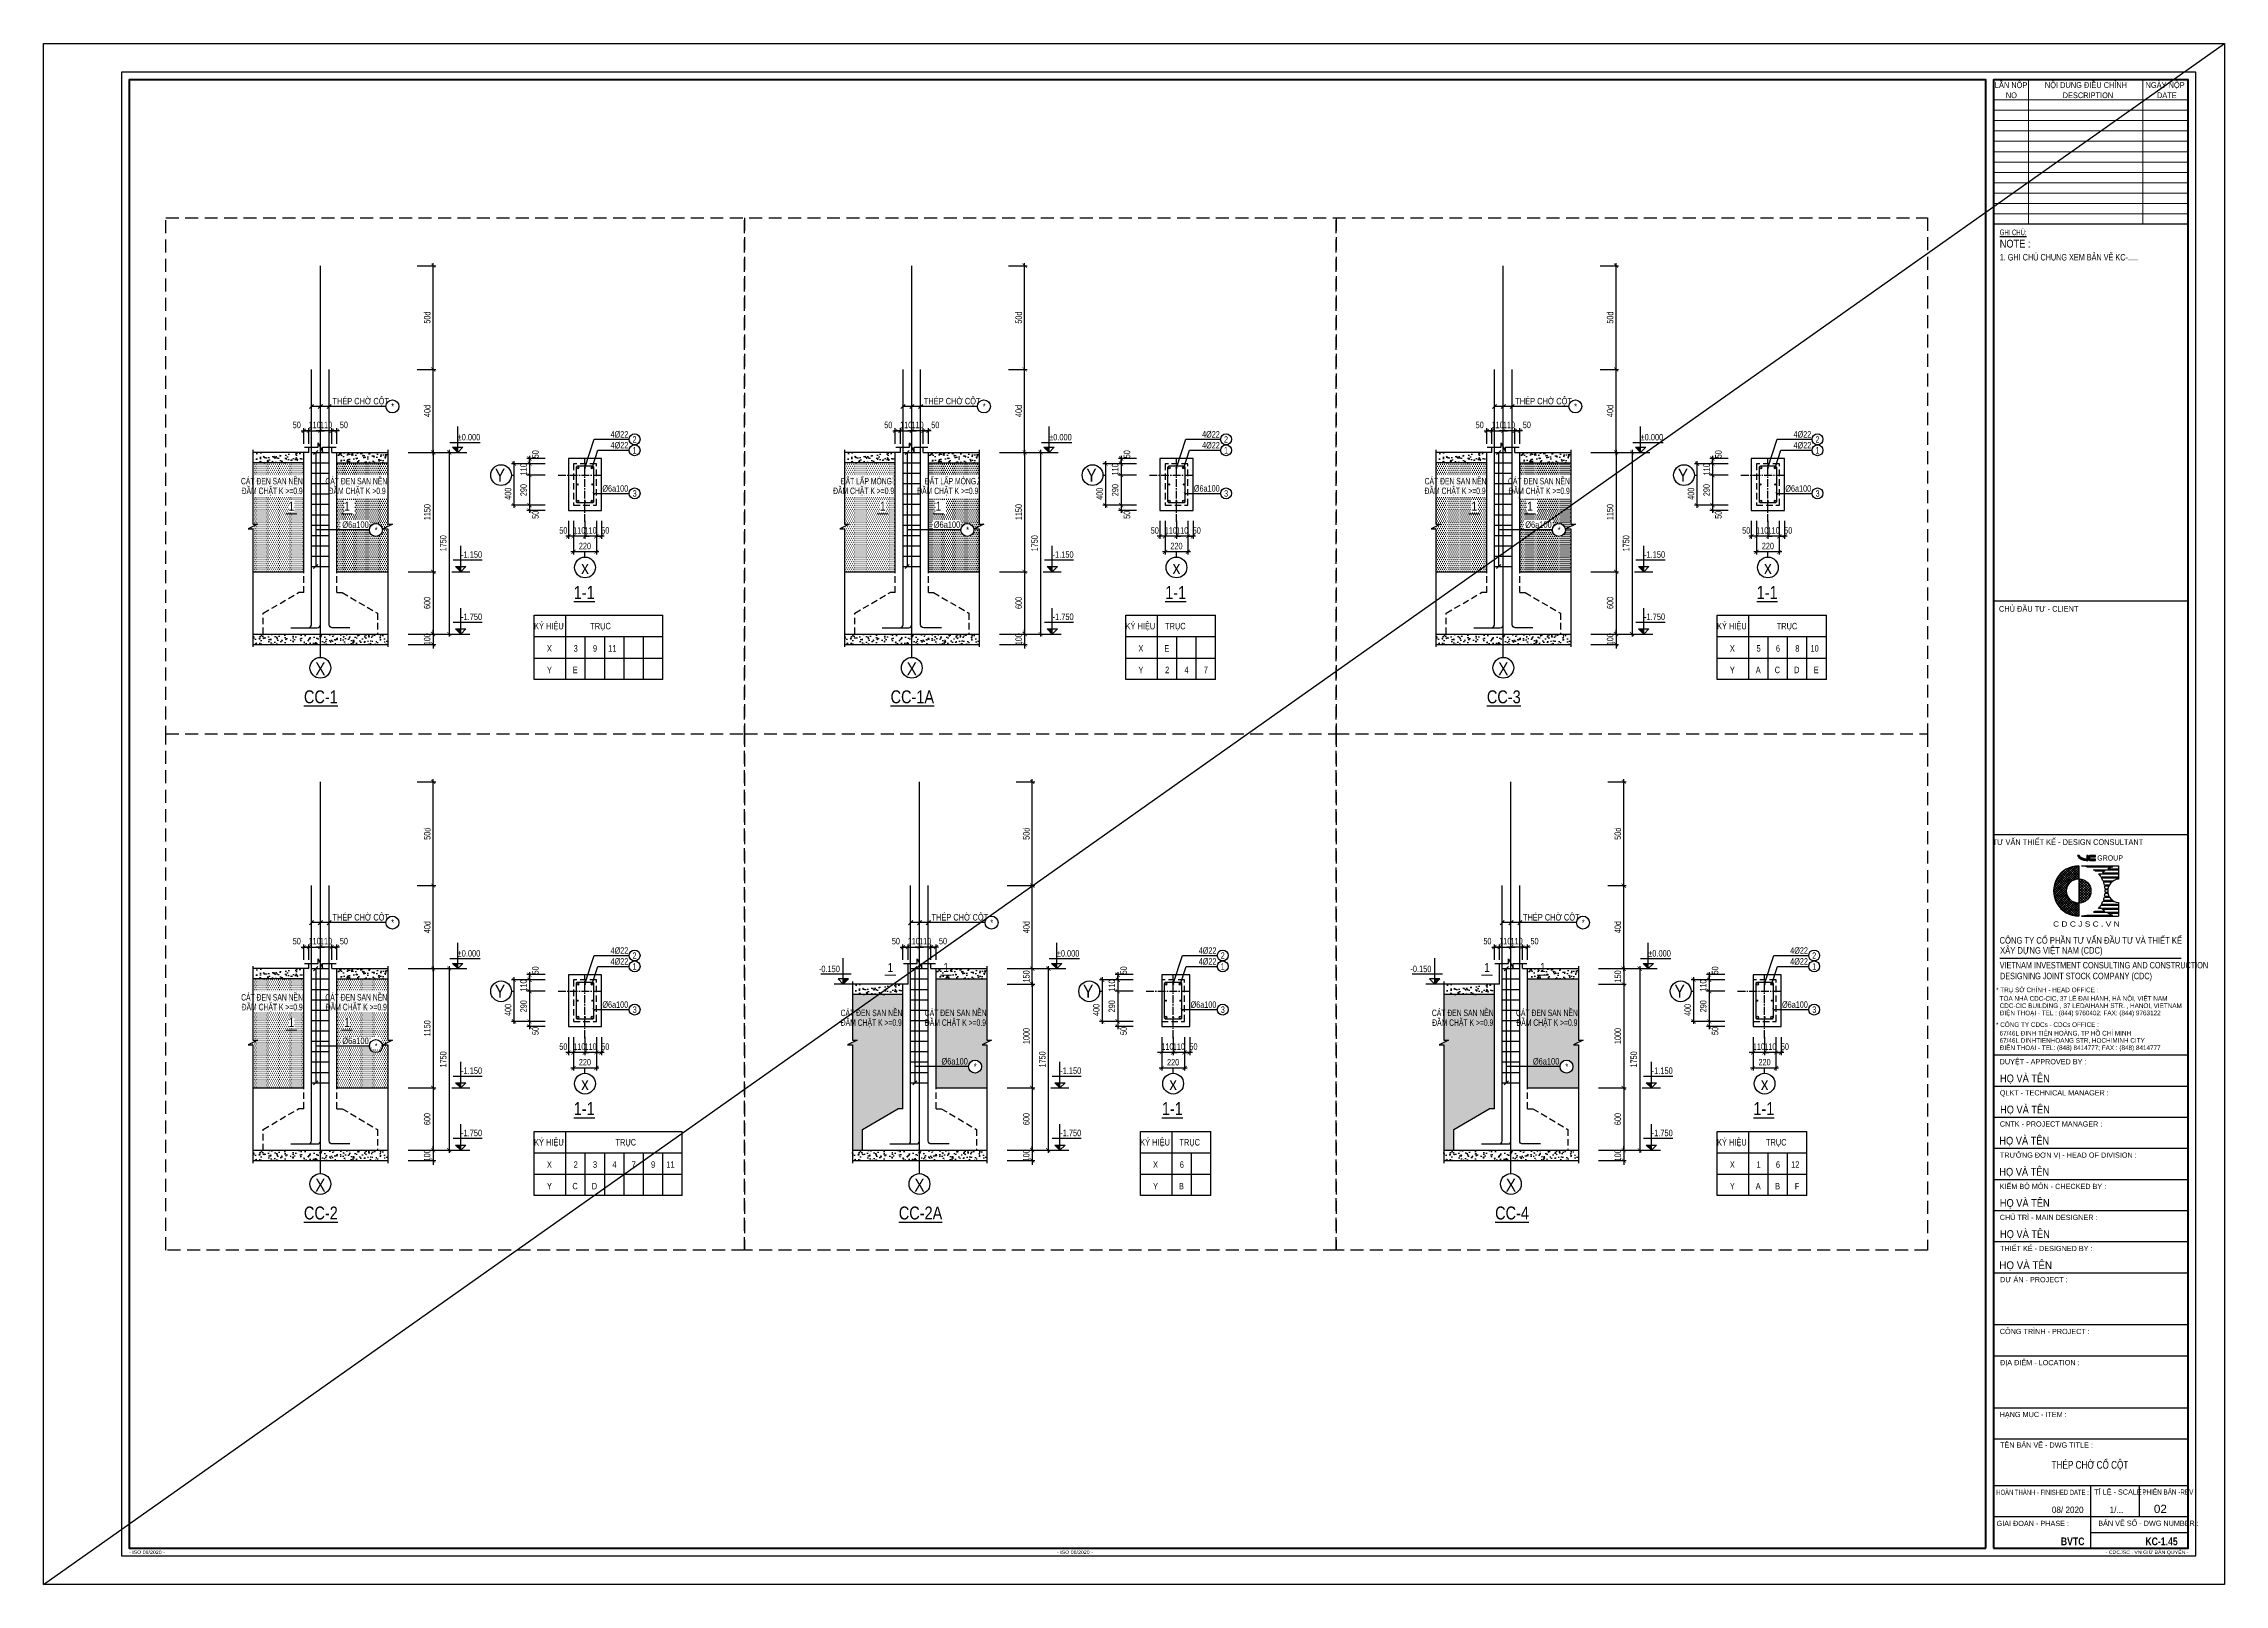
# Model space of a CAD drawing. Header units: millimetres. Extents: x 0 to 2110312, y -101172 to 3.
# Drawn here: x 2004604 to 2025629, y -41790 to -26940 of the extents above; entities that cross this region are included whole.
import ezdxf
from ezdxf.enums import TextEntityAlignment as Align

# ---------------------------------------------------------------- set-up
doc = ezdxf.new("R2010")
doc.units = ezdxf.units.MM
doc.header["$LTSCALE"] = 1000
doc.header["$MEASUREMENT"] = 0
doc.header["$PDMODE"] = 3
doc.linetypes.add('CENTER2', pattern=[1.125, 0.75, -0.125, 0.125, -0.125])
doc.linetypes.add('HIDDEN', pattern=[0.375, 0.25, -0.125])
doc.layers.get('0').update_dxf_attribs({"linetype": 'CONTINUOUS'})
doc.layers.get('Defpoints').update_dxf_attribs({"linetype": 'CONTINUOUS'})
for name, color, linetype in [('CDC -TEXT KHUNG', 7, 'CONTINUOUS'), ('CDC-KHUNGTEN', 7, 'CONTINUOUS'), ('CDC.01.AXIS', 160, 'CENTER2'), ('CDC.02.DIM', 1, 'CONTINUOUS'), ('CDC.03.BORDER', 3, 'CONTINUOUS'), ('CDC.04.HIDDEN', 8, 'HIDDEN'), ('CDC.05.STEEL', 4, 'CONTINUOUS'), ('CDC.06.TEXT', 2, 'CONTINUOUS'), ('CDC.10.HATCH', 163, 'CONTINUOUS'), ('CDC.11.NOTE', 1, 'CONTINUOUS'), ('CDC.14.STEELNUM', 9, 'CONTINUOUS'), ('KCS_CHI', 1, 'CONTINUOUS'), ('KCS_HIDDEN', 8, 'HIDDEN')]:
    doc.layers.add(name, color=color, linetype=linetype)
doc.layers.add('Hatch1', color=250, linetype='CONTINUOUS', lineweight=5)
doc.layers.add('KCS_Plotter', color=11, linetype='CONTINUOUS', plot=False)
doc.styles.add('ARIAL', font='arial.ttf', dxfattribs={"width": 0.6})
doc.styles.add('Arial_4', font='arial.ttf', dxfattribs={"width": 0.75, "height": 3})
doc.styles.add('Arial_B_3', font='arialbd.ttf', dxfattribs={"width": 0.75, "height": 3})
doc.styles.add('KCS_BIGTEXT', font='arial.ttf', dxfattribs={"width": 0.75, "height": 125})
doc.styles.add('KCS_SMTEXT', font='arial.ttf', dxfattribs={"width": 0.7})
doc.styles.add('KT CDC', font='arial.ttf', dxfattribs={"width": 0.85, "height": 200})
doc.dimstyles.new('KCS_DIM25', dxfattribs={"dimtxt": 62.5, "dimasz": 40, "dimexe": 25, "dimexo": 0, "dimgap": 25, "dimtad": 1, "dimdec": 0, "dimzin": 13, "dimdsep": 46, "dimtxsty": 'KCS_SMTEXT', "dimblk": 'ARCHTICK', "dimcen": 0, "dimdle": 25, "dimclrd": 1, "dimclre": 1, "dimclrt": 2, "dimadec": 0, "dimazin": 0, "dimtfac": 1, "dimtdec": 0, "dimtix": 1, "dimtmove": 2, "dimatfit": 3, "dimfxl": 1, "dimtolj": 1, "dimtzin": 13, "dimarcsym": 0})
pattern_1 = [(50, (1813759.88, 49698.22), (107.589027, -9.41282), [11.25, -123.75]), (355, (1813759.88, 49698.22), (-20.8127, 112.82882), [9, -99]), (100.4514, (1813768.85, 49697.43), (86.776407, 103.41593), [9.56103, -105.171317]), (46.1842, (1813759.88, 49728.22), (160.08616, -24.82785), [16.875, -185.625]), (96.6356, (1813773.22, 49726.15), (140.19941, 146.11768), [14.34154, -157.75695]), (351.1842, (1813759.88, 49728.22), (140.19929, 146.11779), [13.5, -148.5]), (21, (1813774.88, 49720.72), (89.536058, -60.392834), [11.25, -123.75]), (326, (1813774.88, 49720.72), (36.4973, 108.772507), [9, -99]), (71.4514, (1813782.34, 49715.68), (126.033394, 48.379575), [9.56103, -105.171317]), (37.5, (1813759.88, 49698.218), (1.823978, 49.934078), [0, -97.8, 0, -100.5, 0, -99.375]), (7.5, (1813759.88, 49698.22), (39.46043, 59.161757), [0, -57.3, 0, -95.55, 0, -37.875]), (327.5, (1813726.43, 49698.218), (80.0733654, -3.383231), [0, -37.5, 0, -117, 0, -155.25]), (317.5, (1813711.43, 49698.22), (87.477925, 15.015747), [0, -48.75, 0, -77.7, 0, -110.25])]
pattern_2 = [(50, (1813759.88, 44723.22), (107.589027, -9.41282), [11.25, -123.75]), (355, (1813759.88, 44723.22), (-20.8127, 112.82882), [9, -99]), (100.4514, (1813768.85, 44722.43), (86.776407, 103.41593), [9.56103, -105.171317]), (46.1842, (1813759.88, 44753.22), (160.08616, -24.82785), [16.875, -185.625]), (96.6356, (1813773.22, 44751.15), (140.19941, 146.11768), [14.34154, -157.75695]), (351.1842, (1813759.88, 44753.22), (140.19929, 146.11779), [13.5, -148.5]), (21, (1813774.88, 44745.72), (89.536058, -60.392834), [11.25, -123.75]), (326, (1813774.88, 44745.72), (36.4973, 108.772507), [9, -99]), (71.4514, (1813782.34, 44740.68), (126.033394, 48.379575), [9.56103, -105.171317]), (37.5, (1813759.88, 44723.218), (1.823978, 49.934078), [0, -97.8, 0, -100.5, 0, -99.375]), (7.5, (1813759.88, 44723.22), (39.46043, 59.161757), [0, -57.3, 0, -95.55, 0, -37.875]), (327.5, (1813726.43, 44723.218), (80.0733654, -3.383231), [0, -37.5, 0, -117, 0, -155.25]), (317.5, (1813711.43, 44723.22), (87.477925, 15.015747), [0, -48.75, 0, -77.7, 0, -110.25])]
pattern_3 = [(50, (1825164.72, 49698.22), (107.589027, -9.41282), [11.25, -123.75]), (355, (1825164.72, 49698.22), (-20.8127, 112.82882), [9, -99]), (100.4514, (1825173.68, 49697.43), (86.776407, 103.41593), [9.56103, -105.171317]), (46.1842, (1825164.72, 49728.22), (160.08616, -24.82785), [16.875, -185.625]), (96.6356, (1825178.06, 49726.15), (140.19941, 146.11768), [14.34154, -157.75695]), (351.1842, (1825164.72, 49728.22), (140.19929, 146.11779), [13.5, -148.5]), (21, (1825179.72, 49720.72), (89.536058, -60.392834), [11.25, -123.75]), (326, (1825179.72, 49720.72), (36.4973, 108.772507), [9, -99]), (71.4514, (1825187.18, 49715.68), (126.033394, 48.379575), [9.56103, -105.171317]), (37.5, (1825164.72, 49698.218), (1.823978, 49.934078), [0, -97.8, 0, -100.5, 0, -99.375]), (7.5, (1825164.72, 49698.22), (39.46043, 59.161757), [0, -57.3, 0, -95.55, 0, -37.875]), (327.5, (1825131.27, 49698.218), (80.0733654, -3.383231), [0, -37.5, 0, -117, 0, -155.25]), (317.5, (1825116.27, 49698.22), (87.477925, 15.015747), [0, -48.75, 0, -77.7, 0, -110.25])]
pattern_4 = [(50, (1819535.97, 44723.22), (107.589027, -9.41282), [11.25, -123.75]), (355, (1819535.97, 44723.22), (-20.8127, 112.82882), [9, -99]), (100.4514, (1819544.93, 44722.43), (86.776407, 103.41593), [9.56103, -105.171317]), (46.1842, (1819535.97, 44753.22), (160.08616, -24.82785), [16.875, -185.625]), (96.6356, (1819549.3, 44751.15), (140.19941, 146.11768), [14.34154, -157.75695]), (351.1842, (1819535.97, 44753.22), (140.19929, 146.11779), [13.5, -148.5]), (21, (1819550.97, 44745.72), (89.536058, -60.392834), [11.25, -123.75]), (326, (1819550.97, 44745.72), (36.4973, 108.772507), [9, -99]), (71.4514, (1819558.43, 44740.68), (126.033394, 48.379575), [9.56103, -105.171317]), (37.5, (1819535.966, 44723.218), (1.823978, 49.934078), [0, -97.8, 0, -100.5, 0, -99.375]), (7.5, (1819535.966, 44723.22), (39.46043, 59.161757), [0, -57.3, 0, -95.55, 0, -37.875]), (327.5, (1819502.516, 44723.218), (80.0733654, -3.383231), [0, -37.5, 0, -117, 0, -155.25]), (317.5, (1819487.516, 44723.22), (87.477925, 15.015747), [0, -48.75, 0, -77.7, 0, -110.25])]
pattern_5 = [(50, (1819462.3, 49698.22), (107.589027, -9.41282), [11.25, -123.75]), (355, (1819462.3, 49698.22), (-20.8127, 112.82882), [9, -99]), (100.4514, (1819471.27, 49697.43), (86.776407, 103.41593), [9.56103, -105.171317]), (46.1842, (1819462.3, 49728.22), (160.08616, -24.82785), [16.875, -185.625]), (96.6356, (1819475.64, 49726.15), (140.19941, 146.11768), [14.34154, -157.75695]), (351.1842, (1819462.3, 49728.22), (140.19929, 146.11779), [13.5, -148.5]), (21, (1819477.3, 49720.72), (89.536058, -60.392834), [11.25, -123.75]), (326, (1819477.3, 49720.72), (36.4973, 108.772507), [9, -99]), (71.4514, (1819484.76, 49715.68), (126.033394, 48.379575), [9.56103, -105.171317]), (37.5, (1819462.3, 49698.218), (1.823978, 49.934078), [0, -97.8, 0, -100.5, 0, -99.375]), (7.5, (1819462.3, 49698.22), (39.46043, 59.161757), [0, -57.3, 0, -95.55, 0, -37.875]), (327.5, (1819428.85, 49698.218), (80.0733654, -3.383231), [0, -37.5, 0, -117, 0, -155.25]), (317.5, (1819413.85, 49698.22), (87.477925, 15.015747), [0, -48.75, 0, -77.7, 0, -110.25])]
pattern_6 = [(50, (1825238.385, 44723.22), (107.589027, -9.41282), [11.25, -123.75]), (355, (1825238.38, 44723.22), (-20.8127, 112.82882), [9, -99]), (100.4514, (1825247.35, 44722.43), (86.776407, 103.41593), [9.56103, -105.171317]), (46.1842, (1825238.38, 44753.22), (160.08616, -24.82785), [16.875, -185.625]), (96.6356, (1825251.73, 44751.15), (140.19941, 146.11768), [14.34154, -157.75695]), (351.1842, (1825238.38, 44753.22), (140.19929, 146.11779), [13.5, -148.5]), (21, (1825253.385, 44745.72), (89.536058, -60.392834), [11.25, -123.75]), (326, (1825253.38, 44745.72), (36.4973, 108.772507), [9, -99]), (71.4514, (1825260.85, 44740.68), (126.033394, 48.379575), [9.56103, -105.171317]), (37.5, (1825238.385, 44723.218), (1.823978, 49.934078), [0, -97.8, 0, -100.5, 0, -99.375]), (7.5, (1825238.385, 44723.22), (39.46043, 59.161757), [0, -57.3, 0, -95.55, 0, -37.875]), (327.5, (1825204.935, 44723.218), (80.0733654, -3.383231), [0, -37.5, 0, -117, 0, -155.25]), (317.5, (1825189.935, 44723.22), (87.477925, 15.015747), [0, -48.75, 0, -77.7, 0, -110.25])]

msp = doc.modelspace()

# ---------------------------------------------------------------- texts
at = {"layer": 'CDC -TEXT KHUNG', "color": 6, "style": 'ARIAL', "width": 0.75}
msp.add_text('THÉP CHỜ CỔ CỘT', height=75, dxfattribs=at).set_placement((2024333.1, -40674.9), align=Align.CENTER)
at = {"layer": 'CDC -TEXT KHUNG', "style": 'Arial_B_3', "width": 0.8}
msp.add_text('KC-1.45', height=75, dxfattribs=at).set_placement((2025179.1, -41412.6), align=Align.RIGHT)
at = {"layer": 'CDC.06.TEXT'}
for s, style, width, p in [('1. GHI CHÚ CHUNG XEM BẢN VẼ KC-.....', 'ARIAL', 0.7, (2023463, -29029.6)), ('THÉP CHỜ CỘT', 'KCS_SMTEXT', 0.75, (2007388, -30416.3)), ('THÉP CHỜ CỘT', 'KCS_SMTEXT', 0.75, (2013090.4, -30416.3)), ('THÉP CHỜ CỘT', 'KCS_SMTEXT', 0.75, (2018792.8, -30416.3)), ('%%C6a100', 'KCS_SMTEXT', 0.75, (2007484, -31606.9)), ('%%C6a100', 'KCS_SMTEXT', 0.75, (2013186.5, -31606.9)), ('%%C6a100', 'KCS_SMTEXT', 0.75, (2018888.9, -31606.9)), ('THÉP CHỜ CỘT', 'KCS_SMTEXT', 0.75, (2007388, -35391.3)), ('THÉP CHỜ CỘT', 'KCS_SMTEXT', 0.75, (2013164.1, -35391.3)), ('THÉP CHỜ CỘT', 'KCS_SMTEXT', 0.75, (2018866.5, -35391.3)), ('%%C6a100', 'KCS_SMTEXT', 0.75, (2007484, -36581.9)), ('%%C6a100', 'KCS_SMTEXT', 0.75, (2013260.1, -36779.4)), ('%%C6a100', 'KCS_SMTEXT', 0.75, (2018962.5, -36779.4))]:
    msp.add_text(s, height=62.5, dxfattribs=dict(at, style=style, width=width)).set_placement(p)
at = {"layer": 'CDC.06.TEXT', "style": 'KCS_SMTEXT'}
for s, width, p in [('%%P0.000', 0.75, (2008814.1, -30763.8)), ('%%P0.000', 0.75, (2014516.5, -30763.8)), ('%%P0.000', 0.75, (2020218.9, -30763.8)), ('CÁT ĐEN SAN NỀN', 0.6, (2007102.6, -31187.6)), ('CÁT ĐEN SAN NỀN', 0.6, (2007916.9, -31187.6)), ('ĐẤT LẤP MÓNG', 0.6, (2012782.8, -31187.6)), ('ĐẤT LẤP MÓNG', 0.6, (2013594.2, -31187.6)), ('CÁT ĐEN SAN NỀN', 0.6, (2018514.2, -31187.6)), ('CÁT ĐEN SAN NỀN', 0.6, (2019318.6, -31187.6)), ('ĐẦM CHẶT K >=0.9', 0.6, (2007101.9, -31281.4)), ('ĐẦM CHẶT K >0.9', 0.6, (2007902.2, -31281.4)), ('ĐẦM CHẶT K >=0.9', 0.6, (2012804.3, -31281.4)), ('ĐẦM CHẶT K >=0.9', 0.6, (2013615.7, -31281.4)), ('ĐẦM CHẶT K >=0.9', 0.6, (2018506.7, -31281.4)), ('ĐẦM CHẶT K >=0.9', 0.6, (2019318.1, -31281.4)), ('-1.150', 0.75, (2008832, -31894.8)), ('-1.150', 0.75, (2014534.4, -31894.8)), ('-1.150', 0.75, (2020236.9, -31894.8)), ('-1.750', 0.75, (2008832, -32494.8)), ('KÝ HIỆU', 0.75, (2009618.7, -32584.7)), ('TRỤC', 0.75, (2010073.3, -32584.7)), ('-1.750', 0.75, (2014534.4, -32494.8)), ('KÝ HIỆU', 0.75, (2015321.1, -32584.7)), ('TRỤC', 0.75, (2015614.5, -32584.7)), ('-1.750', 0.75, (2020236.9, -32494.8)), ('KÝ HIỆU', 0.75, (2021023.5, -32584.7)), ('TRỤC', 0.75, (2021511.4, -32584.7)), ('X', 0.75, (2009504.3, -32799.7)), ('3', 0.75, (2009753.7, -32799.7)), ('9', 0.75, (2009940.3, -32799.7)), ('11', 0.75, (2010127, -32799.7)), ('X', 0.75, (2015206.7, -32799.7)), ('E', 0.75, (2015456.1, -32799.7)), ('X', 0.75, (2020909.1, -32799.7)), ('5', 0.75, (2021158.5, -32799.7)), ('6', 0.75, (2021345.2, -32799.7)), ('8', 0.75, (2021531.8, -32799.7)), ('10', 0.75, (2021718.4, -32799.7)), ('Y', 0.75, (2009504.3, -33007.2)), ('E', 0.75, (2009753.7, -33007.2)), ('Y', 0.75, (2015206.7, -33007.2)), ('2', 0.75, (2015456.1, -33007.2)), ('4', 0.75, (2015642.7, -33007.2)), ('7', 0.75, (2015829.4, -33007.2)), ('Y', 0.75, (2020909.1, -33007.2)), ('A', 0.75, (2021158.5, -33007.2)), ('C', 0.75, (2021345.2, -33007.2)), ('D', 0.75, (2021531.8, -33007.2)), ('E', 0.75, (2021718.4, -33007.2)), ('%%P0.000', 0.75, (2008814.1, -35738.8)), ('%%P0.000', 0.75, (2014590.2, -35738.8)), ('%%P0.000', 0.75, (2020292.6, -35738.8)), ('-0.150', 0.75, (2012281.5, -35888.8)), ('-0.150', 0.75, (2017984, -35888.8)), ('CÁT ĐEN SAN NỀN', 0.6, (2007104.5, -36162.6)), ('CÁT ĐEN SAN NỀN', 0.6, (2007916, -36162.6)), ('ĐẦM CHẶT K >=0.9', 0.6, (2007101.9, -36256.4)), ('ĐẦM CHẶT K >=0.9', 0.6, (2007913.3, -36256.4)), ('ĐẦM CHẶT K >=0.9', 0.6, (2012878, -36406.4)), ('CÁT ĐEN SAN NỀN', 0.6, (2012883.9, -36312.6)), ('ĐẦM CHẶT K >=0.9', 0.6, (2013689.4, -36406.4)), ('CÁT ĐEN SAN NỀN', 0.6, (2013695.3, -36312.6)), ('ĐẦM CHẶT K >=0.9', 0.6, (2018580.4, -36406.4)), ('CÁT ĐEN SAN NỀN', 0.6, (2018584.4, -36312.6)), ('ĐẦM CHẶT K >=0.9', 0.6, (2019391.8, -36406.4)), ('CÁT ĐEN SAN NỀN', 0.6, (2019395.8, -36312.6)), ('-1.150', 0.75, (2008832, -36869.8)), ('-1.150', 0.75, (2014608.1, -36869.8)), ('-1.150', 0.75, (2020310.5, -36869.8)), ('-1.750', 0.75, (2008832, -37469.8)), ('-1.750', 0.75, (2014608.1, -37469.8)), ('-1.750', 0.75, (2020310.5, -37469.8)), ('KÝ HIỆU', 0.75, (2009618.7, -37559.7)), ('TRỤC', 0.75, (2010316.3, -37559.7)), ('KÝ HIỆU', 0.75, (2015462.5, -37559.7)), ('TRỤC', 0.75, (2015753, -37559.7)), ('KÝ HIỆU', 0.75, (2021023.5, -37559.7)), ('TRỤC', 0.75, (2021407.6, -37559.7)), ('X', 0.75, (2009504.3, -37774.7)), ('2', 0.75, (2009753.7, -37774.7)), ('3', 0.75, (2009940.3, -37774.7)), ('4', 0.75, (2010127, -37774.7)), ('7', 0.75, (2010313.6, -37774.7)), ('9', 0.75, (2010500.2, -37774.7)), ('11', 0.75, (2010686.9, -37774.7)), ('X', 0.75, (2015348.1, -37774.7)), ('6', 0.75, (2015597.5, -37774.7)), ('X', 0.75, (2020909.1, -37774.7)), ('1', 0.75, (2021158.5, -37774.7)), ('6', 0.75, (2021345.2, -37774.7)), ('12', 0.75, (2021531.8, -37774.7)), ('Y', 0.75, (2009504.3, -37982.2)), ('C', 0.75, (2009753.7, -37982.2)), ('D', 0.75, (2009940.3, -37982.2)), ('Y', 0.75, (2015348.1, -37982.2)), ('B', 0.75, (2015597.5, -37982.2)), ('Y', 0.75, (2020909.1, -37982.2)), ('A', 0.75, (2021158.5, -37982.2)), ('B', 0.75, (2021345.2, -37982.2)), ('F', 0.75, (2021531.8, -37982.2))]:
    msp.add_text(s, height=62.5, dxfattribs=dict(at, width=width)).set_placement(p, align=Align.RIGHT)
at = {"layer": 'CDC.06.TEXT'}
for s, height, style, width, p in [('2', 62.5, 'KCS_SMTEXT', 0.7, (2010301.4, -30785.4)), ('1', 62.5, 'KCS_SMTEXT', 0.7, (2010301.4, -30890.4)), ('2', 62.5, 'KCS_SMTEXT', 0.7, (2016003.8, -30785.4)), ('1', 62.5, 'KCS_SMTEXT', 0.7, (2016003.8, -30890.4)), ('2', 62.5, 'KCS_SMTEXT', 0.7, (2021706.2, -30785.4)), ('1', 62.5, 'KCS_SMTEXT', 0.7, (2021706.2, -30890.4)), ('%%U1-1', 125, 'KCS_BIGTEXT', 0.8, (2009815.9, -32291.8)), ('%%U1-1', 125, 'KCS_BIGTEXT', 0.8, (2015518.3, -32291.8)), ('%%U1-1', 125, 'KCS_BIGTEXT', 0.8, (2021220.7, -32291.8)), ('%%UCC-1', 125, 'KCS_BIGTEXT', 0.8, (2007277, -33297.8)), ('%%UCC-1A', 125, 'KCS_BIGTEXT', 0.8, (2012979.4, -33297.8)), ('%%UCC-3', 125, 'KCS_BIGTEXT', 0.8, (2018681.8, -33297.8)), ('2', 62.5, 'KCS_SMTEXT', 0.7, (2010301.4, -35760.4)), ('2', 62.5, 'KCS_SMTEXT', 0.7, (2015971.8, -35760.4)), ('2', 62.5, 'KCS_SMTEXT', 0.7, (2021674.2, -35760.4)), ('1', 62.5, 'KCS_SMTEXT', 0.7, (2010301.4, -35865.4)), ('1', 62.5, 'KCS_SMTEXT', 0.7, (2015971.8, -35865.4)), ('1', 62.5, 'KCS_SMTEXT', 0.7, (2021674.2, -35865.4)), ('%%U1-1', 125, 'KCS_BIGTEXT', 0.8, (2009815.9, -37266.8)), ('%%U1-1', 125, 'KCS_BIGTEXT', 0.8, (2015486.3, -37266.8)), ('%%U1-1', 125, 'KCS_BIGTEXT', 0.8, (2021188.7, -37266.8)), ('%%UCC-2', 125, 'KCS_BIGTEXT', 0.8, (2007277, -38272.8)), ('%%UCC-2A', 125, 'KCS_BIGTEXT', 0.8, (2013058.7, -38272.8)), ('%%UCC-4', 125, 'KCS_BIGTEXT', 0.8, (2018761.2, -38272.8))]:
    msp.add_text(s, height=height, dxfattribs=dict(at, style=style, width=width)).set_placement(p, align=Align.CENTER)
at = {"layer": 'CDC.06.TEXT', "color": 4, "style": 'KCS_BIGTEXT', "width": 0.85}
for s, p in [('Y', (2009004.3, -31098.5)), ('Y', (2014706.7, -31098.5)), ('Y', (2020409.1, -31098.5)), ('x', (2009823.5, -31988.5)), ('x', (2015525.9, -31988.5)), ('x', (2021228.3, -31988.5)), ('X', (2007272.1, -32965.6)), ('X', (2012974.5, -32965.6)), ('X', (2018677, -32965.6)), ('Y', (2009004.3, -36073.5)), ('Y', (2014674.7, -36073.5)), ('Y', (2020377.2, -36073.5)), ('x', (2009823.5, -36963.5)), ('x', (2015493.9, -36963.5)), ('x', (2021196.3, -36963.5)), ('X', (2007272.1, -37940.6)), ('X', (2013048.2, -37940.6)), ('X', (2018750.6, -37940.6))]:
    msp.add_text(s, height=125, dxfattribs=at).set_placement(p, align=Align.MIDDLE)
at = {"layer": 'CDC.06.TEXT', "style": 'ARIAL', "width": 0.8}
for p in [(2006992.2, -31398.1), (2007529.2, -31398.1), (2012694.6, -31398.1), (2013231.6, -31398.1), (2018397, -31398.1), (2018934, -31398.1), (2012768.3, -35843.5), (2013305.3, -35843.5), (2018520.7, -35843.5), (2019057.7, -35843.5), (2006992.2, -36373.1), (2007529.2, -36373.1)]:
    msp.add_text('1', height=87.5, dxfattribs=at).set_placement(p, align=Align.MIDDLE_CENTER)
at = {"layer": 'CDC.06.TEXT', "char_height": 62.5, "attachment_point": 5, "style": 'KCS_SMTEXT'}
for s, insert in [('\\A1;4%%C22', (2010155.8, -30706.4)), ('\\A1;4%%C22', (2015858.3, -30706.4)), ('\\A1;4%%C22', (2021560.7, -30706.4)), ('\\A1;4%%C22', (2010155.8, -30811.4)), ('\\A1;4%%C22', (2015858.3, -30811.4)), ('\\A1;4%%C22', (2021560.7, -30811.4)), ('\\A1;%%C6a1{\\fArial|b0|i0|c163|p34;0}0', (2010115.8, -31227.8)), ('\\A1;{\\fArial|b0|i0|c163|p34;3}', (2010302.6, -31275.6)), ('\\A1;%%C6a1{\\fArial|b0|i0|c163|p34;0}0', (2015818.3, -31227.8)), ('\\A1;{\\fArial|b0|i0|c163|p34;3}', (2016005, -31275.6)), ('\\A1;%%C6a1{\\fArial|b0|i0|c163|p34;0}0', (2021520.7, -31227.8)), ('\\A1;{\\fArial|b0|i0|c163|p34;3}', (2021707.5, -31275.6)), ('\\A1;4%%C22', (2010155.8, -35681.4)), ('\\A1;4%%C22', (2015826.3, -35681.4)), ('\\A1;4%%C22', (2021528.7, -35681.4)), ('\\A1;4%%C22', (2010155.8, -35786.4)), ('\\A1;4%%C22', (2015826.3, -35786.4)), ('\\A1;4%%C22', (2021528.7, -35786.4)), ('\\A1;%%C6a1{\\fArial|b0|i0|c163|p34;0}0', (2010115.8, -36202.8)), ('\\A1;{\\fArial|b0|i0|c163|p34;3}', (2010302.6, -36250.6)), ('\\A1;%%C6a1{\\fArial|b0|i0|c163|p34;0}0', (2015786.3, -36202.8)), ('\\A1;{\\fArial|b0|i0|c163|p34;3}', (2015973, -36250.6)), ('\\A1;%%C6a1{\\fArial|b0|i0|c163|p34;0}0', (2021488.7, -36202.8)), ('\\A1;{\\fArial|b0|i0|c163|p34;3}', (2021675.5, -36250.6))]:
    msp.add_mtext(s, dxfattribs=dict(at, insert=insert))
at = {"layer": 'CDC.14.STEELNUM', "style": 'KCS_SMTEXT', "width": 0.75}
for p in [(2007969.1, -30436.3), (2013671.5, -30436.3), (2019373.9, -30436.3), (2007810.2, -31626.9), (2013512.6, -31626.9), (2019215, -31626.9), (2007969.1, -35411.3), (2013745.2, -35411.3), (2019447.6, -35411.3), (2007810.2, -36601.9), (2013586.2, -36799.4), (2019288.7, -36799.4)]:
    msp.add_text('*', height=62.5, dxfattribs=at).set_placement(p, align=Align.MIDDLE_CENTER)

# ---------------------------------------------------------------- blocks, each defined once
blk = doc.blocks.new('_ARCHTICK')
at = {"color": 0, "linetype": 'ByBlock', "const_width": 0.15}
blk.add_lwpolyline([(-0.5, -0.5), (0.5, 0.5)], dxfattribs=at)
blk = doc.blocks.new('*D49')
at = {"layer": 'CDC.02.DIM', "color": 1, "lineweight": -2, "transparency": 16777216}
for p, q in [((2008118, -32030), (2008384, -32030)), ((2008359, -32005), (2008359, -32655)), ((2008118, -32630), (2008384, -32630))]:
    blk.add_line(p, q, dxfattribs=at)
at = {"layer": 'Defpoints', "color": 0, "transparency": 16777216}
for p in [(2008118, -32030), (2008118, -32630), (2008359, -32630)]:
    blk.add_point(p, dxfattribs=at)
at = {"layer": 'CDC.02.DIM', "color": 1, "lineweight": -2, "transparency": 16777216, "xscale": 40, "yscale": 40, "zscale": 40}
for p, rotation in [((2008359, -32030), 90), ((2008359, -32630), 270)]:
    blk.add_blockref('_ARCHTICK', p, dxfattribs=dict(at, rotation=rotation))
at = {"layer": 'CDC.02.DIM', "color": 2, "transparency": 16777216, "insert": (2008302, -32330), "char_height": 62.5, "attachment_point": 5, "rotation": 90, "style": 'KCS_SMTEXT'}
blk.add_mtext('\\A1;600', dxfattribs=at)
blk = doc.blocks.new('*D50')
at = {"layer": 'CDC.02.DIM', "color": 1, "lineweight": -2, "transparency": 16777216}
for p, q in [((2008118, -32630), (2008384, -32630)), ((2008118, -32730), (2008384, -32730)), ((2008359, -32630), (2008359, -32590)), ((2008359, -32630), (2008359, -32730)), ((2008359, -32730), (2008359, -32770))]:
    blk.add_line(p, q, dxfattribs=at)
at = {"layer": 'Defpoints', "color": 0, "transparency": 16777216}
for p in [(2008118, -32630), (2008118, -32730), (2008359, -32730)]:
    blk.add_point(p, dxfattribs=at)
at = {"layer": 'CDC.02.DIM', "color": 1, "lineweight": -2, "transparency": 16777216, "xscale": 40, "yscale": 40, "zscale": 40}
for p, rotation in [((2008359, -32630), 270), ((2008359, -32730), 90)]:
    blk.add_blockref('_ARCHTICK', p, dxfattribs=dict(at, rotation=rotation))
at = {"layer": 'CDC.02.DIM', "color": 2, "transparency": 16777216, "insert": (2008302, -32680), "char_height": 62.5, "attachment_point": 5, "rotation": 90, "style": 'KCS_SMTEXT'}
blk.add_mtext('\\A1;100', dxfattribs=at)
blk = doc.blocks.new('*D51')
at = {"layer": 'CDC.02.DIM', "color": 1, "lineweight": -2, "transparency": 16777216}
for p, q in [((2008118, -30880), (2008539, -30880)), ((2008514, -30855), (2008514, -32655)), ((2008118, -32630), (2008539, -32630))]:
    blk.add_line(p, q, dxfattribs=at)
at = {"layer": 'Defpoints', "color": 0, "transparency": 16777216}
for p in [(2008118, -30880), (2008118, -32630), (2008514, -32630)]:
    blk.add_point(p, dxfattribs=at)
at = {"layer": 'CDC.02.DIM', "color": 1, "lineweight": -2, "transparency": 16777216, "xscale": 40, "yscale": 40, "zscale": 40}
for p, rotation in [((2008514, -30880), 90), ((2008514, -32630), 270)]:
    blk.add_blockref('_ARCHTICK', p, dxfattribs=dict(at, rotation=rotation))
at = {"layer": 'CDC.02.DIM', "color": 2, "transparency": 16777216, "insert": (2008457, -31755), "char_height": 62.5, "attachment_point": 5, "rotation": 90, "style": 'KCS_SMTEXT'}
blk.add_mtext('\\A1;1750', dxfattribs=at)
blk = doc.blocks.new('*D52')
at = {"layer": 'CDC.02.DIM', "color": 1, "lineweight": -2, "transparency": 16777216}
for p, q in [((2008118, -30880), (2008385, -30880)), ((2008360, -30855), (2008360, -32055)), ((2008118, -32030), (2008385, -32030))]:
    blk.add_line(p, q, dxfattribs=at)
at = {"layer": 'Defpoints', "color": 0, "transparency": 16777216}
for p in [(2008118, -30880), (2008118, -32030), (2008360, -32030)]:
    blk.add_point(p, dxfattribs=at)
at = {"layer": 'CDC.02.DIM', "color": 1, "lineweight": -2, "transparency": 16777216, "xscale": 40, "yscale": 40, "zscale": 40}
for p, rotation in [((2008360, -30880), 90), ((2008360, -32030), 270)]:
    blk.add_blockref('_ARCHTICK', p, dxfattribs=dict(at, rotation=rotation))
at = {"layer": 'CDC.02.DIM', "color": 2, "transparency": 16777216, "insert": (2008303, -31455), "char_height": 62.5, "attachment_point": 5, "rotation": 90, "style": 'KCS_SMTEXT'}
blk.add_mtext('\\A1;1150', dxfattribs=at)
blk = doc.blocks.new('COS_CD')
at = {"layer": 'CDC.10.HATCH'}
blk.add_hatch(color=256, dxfattribs=at).paths.add_polyline_path([(37.5, 50), (87.5, 0), (87.5, 50)])
at = {"layer": 'CDC.02.DIM'}
for p, q in [((0, 0), (175, 0)), ((37.5, 50), (137.5, 50)), ((87.5, 0), (37.5, 50)), ((87.5, 0), (87.5, 50)), ((87.5, 0), (137.5, 50))]:
    blk.add_line(p, q, dxfattribs=at)
blk = doc.blocks.new('*D53')
at = {"layer": 'CDC.02.DIM', "color": 1, "lineweight": -2, "transparency": 16777216}
for p, q in [((2008360, -30905), (2008360, -30055)), ((2008206, -30080), (2008385, -30080)), ((2008206, -30880), (2008385, -30880))]:
    blk.add_line(p, q, dxfattribs=at)
at = {"layer": 'Defpoints', "color": 0, "transparency": 16777216}
for p in [(2008206, -30080), (2008360, -30080), (2008206, -30880)]:
    blk.add_point(p, dxfattribs=at)
at = {"layer": 'CDC.02.DIM', "color": 1, "lineweight": -2, "transparency": 16777216, "xscale": 40, "yscale": 40, "zscale": 40}
for p, rotation in [((2008360, -30080), 90), ((2008360, -30880), 270)]:
    blk.add_blockref('_ARCHTICK', p, dxfattribs=dict(at, rotation=rotation))
at = {"layer": 'CDC.02.DIM', "color": 2, "transparency": 16777216, "insert": (2008303, -30480), "char_height": 62.5, "attachment_point": 5, "rotation": 90, "style": 'KCS_SMTEXT'}
blk.add_mtext('\\A1;{\\fArial|b0|i0|c163|p34;40d}', dxfattribs=at)
blk = doc.blocks.new('*D54')
at = {"layer": 'CDC.02.DIM', "color": 1, "lineweight": -2, "transparency": 16777216}
for p, q in [((2008206, -29080), (2008385, -29080)), ((2008360, -30105), (2008360, -29055)), ((2008206, -30080), (2008385, -30080))]:
    blk.add_line(p, q, dxfattribs=at)
at = {"layer": 'Defpoints', "color": 0, "transparency": 16777216}
for p in [(2008206, -29080), (2008360, -29080), (2008206, -30080)]:
    blk.add_point(p, dxfattribs=at)
at = {"layer": 'CDC.02.DIM', "color": 1, "lineweight": -2, "transparency": 16777216, "xscale": 40, "yscale": 40, "zscale": 40}
for p, rotation in [((2008360, -29080), 90), ((2008360, -30080), 270)]:
    blk.add_blockref('_ARCHTICK', p, dxfattribs=dict(at, rotation=rotation))
at = {"layer": 'CDC.02.DIM', "color": 2, "transparency": 16777216, "insert": (2008303, -29580), "char_height": 62.5, "attachment_point": 5, "rotation": 90, "style": 'KCS_SMTEXT'}
blk.add_mtext('\\A1;{\\fArial|b0|i0|c163|p34;50d}', dxfattribs=at)
blk = doc.blocks.new('*D55')
at = {"layer": 'CDC.02.DIM', "color": 1, "lineweight": -2, "transparency": 16777216}
for p, q in [((2007087, -30672), (2007187, -30672)), ((2007112, -30796), (2007112, -30647)), ((2007162, -30796), (2007162, -30647))]:
    blk.add_line(p, q, dxfattribs=at)
at = {"layer": 'Defpoints', "color": 0, "transparency": 16777216}
for p in [(2007162, -30672), (2007112, -30796), (2007162, -30796)]:
    blk.add_point(p, dxfattribs=at)
at = {"layer": 'CDC.02.DIM', "color": 1, "lineweight": -2, "transparency": 16777216, "xscale": 40, "yscale": 40, "zscale": 40, "rotation": 180}
blk.add_blockref('_ARCHTICK', (2007112, -30672), dxfattribs=at)
at = {"layer": 'CDC.02.DIM', "color": 1, "lineweight": -2, "transparency": 16777216, "xscale": 40, "yscale": 40, "zscale": 40}
blk.add_blockref('_ARCHTICK', (2007162, -30672), dxfattribs=at)
at = {"layer": 'CDC.02.DIM', "color": 2, "transparency": 16777216, "insert": (2007045, -30615), "char_height": 62.5, "attachment_point": 5, "style": 'KCS_SMTEXT'}
blk.add_mtext('\\A1;50', dxfattribs=at)
blk = doc.blocks.new('*D56')
at = {"layer": 'CDC.02.DIM', "color": 1, "lineweight": -2, "transparency": 16777216}
for p, q in [((2007162, -30672), (2007122, -30672)), ((2007162, -30796), (2007162, -30647)), ((2007162, -30672), (2007272, -30672)), ((2007272, -30796), (2007272, -30647)), ((2007272, -30672), (2007312, -30672))]:
    blk.add_line(p, q, dxfattribs=at)
at = {"layer": 'Defpoints', "color": 0, "transparency": 16777216}
for p in [(2007272, -30672), (2007162, -30796), (2007272, -30796)]:
    blk.add_point(p, dxfattribs=at)
at = {"layer": 'CDC.02.DIM', "color": 1, "lineweight": -2, "transparency": 16777216, "xscale": 40, "yscale": 40, "zscale": 40}
blk.add_blockref('_ARCHTICK', (2007162, -30672), dxfattribs=at)
at = {"layer": 'CDC.02.DIM', "color": 1, "lineweight": -2, "transparency": 16777216, "xscale": 40, "yscale": 40, "zscale": 40, "rotation": 180}
blk.add_blockref('_ARCHTICK', (2007272, -30672), dxfattribs=at)
at = {"layer": 'CDC.02.DIM', "color": 2, "transparency": 16777216, "insert": (2007217, -30615), "char_height": 62.5, "attachment_point": 5, "style": 'KCS_SMTEXT'}
blk.add_mtext('\\A1;110', dxfattribs=at)
blk = doc.blocks.new('*D65')
at = {"layer": 'CDC.02.DIM', "color": 1, "lineweight": -2, "transparency": 16777216}
for p, q in [((2008359, -36980), (2008359, -37630)), ((2008118, -37005), (2008384, -37005)), ((2008118, -37605), (2008384, -37605))]:
    blk.add_line(p, q, dxfattribs=at)
at = {"layer": 'Defpoints', "color": 0, "transparency": 16777216}
for p in [(2008118, -37005), (2008118, -37605), (2008359, -37605)]:
    blk.add_point(p, dxfattribs=at)
at = {"layer": 'CDC.02.DIM', "color": 1, "lineweight": -2, "transparency": 16777216, "xscale": 40, "yscale": 40, "zscale": 40}
for p, rotation in [((2008359, -37005), 90), ((2008359, -37605), 270)]:
    blk.add_blockref('_ARCHTICK', p, dxfattribs=dict(at, rotation=rotation))
at = {"layer": 'CDC.02.DIM', "color": 2, "transparency": 16777216, "insert": (2008302, -37305), "char_height": 62.5, "attachment_point": 5, "rotation": 90, "style": 'KCS_SMTEXT'}
blk.add_mtext('\\A1;600', dxfattribs=at)
blk = doc.blocks.new('*D66')
at = {"layer": 'CDC.02.DIM', "color": 1, "lineweight": -2, "transparency": 16777216}
for p, q in [((2008118, -37605), (2008384, -37605)), ((2008359, -37605), (2008359, -37565)), ((2008359, -37605), (2008359, -37705)), ((2008118, -37705), (2008384, -37705)), ((2008359, -37705), (2008359, -37745))]:
    blk.add_line(p, q, dxfattribs=at)
at = {"layer": 'Defpoints', "color": 0, "transparency": 16777216}
for p in [(2008118, -37605), (2008118, -37705), (2008359, -37705)]:
    blk.add_point(p, dxfattribs=at)
at = {"layer": 'CDC.02.DIM', "color": 1, "lineweight": -2, "transparency": 16777216, "xscale": 40, "yscale": 40, "zscale": 40}
for p, rotation in [((2008359, -37605), 270), ((2008359, -37705), 90)]:
    blk.add_blockref('_ARCHTICK', p, dxfattribs=dict(at, rotation=rotation))
at = {"layer": 'CDC.02.DIM', "color": 2, "transparency": 16777216, "insert": (2008302, -37655), "char_height": 62.5, "attachment_point": 5, "rotation": 90, "style": 'KCS_SMTEXT'}
blk.add_mtext('\\A1;100', dxfattribs=at)
blk = doc.blocks.new('*D67')
at = {"layer": 'CDC.02.DIM', "color": 1, "lineweight": -2, "transparency": 16777216}
for p, q in [((2008118, -35855), (2008539, -35855)), ((2008514, -35830), (2008514, -37630)), ((2008118, -37605), (2008539, -37605))]:
    blk.add_line(p, q, dxfattribs=at)
at = {"layer": 'Defpoints', "color": 0, "transparency": 16777216}
for p in [(2008118, -35855), (2008118, -37605), (2008514, -37605)]:
    blk.add_point(p, dxfattribs=at)
at = {"layer": 'CDC.02.DIM', "color": 1, "lineweight": -2, "transparency": 16777216, "xscale": 40, "yscale": 40, "zscale": 40}
for p, rotation in [((2008514, -35855), 90), ((2008514, -37605), 270)]:
    blk.add_blockref('_ARCHTICK', p, dxfattribs=dict(at, rotation=rotation))
at = {"layer": 'CDC.02.DIM', "color": 2, "transparency": 16777216, "insert": (2008457, -36730), "char_height": 62.5, "attachment_point": 5, "rotation": 90, "style": 'KCS_SMTEXT'}
blk.add_mtext('\\A1;1750', dxfattribs=at)
blk = doc.blocks.new('*D68')
at = {"layer": 'CDC.02.DIM', "color": 1, "lineweight": -2, "transparency": 16777216}
for p, q in [((2008118, -35855), (2008385, -35855)), ((2008360, -35830), (2008360, -37030)), ((2008118, -37005), (2008385, -37005))]:
    blk.add_line(p, q, dxfattribs=at)
at = {"layer": 'Defpoints', "color": 0, "transparency": 16777216}
for p in [(2008118, -35855), (2008118, -37005), (2008360, -37005)]:
    blk.add_point(p, dxfattribs=at)
at = {"layer": 'CDC.02.DIM', "color": 1, "lineweight": -2, "transparency": 16777216, "xscale": 40, "yscale": 40, "zscale": 40}
for p, rotation in [((2008360, -35855), 90), ((2008360, -37005), 270)]:
    blk.add_blockref('_ARCHTICK', p, dxfattribs=dict(at, rotation=rotation))
at = {"layer": 'CDC.02.DIM', "color": 2, "transparency": 16777216, "insert": (2008303, -36430), "char_height": 62.5, "attachment_point": 5, "rotation": 90, "style": 'KCS_SMTEXT'}
blk.add_mtext('\\A1;1150', dxfattribs=at)
blk = doc.blocks.new('*D69')
at = {"layer": 'CDC.02.DIM', "color": 1, "lineweight": -2, "transparency": 16777216}
for p, q in [((2008206, -35055), (2008385, -35055)), ((2008360, -35880), (2008360, -35030)), ((2008206, -35855), (2008385, -35855))]:
    blk.add_line(p, q, dxfattribs=at)
at = {"layer": 'Defpoints', "color": 0, "transparency": 16777216}
for p in [(2008206, -35055), (2008360, -35055), (2008206, -35855)]:
    blk.add_point(p, dxfattribs=at)
at = {"layer": 'CDC.02.DIM', "color": 1, "lineweight": -2, "transparency": 16777216, "xscale": 40, "yscale": 40, "zscale": 40}
for p, rotation in [((2008360, -35055), 90), ((2008360, -35855), 270)]:
    blk.add_blockref('_ARCHTICK', p, dxfattribs=dict(at, rotation=rotation))
at = {"layer": 'CDC.02.DIM', "color": 2, "transparency": 16777216, "insert": (2008303, -35455), "char_height": 62.5, "attachment_point": 5, "rotation": 90, "style": 'KCS_SMTEXT'}
blk.add_mtext('\\A1;{\\fArial|b0|i0|c163|p34;40d}', dxfattribs=at)
blk = doc.blocks.new('*D64')
at = {"layer": 'CDC.02.DIM', "color": 1, "lineweight": -2, "transparency": 16777216}
for p, q in [((2008206, -34055), (2008385, -34055)), ((2008360, -35080), (2008360, -34030)), ((2008206, -35055), (2008385, -35055))]:
    blk.add_line(p, q, dxfattribs=at)
at = {"layer": 'Defpoints', "color": 0, "transparency": 16777216}
for p in [(2008206, -34055), (2008360, -34055), (2008206, -35055)]:
    blk.add_point(p, dxfattribs=at)
at = {"layer": 'CDC.02.DIM', "color": 1, "lineweight": -2, "transparency": 16777216, "xscale": 40, "yscale": 40, "zscale": 40}
for p, rotation in [((2008360, -34055), 90), ((2008360, -35055), 270)]:
    blk.add_blockref('_ARCHTICK', p, dxfattribs=dict(at, rotation=rotation))
at = {"layer": 'CDC.02.DIM', "color": 2, "transparency": 16777216, "insert": (2008303, -34555), "char_height": 62.5, "attachment_point": 5, "rotation": 90, "style": 'KCS_SMTEXT'}
blk.add_mtext('\\A1;{\\fArial|b0|i0|c163|p34;50d}', dxfattribs=at)
blk = doc.blocks.new('*D70')
at = {"layer": 'CDC.02.DIM', "color": 1, "lineweight": -2, "transparency": 16777216}
for p, q in [((2019522, -32030), (2019789, -32030)), ((2019764, -32005), (2019764, -32655)), ((2019522, -32630), (2019789, -32630))]:
    blk.add_line(p, q, dxfattribs=at)
at = {"layer": 'Defpoints', "color": 0, "transparency": 16777216}
for p in [(2019522, -32030), (2019522, -32630), (2019764, -32630)]:
    blk.add_point(p, dxfattribs=at)
at = {"layer": 'CDC.02.DIM', "color": 1, "lineweight": -2, "transparency": 16777216, "xscale": 40, "yscale": 40, "zscale": 40}
for p, rotation in [((2019764, -32030), 90), ((2019764, -32630), 270)]:
    blk.add_blockref('_ARCHTICK', p, dxfattribs=dict(at, rotation=rotation))
at = {"layer": 'CDC.02.DIM', "color": 2, "transparency": 16777216, "insert": (2019707, -32330), "char_height": 62.5, "attachment_point": 5, "rotation": 90, "style": 'KCS_SMTEXT'}
blk.add_mtext('\\A1;600', dxfattribs=at)
blk = doc.blocks.new('*D71')
at = {"layer": 'CDC.02.DIM', "color": 1, "lineweight": -2, "transparency": 16777216}
for p, q in [((2019522, -32630), (2019789, -32630)), ((2019522, -32730), (2019789, -32730)), ((2019764, -32630), (2019764, -32590)), ((2019764, -32630), (2019764, -32730)), ((2019764, -32730), (2019764, -32770))]:
    blk.add_line(p, q, dxfattribs=at)
at = {"layer": 'Defpoints', "color": 0, "transparency": 16777216}
for p in [(2019522, -32630), (2019522, -32730), (2019764, -32730)]:
    blk.add_point(p, dxfattribs=at)
at = {"layer": 'CDC.02.DIM', "color": 1, "lineweight": -2, "transparency": 16777216, "xscale": 40, "yscale": 40, "zscale": 40}
for p, rotation in [((2019764, -32630), 270), ((2019764, -32730), 90)]:
    blk.add_blockref('_ARCHTICK', p, dxfattribs=dict(at, rotation=rotation))
at = {"layer": 'CDC.02.DIM', "color": 2, "transparency": 16777216, "insert": (2019707, -32680), "char_height": 62.5, "attachment_point": 5, "rotation": 90, "style": 'KCS_SMTEXT'}
blk.add_mtext('\\A1;100', dxfattribs=at)
blk = doc.blocks.new('*D72')
at = {"layer": 'CDC.02.DIM', "color": 1, "lineweight": -2, "transparency": 16777216}
for p, q in [((2019522, -30880), (2019943, -30880)), ((2019918, -30855), (2019918, -32655)), ((2019522, -32630), (2019943, -32630))]:
    blk.add_line(p, q, dxfattribs=at)
at = {"layer": 'Defpoints', "color": 0, "transparency": 16777216}
for p in [(2019522, -30880), (2019522, -32630), (2019918, -32630)]:
    blk.add_point(p, dxfattribs=at)
at = {"layer": 'CDC.02.DIM', "color": 1, "lineweight": -2, "transparency": 16777216, "xscale": 40, "yscale": 40, "zscale": 40}
for p, rotation in [((2019918, -30880), 90), ((2019918, -32630), 270)]:
    blk.add_blockref('_ARCHTICK', p, dxfattribs=dict(at, rotation=rotation))
at = {"layer": 'CDC.02.DIM', "color": 2, "transparency": 16777216, "insert": (2019861, -31755), "char_height": 62.5, "attachment_point": 5, "rotation": 90, "style": 'KCS_SMTEXT'}
blk.add_mtext('\\A1;1750', dxfattribs=at)
blk = doc.blocks.new('*D73')
at = {"layer": 'CDC.02.DIM', "color": 1, "lineweight": -2, "transparency": 16777216}
for p, q in [((2019522, -30880), (2019789, -30880)), ((2019764, -30855), (2019764, -32055)), ((2019522, -32030), (2019789, -32030))]:
    blk.add_line(p, q, dxfattribs=at)
at = {"layer": 'Defpoints', "color": 0, "transparency": 16777216}
for p in [(2019522, -30880), (2019522, -32030), (2019764, -32030)]:
    blk.add_point(p, dxfattribs=at)
at = {"layer": 'CDC.02.DIM', "color": 1, "lineweight": -2, "transparency": 16777216, "xscale": 40, "yscale": 40, "zscale": 40}
for p, rotation in [((2019764, -30880), 90), ((2019764, -32030), 270)]:
    blk.add_blockref('_ARCHTICK', p, dxfattribs=dict(at, rotation=rotation))
at = {"layer": 'CDC.02.DIM', "color": 2, "transparency": 16777216, "insert": (2019707, -31455), "char_height": 62.5, "attachment_point": 5, "rotation": 90, "style": 'KCS_SMTEXT'}
blk.add_mtext('\\A1;1150', dxfattribs=at)
blk = doc.blocks.new('*D74')
at = {"layer": 'CDC.02.DIM', "color": 1, "lineweight": -2, "transparency": 16777216}
for p, q in [((2019764, -30905), (2019764, -30055)), ((2019610, -30080), (2019789, -30080)), ((2019610, -30880), (2019789, -30880))]:
    blk.add_line(p, q, dxfattribs=at)
at = {"layer": 'Defpoints', "color": 0, "transparency": 16777216}
for p in [(2019610, -30080), (2019764, -30080), (2019610, -30880)]:
    blk.add_point(p, dxfattribs=at)
at = {"layer": 'CDC.02.DIM', "color": 1, "lineweight": -2, "transparency": 16777216, "xscale": 40, "yscale": 40, "zscale": 40}
for p, rotation in [((2019764, -30080), 90), ((2019764, -30880), 270)]:
    blk.add_blockref('_ARCHTICK', p, dxfattribs=dict(at, rotation=rotation))
at = {"layer": 'CDC.02.DIM', "color": 2, "transparency": 16777216, "insert": (2019707, -30480), "char_height": 62.5, "attachment_point": 5, "rotation": 90, "style": 'KCS_SMTEXT'}
blk.add_mtext('\\A1;{\\fArial|b0|i0|c163|p34;40d}', dxfattribs=at)
blk = doc.blocks.new('*D75')
at = {"layer": 'CDC.02.DIM', "color": 1, "lineweight": -2, "transparency": 16777216}
for p, q in [((2019610, -29080), (2019789, -29080)), ((2019764, -30105), (2019764, -29055)), ((2019610, -30080), (2019789, -30080))]:
    blk.add_line(p, q, dxfattribs=at)
at = {"layer": 'Defpoints', "color": 0, "transparency": 16777216}
for p in [(2019610, -29080), (2019764, -29080), (2019610, -30080)]:
    blk.add_point(p, dxfattribs=at)
at = {"layer": 'CDC.02.DIM', "color": 1, "lineweight": -2, "transparency": 16777216, "xscale": 40, "yscale": 40, "zscale": 40}
for p, rotation in [((2019764, -29080), 90), ((2019764, -30080), 270)]:
    blk.add_blockref('_ARCHTICK', p, dxfattribs=dict(at, rotation=rotation))
at = {"layer": 'CDC.02.DIM', "color": 2, "transparency": 16777216, "insert": (2019707, -29580), "char_height": 62.5, "attachment_point": 5, "rotation": 90, "style": 'KCS_SMTEXT'}
blk.add_mtext('\\A1;{\\fArial|b0|i0|c163|p34;50d}', dxfattribs=at)
blk = doc.blocks.new('*D76')
at = {"layer": 'CDC.02.DIM', "color": 1, "lineweight": -2, "transparency": 16777216}
for p, q in [((2014135, -36980), (2014135, -37630)), ((2013894, -37005), (2014160, -37005)), ((2013894, -37605), (2014160, -37605))]:
    blk.add_line(p, q, dxfattribs=at)
at = {"layer": 'Defpoints', "color": 0, "transparency": 16777216}
for p in [(2013894, -37005), (2013894, -37605), (2014135, -37605)]:
    blk.add_point(p, dxfattribs=at)
at = {"layer": 'CDC.02.DIM', "color": 1, "lineweight": -2, "transparency": 16777216, "xscale": 40, "yscale": 40, "zscale": 40}
for p, rotation in [((2014135, -37005), 90), ((2014135, -37605), 270)]:
    blk.add_blockref('_ARCHTICK', p, dxfattribs=dict(at, rotation=rotation))
at = {"layer": 'CDC.02.DIM', "color": 2, "transparency": 16777216, "insert": (2014078, -37305), "char_height": 62.5, "attachment_point": 5, "rotation": 90, "style": 'KCS_SMTEXT'}
blk.add_mtext('\\A1;600', dxfattribs=at)
blk = doc.blocks.new('*D77')
at = {"layer": 'CDC.02.DIM', "color": 1, "lineweight": -2, "transparency": 16777216}
for p, q in [((2013894, -37605), (2014160, -37605)), ((2014135, -37605), (2014135, -37565)), ((2014135, -37605), (2014135, -37705)), ((2013894, -37705), (2014160, -37705)), ((2014135, -37705), (2014135, -37745))]:
    blk.add_line(p, q, dxfattribs=at)
at = {"layer": 'Defpoints', "color": 0, "transparency": 16777216}
for p in [(2013894, -37605), (2013894, -37705), (2014135, -37705)]:
    blk.add_point(p, dxfattribs=at)
at = {"layer": 'CDC.02.DIM', "color": 1, "lineweight": -2, "transparency": 16777216, "xscale": 40, "yscale": 40, "zscale": 40}
for p, rotation in [((2014135, -37605), 270), ((2014135, -37705), 90)]:
    blk.add_blockref('_ARCHTICK', p, dxfattribs=dict(at, rotation=rotation))
at = {"layer": 'CDC.02.DIM', "color": 2, "transparency": 16777216, "insert": (2014078, -37655), "char_height": 62.5, "attachment_point": 5, "rotation": 90, "style": 'KCS_SMTEXT'}
blk.add_mtext('\\A1;100', dxfattribs=at)
blk = doc.blocks.new('*D78')
at = {"layer": 'CDC.02.DIM', "color": 1, "lineweight": -2, "transparency": 16777216}
for p, q in [((2013894, -35855), (2014315, -35855)), ((2014290, -35830), (2014290, -37630)), ((2013894, -37605), (2014315, -37605))]:
    blk.add_line(p, q, dxfattribs=at)
at = {"layer": 'Defpoints', "color": 0, "transparency": 16777216}
for p in [(2013894, -35855), (2013894, -37605), (2014290, -37605)]:
    blk.add_point(p, dxfattribs=at)
at = {"layer": 'CDC.02.DIM', "color": 1, "lineweight": -2, "transparency": 16777216, "xscale": 40, "yscale": 40, "zscale": 40}
for p, rotation in [((2014290, -35855), 90), ((2014290, -37605), 270)]:
    blk.add_blockref('_ARCHTICK', p, dxfattribs=dict(at, rotation=rotation))
at = {"layer": 'CDC.02.DIM', "color": 2, "transparency": 16777216, "insert": (2014233, -36730), "char_height": 62.5, "attachment_point": 5, "rotation": 90, "style": 'KCS_SMTEXT'}
blk.add_mtext('\\A1;1750', dxfattribs=at)
blk = doc.blocks.new('*D79')
at = {"layer": 'CDC.02.DIM', "color": 1, "lineweight": -2, "transparency": 16777216}
for p, q in [((2013894, -36005), (2014161, -36005)), ((2014136, -35980), (2014136, -37030)), ((2013894, -37005), (2014161, -37005))]:
    blk.add_line(p, q, dxfattribs=at)
at = {"layer": 'Defpoints', "color": 0, "transparency": 16777216}
for p in [(2013894, -36005), (2013894, -37005), (2014136, -37005)]:
    blk.add_point(p, dxfattribs=at)
at = {"layer": 'CDC.02.DIM', "color": 1, "lineweight": -2, "transparency": 16777216, "xscale": 40, "yscale": 40, "zscale": 40}
for p, rotation in [((2014136, -36005), 90), ((2014136, -37005), 270)]:
    blk.add_blockref('_ARCHTICK', p, dxfattribs=dict(at, rotation=rotation))
at = {"layer": 'CDC.02.DIM', "color": 2, "transparency": 16777216, "insert": (2014079, -36505), "char_height": 62.5, "attachment_point": 5, "rotation": 90, "style": 'KCS_SMTEXT'}
blk.add_mtext('\\A1;1000', dxfattribs=at)
blk = doc.blocks.new('*D80')
at = {"layer": 'CDC.02.DIM', "color": 1, "lineweight": -2, "transparency": 16777216}
for p, q in [((2013894, -35055), (2014161, -35055)), ((2014136, -35880), (2014136, -35030)), ((2013894, -35855), (2014161, -35855))]:
    blk.add_line(p, q, dxfattribs=at)
at = {"layer": 'Defpoints', "color": 0, "transparency": 16777216}
for p in [(2013894, -35055), (2014136, -35055), (2013894, -35855)]:
    blk.add_point(p, dxfattribs=at)
at = {"layer": 'CDC.02.DIM', "color": 1, "lineweight": -2, "transparency": 16777216, "xscale": 40, "yscale": 40, "zscale": 40}
for p, rotation in [((2014136, -35055), 90), ((2014136, -35855), 270)]:
    blk.add_blockref('_ARCHTICK', p, dxfattribs=dict(at, rotation=rotation))
at = {"layer": 'CDC.02.DIM', "color": 2, "transparency": 16777216, "insert": (2014079, -35455), "char_height": 62.5, "attachment_point": 5, "rotation": 90, "style": 'KCS_SMTEXT'}
blk.add_mtext('\\A1;{\\fArial|b0|i0|c163|p34;40d}', dxfattribs=at)
blk = doc.blocks.new('*D81')
at = {"layer": 'CDC.02.DIM', "color": 1, "lineweight": -2, "transparency": 16777216}
for p, q in [((2013982, -34055), (2014161, -34055)), ((2014136, -35080), (2014136, -34030)), ((2013982, -35055), (2014161, -35055))]:
    blk.add_line(p, q, dxfattribs=at)
at = {"layer": 'Defpoints', "color": 0, "transparency": 16777216}
for p in [(2013982, -34055), (2014136, -34055), (2013982, -35055)]:
    blk.add_point(p, dxfattribs=at)
at = {"layer": 'CDC.02.DIM', "color": 1, "lineweight": -2, "transparency": 16777216, "xscale": 40, "yscale": 40, "zscale": 40}
for p, rotation in [((2014136, -34055), 90), ((2014136, -35055), 270)]:
    blk.add_blockref('_ARCHTICK', p, dxfattribs=dict(at, rotation=rotation))
at = {"layer": 'CDC.02.DIM', "color": 2, "transparency": 16777216, "insert": (2014079, -34555), "char_height": 62.5, "attachment_point": 5, "rotation": 90, "style": 'KCS_SMTEXT'}
blk.add_mtext('\\A1;{\\fArial|b0|i0|c163|p34;50d}', dxfattribs=at)
blk = doc.blocks.new('*D83')
at = {"layer": 'CDC.02.DIM', "color": 1, "lineweight": -2, "transparency": 16777216}
for p, q in [((2013820, -32030), (2014087, -32030)), ((2014062, -32005), (2014062, -32655)), ((2013820, -32630), (2014087, -32630))]:
    blk.add_line(p, q, dxfattribs=at)
at = {"layer": 'Defpoints', "color": 0, "transparency": 16777216}
for p in [(2013820, -32030), (2013820, -32630), (2014062, -32630)]:
    blk.add_point(p, dxfattribs=at)
at = {"layer": 'CDC.02.DIM', "color": 1, "lineweight": -2, "transparency": 16777216, "xscale": 40, "yscale": 40, "zscale": 40}
for p, rotation in [((2014062, -32030), 90), ((2014062, -32630), 270)]:
    blk.add_blockref('_ARCHTICK', p, dxfattribs=dict(at, rotation=rotation))
at = {"layer": 'CDC.02.DIM', "color": 2, "transparency": 16777216, "insert": (2014005, -32330), "char_height": 62.5, "attachment_point": 5, "rotation": 90, "style": 'KCS_SMTEXT'}
blk.add_mtext('\\A1;600', dxfattribs=at)
blk = doc.blocks.new('*D84')
at = {"layer": 'CDC.02.DIM', "color": 1, "lineweight": -2, "transparency": 16777216}
for p, q in [((2013820, -32630), (2014087, -32630)), ((2013820, -32730), (2014087, -32730)), ((2014062, -32630), (2014062, -32590)), ((2014062, -32630), (2014062, -32730)), ((2014062, -32730), (2014062, -32770))]:
    blk.add_line(p, q, dxfattribs=at)
at = {"layer": 'Defpoints', "color": 0, "transparency": 16777216}
for p in [(2013820, -32630), (2013820, -32730), (2014062, -32730)]:
    blk.add_point(p, dxfattribs=at)
at = {"layer": 'CDC.02.DIM', "color": 1, "lineweight": -2, "transparency": 16777216, "xscale": 40, "yscale": 40, "zscale": 40}
for p, rotation in [((2014062, -32630), 270), ((2014062, -32730), 90)]:
    blk.add_blockref('_ARCHTICK', p, dxfattribs=dict(at, rotation=rotation))
at = {"layer": 'CDC.02.DIM', "color": 2, "transparency": 16777216, "insert": (2014005, -32680), "char_height": 62.5, "attachment_point": 5, "rotation": 90, "style": 'KCS_SMTEXT'}
blk.add_mtext('\\A1;100', dxfattribs=at)
blk = doc.blocks.new('*D85')
at = {"layer": 'CDC.02.DIM', "color": 1, "lineweight": -2, "transparency": 16777216}
for p, q in [((2013820, -30880), (2014241, -30880)), ((2014216, -30855), (2014216, -32655)), ((2013820, -32630), (2014241, -32630))]:
    blk.add_line(p, q, dxfattribs=at)
at = {"layer": 'Defpoints', "color": 0, "transparency": 16777216}
for p in [(2013820, -30880), (2013820, -32630), (2014216, -32630)]:
    blk.add_point(p, dxfattribs=at)
at = {"layer": 'CDC.02.DIM', "color": 1, "lineweight": -2, "transparency": 16777216, "xscale": 40, "yscale": 40, "zscale": 40}
for p, rotation in [((2014216, -30880), 90), ((2014216, -32630), 270)]:
    blk.add_blockref('_ARCHTICK', p, dxfattribs=dict(at, rotation=rotation))
at = {"layer": 'CDC.02.DIM', "color": 2, "transparency": 16777216, "insert": (2014159, -31755), "char_height": 62.5, "attachment_point": 5, "rotation": 90, "style": 'KCS_SMTEXT'}
blk.add_mtext('\\A1;1750', dxfattribs=at)
blk = doc.blocks.new('*D86')
at = {"layer": 'CDC.02.DIM', "color": 1, "lineweight": -2, "transparency": 16777216}
for p, q in [((2013820, -30880), (2014087, -30880)), ((2014062, -30855), (2014062, -32055)), ((2013820, -32030), (2014087, -32030))]:
    blk.add_line(p, q, dxfattribs=at)
at = {"layer": 'Defpoints', "color": 0, "transparency": 16777216}
for p in [(2013820, -30880), (2013820, -32030), (2014062, -32030)]:
    blk.add_point(p, dxfattribs=at)
at = {"layer": 'CDC.02.DIM', "color": 1, "lineweight": -2, "transparency": 16777216, "xscale": 40, "yscale": 40, "zscale": 40}
for p, rotation in [((2014062, -30880), 90), ((2014062, -32030), 270)]:
    blk.add_blockref('_ARCHTICK', p, dxfattribs=dict(at, rotation=rotation))
at = {"layer": 'CDC.02.DIM', "color": 2, "transparency": 16777216, "insert": (2014005, -31455), "char_height": 62.5, "attachment_point": 5, "rotation": 90, "style": 'KCS_SMTEXT'}
blk.add_mtext('\\A1;1150', dxfattribs=at)
blk = doc.blocks.new('*D87')
at = {"layer": 'CDC.02.DIM', "color": 1, "lineweight": -2, "transparency": 16777216}
for p, q in [((2014062, -30905), (2014062, -30055)), ((2013908, -30080), (2014087, -30080)), ((2013908, -30880), (2014087, -30880))]:
    blk.add_line(p, q, dxfattribs=at)
at = {"layer": 'Defpoints', "color": 0, "transparency": 16777216}
for p in [(2013908, -30080), (2014062, -30080), (2013908, -30880)]:
    blk.add_point(p, dxfattribs=at)
at = {"layer": 'CDC.02.DIM', "color": 1, "lineweight": -2, "transparency": 16777216, "xscale": 40, "yscale": 40, "zscale": 40}
for p, rotation in [((2014062, -30080), 90), ((2014062, -30880), 270)]:
    blk.add_blockref('_ARCHTICK', p, dxfattribs=dict(at, rotation=rotation))
at = {"layer": 'CDC.02.DIM', "color": 2, "transparency": 16777216, "insert": (2014005, -30480), "char_height": 62.5, "attachment_point": 5, "rotation": 90, "style": 'KCS_SMTEXT'}
blk.add_mtext('\\A1;{\\fArial|b0|i0|c163|p34;40d}', dxfattribs=at)
blk = doc.blocks.new('*D82')
at = {"layer": 'CDC.02.DIM', "color": 1, "lineweight": -2, "transparency": 16777216}
for p, q in [((2013908, -29080), (2014087, -29080)), ((2014062, -30105), (2014062, -29055)), ((2013908, -30080), (2014087, -30080))]:
    blk.add_line(p, q, dxfattribs=at)
at = {"layer": 'Defpoints', "color": 0, "transparency": 16777216}
for p in [(2013908, -29080), (2014062, -29080), (2013908, -30080)]:
    blk.add_point(p, dxfattribs=at)
at = {"layer": 'CDC.02.DIM', "color": 1, "lineweight": -2, "transparency": 16777216, "xscale": 40, "yscale": 40, "zscale": 40}
for p, rotation in [((2014062, -29080), 90), ((2014062, -30080), 270)]:
    blk.add_blockref('_ARCHTICK', p, dxfattribs=dict(at, rotation=rotation))
at = {"layer": 'CDC.02.DIM', "color": 2, "transparency": 16777216, "insert": (2014005, -29580), "char_height": 62.5, "attachment_point": 5, "rotation": 90, "style": 'KCS_SMTEXT'}
blk.add_mtext('\\A1;{\\fArial|b0|i0|c163|p34;50d}', dxfattribs=at)
blk = doc.blocks.new('*D88')
at = {"layer": 'CDC.02.DIM', "color": 1, "lineweight": -2, "transparency": 16777216}
for p, q in [((2019838, -36980), (2019838, -37630)), ((2019596, -37005), (2019863, -37005)), ((2019596, -37605), (2019863, -37605))]:
    blk.add_line(p, q, dxfattribs=at)
at = {"layer": 'Defpoints', "color": 0, "transparency": 16777216}
for p in [(2019596, -37005), (2019596, -37605), (2019838, -37605)]:
    blk.add_point(p, dxfattribs=at)
at = {"layer": 'CDC.02.DIM', "color": 1, "lineweight": -2, "transparency": 16777216, "xscale": 40, "yscale": 40, "zscale": 40}
for p, rotation in [((2019838, -37005), 90), ((2019838, -37605), 270)]:
    blk.add_blockref('_ARCHTICK', p, dxfattribs=dict(at, rotation=rotation))
at = {"layer": 'CDC.02.DIM', "color": 2, "transparency": 16777216, "insert": (2019781, -37305), "char_height": 62.5, "attachment_point": 5, "rotation": 90, "style": 'KCS_SMTEXT'}
blk.add_mtext('\\A1;600', dxfattribs=at)
blk = doc.blocks.new('*D89')
at = {"layer": 'CDC.02.DIM', "color": 1, "lineweight": -2, "transparency": 16777216}
for p, q in [((2019596, -37605), (2019863, -37605)), ((2019838, -37605), (2019838, -37565)), ((2019838, -37605), (2019838, -37705)), ((2019596, -37705), (2019863, -37705)), ((2019838, -37705), (2019838, -37745))]:
    blk.add_line(p, q, dxfattribs=at)
at = {"layer": 'Defpoints', "color": 0, "transparency": 16777216}
for p in [(2019596, -37605), (2019596, -37705), (2019838, -37705)]:
    blk.add_point(p, dxfattribs=at)
at = {"layer": 'CDC.02.DIM', "color": 1, "lineweight": -2, "transparency": 16777216, "xscale": 40, "yscale": 40, "zscale": 40}
for p, rotation in [((2019838, -37605), 270), ((2019838, -37705), 90)]:
    blk.add_blockref('_ARCHTICK', p, dxfattribs=dict(at, rotation=rotation))
at = {"layer": 'CDC.02.DIM', "color": 2, "transparency": 16777216, "insert": (2019781, -37655), "char_height": 62.5, "attachment_point": 5, "rotation": 90, "style": 'KCS_SMTEXT'}
blk.add_mtext('\\A1;100', dxfattribs=at)
blk = doc.blocks.new('*D90')
at = {"layer": 'CDC.02.DIM', "color": 1, "lineweight": -2, "transparency": 16777216}
for p, q in [((2019596, -35855), (2020017, -35855)), ((2019992, -35830), (2019992, -37630)), ((2019596, -37605), (2020017, -37605))]:
    blk.add_line(p, q, dxfattribs=at)
at = {"layer": 'Defpoints', "color": 0, "transparency": 16777216}
for p in [(2019596, -35855), (2019596, -37605), (2019992, -37605)]:
    blk.add_point(p, dxfattribs=at)
at = {"layer": 'CDC.02.DIM', "color": 1, "lineweight": -2, "transparency": 16777216, "xscale": 40, "yscale": 40, "zscale": 40}
for p, rotation in [((2019992, -35855), 90), ((2019992, -37605), 270)]:
    blk.add_blockref('_ARCHTICK', p, dxfattribs=dict(at, rotation=rotation))
at = {"layer": 'CDC.02.DIM', "color": 2, "transparency": 16777216, "insert": (2019935, -36730), "char_height": 62.5, "attachment_point": 5, "rotation": 90, "style": 'KCS_SMTEXT'}
blk.add_mtext('\\A1;1750', dxfattribs=at)
blk = doc.blocks.new('*D91')
at = {"layer": 'CDC.02.DIM', "color": 1, "lineweight": -2, "transparency": 16777216}
for p, q in [((2019596, -36005), (2019863, -36005)), ((2019838, -35980), (2019838, -37030)), ((2019596, -37005), (2019863, -37005))]:
    blk.add_line(p, q, dxfattribs=at)
at = {"layer": 'Defpoints', "color": 0, "transparency": 16777216}
for p in [(2019596, -36005), (2019596, -37005), (2019838, -37005)]:
    blk.add_point(p, dxfattribs=at)
at = {"layer": 'CDC.02.DIM', "color": 1, "lineweight": -2, "transparency": 16777216, "xscale": 40, "yscale": 40, "zscale": 40}
for p, rotation in [((2019838, -36005), 90), ((2019838, -37005), 270)]:
    blk.add_blockref('_ARCHTICK', p, dxfattribs=dict(at, rotation=rotation))
at = {"layer": 'CDC.02.DIM', "color": 2, "transparency": 16777216, "insert": (2019781, -36505), "char_height": 62.5, "attachment_point": 5, "rotation": 90, "style": 'KCS_SMTEXT'}
blk.add_mtext('\\A1;1000', dxfattribs=at)
blk = doc.blocks.new('*D92')
at = {"layer": 'CDC.02.DIM', "color": 1, "lineweight": -2, "transparency": 16777216}
for p, q in [((2019684, -35055), (2019863, -35055)), ((2019838, -35880), (2019838, -35030)), ((2019684, -35855), (2019863, -35855))]:
    blk.add_line(p, q, dxfattribs=at)
at = {"layer": 'Defpoints', "color": 0, "transparency": 16777216}
for p in [(2019684, -35055), (2019838, -35055), (2019684, -35855)]:
    blk.add_point(p, dxfattribs=at)
at = {"layer": 'CDC.02.DIM', "color": 1, "lineweight": -2, "transparency": 16777216, "xscale": 40, "yscale": 40, "zscale": 40}
for p, rotation in [((2019838, -35055), 90), ((2019838, -35855), 270)]:
    blk.add_blockref('_ARCHTICK', p, dxfattribs=dict(at, rotation=rotation))
at = {"layer": 'CDC.02.DIM', "color": 2, "transparency": 16777216, "insert": (2019781, -35455), "char_height": 62.5, "attachment_point": 5, "rotation": 90, "style": 'KCS_SMTEXT'}
blk.add_mtext('\\A1;{\\fArial|b0|i0|c163|p34;40d}', dxfattribs=at)
blk = doc.blocks.new('*D93')
at = {"layer": 'CDC.02.DIM', "color": 1, "lineweight": -2, "transparency": 16777216}
for p, q in [((2019684, -34055), (2019863, -34055)), ((2019838, -35080), (2019838, -34030)), ((2019684, -35055), (2019863, -35055))]:
    blk.add_line(p, q, dxfattribs=at)
at = {"layer": 'Defpoints', "color": 0, "transparency": 16777216}
for p in [(2019684, -34055), (2019838, -34055), (2019684, -35055)]:
    blk.add_point(p, dxfattribs=at)
at = {"layer": 'CDC.02.DIM', "color": 1, "lineweight": -2, "transparency": 16777216, "xscale": 40, "yscale": 40, "zscale": 40}
for p, rotation in [((2019838, -34055), 90), ((2019838, -35055), 270)]:
    blk.add_blockref('_ARCHTICK', p, dxfattribs=dict(at, rotation=rotation))
at = {"layer": 'CDC.02.DIM', "color": 2, "transparency": 16777216, "insert": (2019781, -34555), "char_height": 62.5, "attachment_point": 5, "rotation": 90, "style": 'KCS_SMTEXT'}
blk.add_mtext('\\A1;{\\fArial|b0|i0|c163|p34;50d}', dxfattribs=at)
blk = doc.blocks.new('*D94')
at = {"layer": 'CDC.02.DIM', "color": 1, "lineweight": -2, "transparency": 16777216}
for p, q in [((2013894, -35855), (2014161, -35855)), ((2014136, -36030), (2014136, -35830)), ((2013894, -36005), (2014161, -36005))]:
    blk.add_line(p, q, dxfattribs=at)
at = {"layer": 'Defpoints', "color": 0, "transparency": 16777216}
for p in [(2013894, -35855), (2014136, -35855), (2013894, -36005)]:
    blk.add_point(p, dxfattribs=at)
at = {"layer": 'CDC.02.DIM', "color": 1, "lineweight": -2, "transparency": 16777216, "xscale": 40, "yscale": 40, "zscale": 40}
for p, rotation in [((2014136, -35855), 90), ((2014136, -36005), 270)]:
    blk.add_blockref('_ARCHTICK', p, dxfattribs=dict(at, rotation=rotation))
at = {"layer": 'CDC.02.DIM', "color": 2, "transparency": 16777216, "insert": (2014079, -35930), "char_height": 62.5, "attachment_point": 5, "rotation": 90, "style": 'KCS_SMTEXT'}
blk.add_mtext('\\A1;150', dxfattribs=at)
blk = doc.blocks.new('*D95')
at = {"layer": 'CDC.02.DIM', "color": 1, "lineweight": -2, "transparency": 16777216}
for p, q in [((2019596, -35855), (2019863, -35855)), ((2019838, -35830), (2019838, -36030)), ((2019596, -36005), (2019863, -36005))]:
    blk.add_line(p, q, dxfattribs=at)
at = {"layer": 'Defpoints', "color": 0, "transparency": 16777216}
for p in [(2019596, -35855), (2019596, -36005), (2019838, -36005)]:
    blk.add_point(p, dxfattribs=at)
at = {"layer": 'CDC.02.DIM', "color": 1, "lineweight": -2, "transparency": 16777216, "xscale": 40, "yscale": 40, "zscale": 40}
for p, rotation in [((2019838, -35855), 90), ((2019838, -36005), 270)]:
    blk.add_blockref('_ARCHTICK', p, dxfattribs=dict(at, rotation=rotation))
at = {"layer": 'CDC.02.DIM', "color": 2, "transparency": 16777216, "insert": (2019781, -35930), "char_height": 62.5, "attachment_point": 5, "rotation": 90, "style": 'KCS_SMTEXT'}
blk.add_mtext('\\A1;150', dxfattribs=at)
blk = doc.blocks.new('CDTA1')
at = {"layer": 'CDC-KHUNGTEN', "color": 6, "lineweight": 25}
blk.add_line((0, 90), (-75, 90), dxfattribs=at)
at = {"layer": 'CDC-KHUNGTEN', "color": 6, "style": 'KT CDC', "width": 0.85}
blk.add_text('CHỦ ĐẦU TƯ - CLIENT', height=2.2, dxfattribs=at).set_placement((-72.93, 86))
blk = doc.blocks.new('LOGOmoi')
at = {"layer": 'CDC -TEXT KHUNG'}
h = blk.add_hatch(dxfattribs=at)
h.set_pattern_fill('ANSI37', color=102, scale=2.293939, angle=360, style=0)
h.set_pattern_definition([(45, (-2844.4439, 636.61023), (-0.178426552, 0.178426553), []), (135, (-2844.4439, 636.61023), (-0.178426552, -0.178426553), [])])
edge = h.paths.add_edge_path()
edge.add_arc((0.02, 0), 1.87, 90, 270)
edge.add_line((0.02, -1.88), (0.02, -3.84))
edge.add_line((0.02, -3.84), (-0.17, -3.84))
edge.add_line((-0.17, -3.84), (-0.36, -3.83))
edge.add_line((-0.36, -3.83), (-0.55, -3.8))
edge.add_line((-0.55, -3.8), (-0.73, -3.77))
edge.add_line((-0.73, -3.77), (-0.92, -3.73))
edge.add_line((-0.92, -3.73), (-1.1, -3.68))
edge.add_line((-1.1, -3.68), (-1.28, -3.62))
edge.add_line((-1.28, -3.62), (-1.45, -3.55))
edge.add_line((-1.45, -3.55), (-1.63, -3.48))
edge.add_line((-1.63, -3.48), (-1.79, -3.39))
edge.add_line((-1.79, -3.39), (-1.96, -3.3))
edge.add_line((-1.96, -3.3), (-2.12, -3.2))
edge.add_line((-2.12, -3.2), (-2.27, -3.09))
edge.add_line((-2.27, -3.09), (-2.42, -2.97))
edge.add_line((-2.42, -2.97), (-2.56, -2.85))
edge.add_line((-2.56, -2.85), (-2.7, -2.72))
edge.add_line((-2.7, -2.72), (-2.83, -2.58))
edge.add_line((-2.83, -2.58), (-2.95, -2.44))
edge.add_line((-2.95, -2.44), (-3.07, -2.29))
edge.add_line((-3.07, -2.29), (-3.18, -2.14))
edge.add_line((-3.18, -2.14), (-3.28, -1.98))
edge.add_line((-3.28, -1.98), (-3.37, -1.81))
edge.add_line((-3.37, -1.81), (-3.46, -1.64))
edge.add_line((-3.46, -1.64), (-3.53, -1.47))
edge.add_line((-3.53, -1.47), (-3.6, -1.3))
edge.add_line((-3.6, -1.3), (-3.66, -1.12))
edge.add_line((-3.66, -1.12), (-3.71, -0.93))
edge.add_line((-3.71, -0.93), (-3.75, -0.75))
edge.add_line((-3.75, -0.75), (-3.79, -0.56))
edge.add_line((-3.79, -0.56), (-3.81, -0.38))
edge.add_line((-3.81, -0.38), (-3.82, -0.19))
edge.add_line((-3.82, -0.19), (-3.83, 0))
edge.add_line((-3.83, 0), (-3.82, 0.19))
edge.add_line((-3.82, 0.19), (-3.81, 0.38))
edge.add_line((-3.81, 0.38), (-3.79, 0.56))
edge.add_line((-3.79, 0.56), (-3.75, 0.75))
edge.add_line((-3.75, 0.75), (-3.71, 0.93))
edge.add_line((-3.71, 0.93), (-3.66, 1.12))
edge.add_line((-3.66, 1.12), (-3.6, 1.3))
edge.add_line((-3.6, 1.3), (-3.53, 1.47))
edge.add_line((-3.53, 1.47), (-3.46, 1.64))
edge.add_line((-3.46, 1.64), (-3.37, 1.81))
edge.add_line((-3.37, 1.81), (-3.28, 1.98))
edge.add_line((-3.28, 1.98), (-3.18, 2.14))
edge.add_line((-3.18, 2.14), (-3.07, 2.29))
edge.add_line((-3.07, 2.29), (-2.95, 2.44))
edge.add_line((-2.95, 2.44), (-2.83, 2.58))
edge.add_line((-2.83, 2.58), (-2.7, 2.72))
edge.add_line((-2.7, 2.72), (-2.56, 2.85))
edge.add_line((-2.56, 2.85), (-2.42, 2.97))
edge.add_line((-2.42, 2.97), (-2.27, 3.09))
edge.add_line((-2.27, 3.09), (-2.12, 3.2))
edge.add_line((-2.12, 3.2), (-1.96, 3.3))
edge.add_line((-1.96, 3.3), (-1.79, 3.39))
edge.add_line((-1.79, 3.39), (-1.63, 3.48))
edge.add_line((-1.63, 3.48), (-1.45, 3.55))
edge.add_line((-1.45, 3.55), (-1.28, 3.62))
edge.add_line((-1.28, 3.62), (-1.1, 3.68))
edge.add_line((-1.1, 3.68), (-0.92, 3.73))
edge.add_line((-0.92, 3.73), (-0.73, 3.77))
edge.add_line((-0.73, 3.77), (-0.55, 3.8))
edge.add_line((-0.55, 3.8), (-0.36, 3.83))
edge.add_line((-0.36, 3.83), (-0.17, 3.84))
edge.add_line((-0.17, 3.84), (0.02, 3.84))
edge.add_line((0.02, 3.84), (0.02, 1.87))
h = blk.add_hatch(color=1, dxfattribs=at)
h.paths.add_polyline_path([(1.46, 5.45), (1.26, 5.45), (1.26, 4.88), (1.21, 4.88, -0.237912), (0.06, 5.45), (-0.2, 5.45, 0.272847), (1.14, 4.66), (1.46, 4.66)])
h.paths.add_polyline_path([(2.59, 5.45), (1.8, 5.45, 0.414214), (1.54, 5.2), (1.54, 4.92, 0.414214), (1.8, 4.66), (2.59, 4.66), (2.59, 4.87), (1.8, 4.87, -0.414214), (1.74, 4.92), (1.74, 5.2, -0.414214), (1.8, 5.25), (2.59, 5.25)])
h = blk.add_hatch(dxfattribs=at)
h.set_pattern_fill('ANSI37', color=1, scale=2.293939, angle=360, style=0)
h.set_pattern_definition([(45, (-486.53502, -144.21504), (-0.20275745, 0.20275745), []), (135, (-486.53502, -144.21504), (-0.20275745, -0.20275745), [])])
h.paths.add_polyline_path([(0.02, 1.87), (0.02, -1.81), (0.02, -1.88, 0.414214), (1.89, 0, 0.414214)])
at = {"layer": 'CDC -TEXT KHUNG', "color": 102}
for p, q in [((0.02, 3.84), (0.02, -1.81)), ((0.42, 3.85), (6.1, 3.85)), ((1.28, 3.7), (5.24, 3.7)), ((4.47, 3.39), (6.1, 3.39)), ((6.1, 3.85), (6.1, 1.81)), ((2.3, 3.24), (6.1, 3.24)), ((2.51, 3.09), (4.01, 3.09)), ((3.03, 2.63), (6.1, 2.63)), ((3.16, 2.49), (3.36, 2.49)), ((3.4, 2.17), (6.1, 2.17)), ((3.49, 2.03), (6.1, 2.03)), ((3.64, 2.78), (6.1, 2.78)), ((3.74, 1.57), (5.37, 1.57)), ((3.8, 1.42), (5.15, 1.42)), ((3.95, 0.96), (4.75, 0.96)), ((3.98, 0.81), (4.66, 0.81)), ((4.05, 0.35), (4.51, 0.35)), ((4.06, 0.2), (4.49, 0.2)), ((0.02, -1.81), (0.02, -3.84)), ((2.3, -3.24), (6.1, -3.24)), ((2.51, -3.09), (4.01, -3.09)), ((3.03, -2.63), (6.1, -2.63)), ((3.16, -2.49), (3.36, -2.49)), ((3.4, -2.17), (6.1, -2.17)), ((3.49, -2.03), (6.1, -2.03)), ((3.64, -2.78), (6.1, -2.78)), ((3.74, -1.57), (5.37, -1.57)), ((3.8, -1.42), (5.15, -1.42)), ((3.95, -0.96), (4.75, -0.96)), ((3.98, -0.81), (4.66, -0.81)), ((4.05, -0.35), (4.51, -0.35)), ((4.06, -0.2), (4.49, -0.2)), ((6.1, -1.79), (6.1, -3.84)), ((0.01, -3.84), (0.02, -3.84)), ((0.42, -3.84), (6.1, -3.84)), ((1.28, -3.7), (5.24, -3.7)), ((4.47, -3.39), (6.1, -3.39))]:
    blk.add_line(p, q, dxfattribs=at)
at = {"layer": 'CDC -TEXT KHUNG'}
blk.add_line((3.78, 1.21), (3.78, 1.21), dxfattribs=at)
at = {"layer": 'CDC -TEXT KHUNG', "color": 1}
for points in [[(1.46, 5.45), (1.26, 5.45), (1.26, 4.88), (1.21, 4.88, -0.237912), (0.06, 5.45), (-0.2, 5.45, 0.272847), (1.14, 4.66), (1.46, 4.66)], [(2.59, 5.45), (1.8, 5.45, 0.414214), (1.54, 5.2), (1.54, 4.92, 0.414214), (1.8, 4.66), (2.59, 4.66), (2.59, 4.87), (1.8, 4.87, -0.414214), (1.74, 4.92), (1.74, 5.2, -0.414214), (1.8, 5.25), (2.59, 5.25)]]:
    blk.add_lwpolyline(points, format="xyb", close=True, dxfattribs=at)
at = {"layer": 'CDC -TEXT KHUNG', "color": 102}
blk.add_circle((0.02, 0), 1.87, dxfattribs=at)
blk.add_arc((0, 0), 3.85, 89.7449, 270.2551, dxfattribs=at)
at = {"layer": 'CDC -TEXT KHUNG', "color": 112}
blk.add_ellipse((0.22, 0), major_axis=(-2.72, 2.72), ratio=1, start_param=-1.064136, end_param=-0.838054, dxfattribs=at)
at = {"layer": 'CDC -TEXT KHUNG', "color": 102}
for centre, major_axis, start_param, end_param in [((6.3, 0), (2.72, 2.72), 1.064136, 1.278853), ((0.22, 0), (-2.72, 2.72), -1.423028, -1.355019), ((0.22, 0), (2.72, 2.72), 6.199614, 6.251308), ((6.3, 0), (-2.72, 2.72), 0.083571, 0.124553), ((0.22, 0), (-2.72, 2.72), 4.527318, 4.587836), ((0.22, 0), (-2.72, 2.72), 4.346177, 4.481253), ((6.3, 0), (-2.72, 2.72), -0.147768, -0.022458), ((0.22, 0), (-2.72, 2.72), 4.178765, 4.304301), ((0.22, 0), (2.72, 2.72), 5.589142, 5.7099), ((0.22, 0), (2.72, 2.72), 5.445131, 5.550443), ((6.27, 0.01), (1.28, 1.28), 0.884906, 3.827483), ((0.22, 0), (-2.72, 2.72), 2.925816, 2.993825), ((0.22, 0), (-2.72, 2.72), 3.17347, 3.225164), ((0.22, 0), (2.72, 2.72), 4.836942, 4.89746), ((6.3, 0), (-2.72, 2.72), 1.446243, 1.487225), ((0.22, 0), (2.72, 2.72), 4.943525, 5.078601), ((6.3, 0), (-2.72, 2.72), 1.538919, 1.718564), ((0.22, 0), (-2.72, 2.72), 3.549681, 3.675216), ((0.22, 0), (-2.72, 2.72), 3.714878, 3.835636), ((0.22, 0.01), (2.72, 2.72), 3.979647, 4.205729), ((6.3, 0), (2.72, 2.72), 3.433536, 3.648253)]:
    blk.add_ellipse(centre, major_axis=major_axis, ratio=1, start_param=start_param, end_param=end_param, dxfattribs=at)
at = {"layer": 'CDC -TEXT KHUNG', "color": 1, "style": 'KT CDC', "width": 0.85}
blk.add_text('GROUP', height=0.792, dxfattribs=at).set_placement((2.85, 4.67))
at = {"layer": 'CDC -TEXT KHUNG', "color": 102, "style": 'KT CDC', "width": 1.15}
blk.add_text('C D C J S C . V N', height=0.8, dxfattribs=at).set_placement((-3.92, -5.47))
blk = doc.blocks.new('Khung tên chuẩn')
at = {"layer": 'CDC-KHUNGTEN', "color": 8, "lineweight": 9}
for p, q in [((32304, -189709), (32304, -195275)), ((36704, -189709), (36704, -195275)), ((38454, -190475), (30954, -190475)), ((38454, -190875), (30954, -190875)), ((38454, -191275), (30954, -191275)), ((38454, -191675), (30954, -191675)), ((38454, -192075), (30954, -192075)), ((38454, -192475), (30954, -192475)), ((38454, -192875), (30954, -192875)), ((38454, -193275), (30954, -193275)), ((38454, -193675), (30954, -193675)), ((38454, -194075), (30954, -194075)), ((38454, -194475), (30954, -194475)), ((38454, -194875), (30954, -194875))]:
    blk.add_line(p, q, dxfattribs=at)
at = {"layer": 'CDC-KHUNGTEN', "color": 6, "lineweight": 25}
for p, q in [((38454, -195275), (30954, -195275)), ((38454, -218809), (30954, -218809)), ((38454, -227309), (30954, -227309)), ((38454, -228509), (30954, -228509)), ((38454, -229709), (30954, -229709)), ((38454, -230909), (30954, -230909)), ((38454, -232109), (30954, -232109)), ((38454, -233309), (30954, -233309)), ((38454, -234509), (30954, -234509)), ((38454, -235709), (30954, -235709)), ((38454, -237709), (30954, -237709)), ((38454, -238909), (30954, -238909)), ((38454, -240909), (30954, -240909)), ((38454, -242109), (30954, -242109)), ((38454, -243909), (30954, -243909)), ((34704, -246309), (34704, -243909)), ((36579, -245109), (36579, -243909)), ((38454, -245109), (30954, -245109)), ((34704, -245709), (38454, -245709))]:
    blk.add_line(p, q, dxfattribs=at)
at = {"layer": 'CDC-KHUNGTEN', "color": 6}
blk.add_line((31193, -223572), (38187, -223572), dxfattribs=at)
at = {"layer": 'CDC-KHUNGTEN', "color": 8}
blk.add_lwpolyline([(30850, -246609), (38754, -246609), (38754, -189409), (-41246, -189409), (-41246, -246609), (30850, -246609)], dxfattribs=at)
at = {"layer": 'CDC-KHUNGTEN', "color": 255, "lineweight": 60}
blk.add_lwpolyline([(30654, -246309), (30654, -189709), (-40946, -189709), (-40946, -246309), (30654, -246309)], close=True, dxfattribs=at)
blk.add_lwpolyline([(30954, -246309), (38454, -246309), (38454, -189709), (30954, -189709), (30954, -246309)], dxfattribs=at)
at = {"layer": 'Defpoints', "color": 1, "ltscale": 0.2}
blk.add_lwpolyline([(-44246, -247709), (-44246, -188309), (39854, -188309), (39854, -247709), (-44246, -247709)], close=True, dxfattribs=at)
at = {"layer": 'CDC-KHUNGTEN'}
for name, p, xscale, yscale, zscale in [('CDTA1', (38454, -218809), 100, 100, 100), ('LOGOmoi', (34234, -220976), 251.3908497502836, 251.3908497502836, 251.3908497502836)]:
    blk.add_blockref(name, p, dxfattribs=dict(at, xscale=xscale, yscale=yscale, zscale=zscale))
at = {"layer": 'CDC -TEXT KHUNG', "color": 7, "style": 'KT CDC', "width": 0.85}
for s, p in [('NO', (31426, -190410)), ('DESCRIPTION', (33617, -190410)), ('DATE', (37255, -190410))]:
    blk.add_text(s, height=220, dxfattribs=at).set_placement(p)
at = {"layer": 'CDC -TEXT KHUNG', "style": 'KT CDC', "width": 0.85}
blk.add_text('TƯ VẤN THIẾT KẾ - DESIGN CONSULTANT', height=220, dxfattribs=at).set_placement((33820, -219200), align=Align.CENTER)
at = {"layer": 'CDC -TEXT KHUNG', "color": 6, "style": 'KT CDC', "width": 1.15}
for s, p in [('- ISO 08/2020 -', (-40952, -246532)), ('- ISO 06/2020 -', (-5163, -246532)), ('- CDCJSC . VN GIỮ BẢN QUYỂN -', (35273, -246532))]:
    blk.add_text(s, height=125.69, dxfattribs=at).set_placement(p)
at = {"layer": 'CDC -TEXT KHUNG', "color": 7, "style": 'Arial_B_3', "width": 0.8}
blk.add_text('BVTC', height=300, dxfattribs=at).set_placement((34459, -246201), align=Align.RIGHT)
at = {"layer": 'CDC -TEXT KHUNG', "char_height": 220, "attachment_point": 2, "line_spacing_factor": 0.941778, "style": 'KT CDC'}
for s, insert, width in [('LẦN NỘP', (31629, -189793), 1464.22), ('NỘI DUNG ĐIỀU CHỈNH', (34517, -189793), 3699.71), ('NGÀY NỘP', (37568, -189793), 1755.59)]:
    blk.add_mtext(s, dxfattribs=dict(at, insert=insert, width=width))
at = {"layer": 'CDC-KHUNGTEN', "color": 7}
for s, style, width, p in [('NOTE :', 'Arial_4', 0.85, (31190, -196169)), ('HỌ VÀ TÊN', 'KT CDC', 0.85, (31203, -228353)), ('HỌ VÀ TÊN', 'KT CDC', 0.85, (31204, -229553)), ('HỌ VÀ TÊN', 'KT CDC', 0.85, (31177, -230753)), ('HỌ VÀ TÊN', 'KT CDC', 0.85, (31177, -231953)), ('HỌ VÀ TÊN', 'KT CDC', 0.85, (31196, -233153)), ('HỌ VÀ TÊN', 'KT CDC', 0.85, (31203, -234353)), ('HỌ VÀ TÊN', 'ARIAL', 0.9, (31175, -235553))]:
    blk.add_text(s, height=300, dxfattribs=dict(at, style=style, width=width)).set_placement(p)
at = {"layer": 'CDC-KHUNGTEN', "color": 6}
for s, height, style, width, p in [('CÔNG TY CỔ PHẦN TƯ VẤN ÐẦU TƯ VÀ THIẾT KẾ', 250, 'KT CDC', 0.84, (31184, -223005)), ('XÂY DỰNG VIỆT NAM (CDC)', 250, 'KT CDC', 0.84, (31206, -223392)), ('VIETNAM INVESTMENT CONSULTING AND CONSTRUCTION ', 250, 'KT CDC', 0.7, (31190, -223962)), ('DESIGNING JOINT STOCK COMPANY (CDC)', 250, 'KT CDC', 0.7, (31202, -224379)), ('* TRỤ SỞ CHÍNH - HEAD OFFICE :', 180, 'KT CDC', 0.85, (31048, -224879)), ('TÒA NHÀ CDC-CIC, 37 LÊ ĐẠI HÀNH, HÀ NỘI, VIỆT NAM', 180, 'KT CDC', 0.85, (31187, -225209)), ('CDC-CIC BUILDING , 37 LEDAIHANH STR. , HANOI, VIETNAM', 180, 'KT CDC', 0.85, (31187, -225489)), ('* CÔNG TY CDCs - CDCs OFFICE :', 180, 'KT CDC', 0.85, (31046, -226219)), ('ĐIỆN THOẠI - TEL : (844) 9760402; FAX: (844) 9763122', 180, 'KT CDC', 0.85, (31195, -225769)), ('67/46L ĐINH TIÊN HOÀNG, TP HỒ CHÍ MINH', 180, 'KT CDC', 0.85, (31185, -226549)), ('67/46L DINHTIENHOANG STR, HOCHIMINH CITY', 180, 'KT CDC', 0.85, (31185, -226829)), ('ĐIỆN THOẠI - TEL: (848) 8414777; FAX : (848) 8414777', 180, 'KT CDC', 0.85, (31196, -227109)), ('DUYỆT - APPROVED BY :', 200, 'ARIAL', 0.8, (31187, -227659)), ('QLKT - TECHNICAL MANAGER :', 200, 'ARIAL', 0.8, (31194, -228859)), ('CNTK - PROJECT MANAGER :', 200, 'ARIAL', 0.8, (31194, -230059)), ('TRƯỞNG ĐƠN VỊ - HEAD OF DIVISION :', 200, 'ARIAL', 0.8, (31199, -231259)), ('KIỂM BỘ MÔN - CHECKED BY :', 200, 'ARIAL', 0.8, (31188, -232465)), ('CHỦ TRÌ - MAIN DESIGNER :', 200, 'ARIAL', 0.8, (31193, -233659)), ('THIẾT KẾ - DESIGNED BY :', 200, 'ARIAL', 0.8, (31204, -234859)), ('DỰ ÁN - PROJECT :  ', 200, 'ARIAL', 0.8, (31203, -236059)), ('CÔNG TRÌNH - PROJECT :  ', 200, 'ARIAL', 0.8, (31192, -238059)), ('ĐỊA ĐIỂM - LOCATION :', 200, 'ARIAL', 0.8, (31203, -239259)), ('HẠNG MỤC - ITEM : ', 200, 'ARIAL', 0.8, (31187, -241259)), ('TÊN BẢN VẼ - DWG TITLE :', 200, 'ARIAL', 0.8, (31202, -242436)), ('TỈ LỆ - SCALE :', 200, 'ARIAL', 0.8, (34836, -244250)), ('PHIÊN BẢN -REV', 200, 'ARIAL', 0.7, (36692, -244250)), ('GIAI ĐOẠN - PHASE :', 200, 'ARIAL', 0.8, (31069, -245459)), ('BẢN VẼ SỐ - DWG NUMBER :', 200, 'ARIAL', 0.8, (34990, -245452))]:
    blk.add_text(s, height=height, dxfattribs=dict(at, style=style, width=width)).set_placement(p)
at = {"layer": 'CDC-KHUNGTEN', "color": 6, "style": 'ARIAL', "width": 0.814645}
blk.add_text('HOÀN THÀNH - FINISHED DATE :', height=200, dxfattribs=at).set_placement((31058, -244259), (34625, -244259), align=Align.FIT)
at = {"layer": 'CDC-KHUNGTEN', "color": 7, "style": 'ARIAL', "width": 0.9}
for s, p in [('08/ 2020', (34424, -244959)), ('1/...', (35954, -244959))]:
    blk.add_text(s, height=250, dxfattribs=at).set_placement(p, align=Align.RIGHT)
at = {"layer": 'CDC-KHUNGTEN', "color": 7, "style": 'KT CDC'}
blk.add_text('02', height=320, dxfattribs=at).set_placement((37634, -244959), align=Align.RIGHT)
at = {"layer": 'CDC-KHUNGTEN', "color": 6, "insert": (31190, -195475), "char_height": 220, "width": 1881.96, "attachment_point": 1, "style": 'ARIAL'}
blk.add_mtext('{\\LGHI CHÚ:}', dxfattribs=at)
blk = doc.blocks.new('*D307')
at = {"layer": 'CDC.02.DIM', "color": 1, "lineweight": -2, "transparency": 16777216}
for p, q in [((2009713, -31688), (2009673, -31688)), ((2009713, -31539), (2009713, -31713)), ((2009823, -31688), (2009713, -31688)), ((2009823, -31539), (2009823, -31713)), ((2009823, -31688), (2009863, -31688))]:
    blk.add_line(p, q, dxfattribs=at)
at = {"layer": 'Defpoints', "color": 0, "transparency": 16777216}
for p in [(2009713, -31539), (2009713, -31688), (2009823, -31539)]:
    blk.add_point(p, dxfattribs=at)
at = {"layer": 'CDC.02.DIM', "color": 1, "lineweight": -2, "transparency": 16777216, "xscale": 40, "yscale": 40, "zscale": 40}
blk.add_blockref('_ARCHTICK', (2009713, -31688), dxfattribs=at)
at = {"layer": 'CDC.02.DIM', "color": 1, "lineweight": -2, "transparency": 16777216, "xscale": 40, "yscale": 40, "zscale": 40, "rotation": 180}
blk.add_blockref('_ARCHTICK', (2009823, -31688), dxfattribs=at)
at = {"layer": 'CDC.02.DIM', "color": 2, "transparency": 16777216, "insert": (2009768, -31632), "char_height": 62.5, "attachment_point": 5, "style": 'KCS_SMTEXT'}
blk.add_mtext('\\A1;110', dxfattribs=at)
blk = doc.blocks.new('*D308')
at = {"layer": 'CDC.02.DIM', "color": 1, "lineweight": -2, "transparency": 16777216}
for p, q in [((2009823, -31688), (2009783, -31688)), ((2009823, -31539), (2009823, -31713)), ((2009933, -31688), (2009823, -31688)), ((2009933, -31539), (2009933, -31713)), ((2009933, -31688), (2009973, -31688))]:
    blk.add_line(p, q, dxfattribs=at)
at = {"layer": 'Defpoints', "color": 0, "transparency": 16777216}
for p in [(2009823, -31539), (2009823, -31688), (2009933, -31539)]:
    blk.add_point(p, dxfattribs=at)
at = {"layer": 'CDC.02.DIM', "color": 1, "lineweight": -2, "transparency": 16777216, "xscale": 40, "yscale": 40, "zscale": 40}
blk.add_blockref('_ARCHTICK', (2009823, -31688), dxfattribs=at)
at = {"layer": 'CDC.02.DIM', "color": 1, "lineweight": -2, "transparency": 16777216, "xscale": 40, "yscale": 40, "zscale": 40, "rotation": 180}
blk.add_blockref('_ARCHTICK', (2009933, -31688), dxfattribs=at)
at = {"layer": 'CDC.02.DIM', "color": 2, "transparency": 16777216, "insert": (2009878, -31632), "char_height": 62.5, "attachment_point": 5, "style": 'KCS_SMTEXT'}
blk.add_mtext('\\A1;110', dxfattribs=at)
blk = doc.blocks.new('*D309')
at = {"layer": 'CDC.02.DIM', "color": 1, "lineweight": -2, "transparency": 16777216}
for p, q in [((2009713, -31539), (2009713, -31863)), ((2009933, -31539), (2009933, -31863)), ((2009958, -31838), (2009688, -31838))]:
    blk.add_line(p, q, dxfattribs=at)
at = {"layer": 'Defpoints', "color": 0, "transparency": 16777216}
for p in [(2009713, -31539), (2009933, -31539), (2009713, -31838)]:
    blk.add_point(p, dxfattribs=at)
at = {"layer": 'CDC.02.DIM', "color": 1, "lineweight": -2, "transparency": 16777216, "xscale": 40, "yscale": 40, "zscale": 40, "rotation": 180}
blk.add_blockref('_ARCHTICK', (2009713, -31838), dxfattribs=at)
at = {"layer": 'CDC.02.DIM', "color": 1, "lineweight": -2, "transparency": 16777216, "xscale": 40, "yscale": 40, "zscale": 40}
blk.add_blockref('_ARCHTICK', (2009933, -31838), dxfattribs=at)
at = {"layer": 'CDC.02.DIM', "color": 2, "transparency": 16777216, "insert": (2009823, -31782), "char_height": 62.5, "attachment_point": 5, "style": 'KCS_SMTEXT'}
blk.add_mtext('\\A1;220', dxfattribs=at)
blk = doc.blocks.new('*D310')
at = {"layer": 'CDC.02.DIM', "color": 1, "lineweight": -2, "transparency": 16777216}
for p, q in [((2009439, -30988), (2009264, -30988)), ((2009439, -31098), (2009264, -31098)), ((2009289, -30988), (2009289, -30948)), ((2009289, -30988), (2009289, -31098)), ((2009289, -31098), (2009289, -31138))]:
    blk.add_line(p, q, dxfattribs=at)
at = {"layer": 'Defpoints', "color": 0, "transparency": 16777216}
for p in [(2009289, -31098), (2009439, -30988), (2009439, -31098)]:
    blk.add_point(p, dxfattribs=at)
at = {"layer": 'CDC.02.DIM', "color": 1, "lineweight": -2, "transparency": 16777216, "xscale": 40, "yscale": 40, "zscale": 40}
for p, rotation in [((2009289, -30988), 270), ((2009289, -31098), 90)]:
    blk.add_blockref('_ARCHTICK', p, dxfattribs=dict(at, rotation=rotation))
at = {"layer": 'CDC.02.DIM', "color": 2, "transparency": 16777216, "insert": (2009232, -31043), "char_height": 62.5, "attachment_point": 5, "rotation": 90, "style": 'KCS_SMTEXT'}
blk.add_mtext('\\A1;110', dxfattribs=at)
blk = doc.blocks.new('*D311')
at = {"layer": 'CDC.02.DIM', "color": 1, "lineweight": -2, "transparency": 16777216}
for p, q in [((2009439, -31098), (2009264, -31098)), ((2009289, -31073), (2009289, -31413)), ((2009439, -31388), (2009264, -31388))]:
    blk.add_line(p, q, dxfattribs=at)
at = {"layer": 'Defpoints', "color": 0, "transparency": 16777216}
for p in [(2009439, -31098), (2009289, -31388), (2009439, -31388)]:
    blk.add_point(p, dxfattribs=at)
at = {"layer": 'CDC.02.DIM', "color": 1, "lineweight": -2, "transparency": 16777216, "xscale": 40, "yscale": 40, "zscale": 40}
for p, rotation in [((2009289, -31098), 90), ((2009289, -31388), 270)]:
    blk.add_blockref('_ARCHTICK', p, dxfattribs=dict(at, rotation=rotation))
at = {"layer": 'CDC.02.DIM', "color": 2, "transparency": 16777216, "insert": (2009232, -31243), "char_height": 62.5, "attachment_point": 5, "rotation": 90, "style": 'KCS_SMTEXT'}
blk.add_mtext('\\A1;290', dxfattribs=at)
blk = doc.blocks.new('*D312')
at = {"layer": 'CDC.02.DIM', "color": 1, "lineweight": -2, "transparency": 16777216}
for p, q in [((2009439, -30988), (2009114, -30988)), ((2009139, -30963), (2009139, -31413)), ((2009439, -31388), (2009114, -31388))]:
    blk.add_line(p, q, dxfattribs=at)
at = {"layer": 'Defpoints', "color": 0, "transparency": 16777216}
for p in [(2009439, -30988), (2009139, -31388), (2009439, -31388)]:
    blk.add_point(p, dxfattribs=at)
at = {"layer": 'CDC.02.DIM', "color": 1, "lineweight": -2, "transparency": 16777216, "xscale": 40, "yscale": 40, "zscale": 40}
for p, rotation in [((2009139, -30988), 90), ((2009139, -31388), 270)]:
    blk.add_blockref('_ARCHTICK', p, dxfattribs=dict(at, rotation=rotation))
at = {"layer": 'CDC.02.DIM', "color": 2, "transparency": 16777216, "insert": (2009082, -31278), "char_height": 62.5, "attachment_point": 5, "rotation": 90, "style": 'KCS_SMTEXT'}
blk.add_mtext('\\A1;400', dxfattribs=at)
blk = doc.blocks.new('*D313')
at = {"layer": 'CDC.02.DIM', "color": 1, "lineweight": -2, "transparency": 16777216}
for p, q in [((2010008, -31688), (2009908, -31688)), ((2009933, -31539), (2009933, -31713)), ((2009983, -31539), (2009983, -31713))]:
    blk.add_line(p, q, dxfattribs=at)
at = {"layer": 'Defpoints', "color": 0, "transparency": 16777216}
for p in [(2009933, -31539), (2009933, -31688), (2009983, -31539)]:
    blk.add_point(p, dxfattribs=at)
at = {"layer": 'CDC.02.DIM', "color": 1, "lineweight": -2, "transparency": 16777216, "xscale": 40, "yscale": 40, "zscale": 40, "rotation": 180}
blk.add_blockref('_ARCHTICK', (2009933, -31688), dxfattribs=at)
at = {"layer": 'CDC.02.DIM', "color": 1, "lineweight": -2, "transparency": 16777216, "xscale": 40, "yscale": 40, "zscale": 40}
blk.add_blockref('_ARCHTICK', (2009983, -31688), dxfattribs=at)
at = {"layer": 'CDC.02.DIM', "color": 2, "transparency": 16777216, "insert": (2010019, -31632), "char_height": 62.5, "attachment_point": 5, "style": 'KCS_SMTEXT'}
blk.add_mtext('\\A1;50', dxfattribs=at)
blk = doc.blocks.new('*D314')
at = {"layer": 'CDC.02.DIM', "color": 1, "lineweight": -2, "transparency": 16777216}
for p, q in [((2009439, -30938), (2009264, -30938)), ((2009439, -30988), (2009264, -30988)), ((2009289, -30913), (2009289, -31013))]:
    blk.add_line(p, q, dxfattribs=at)
at = {"layer": 'Defpoints', "color": 0, "transparency": 16777216}
for p in [(2009289, -30988), (2009439, -30938), (2009439, -30988)]:
    blk.add_point(p, dxfattribs=at)
at = {"layer": 'CDC.02.DIM', "color": 1, "lineweight": -2, "transparency": 16777216, "xscale": 40, "yscale": 40, "zscale": 40}
for p, rotation in [((2009289, -30938), 90), ((2009289, -30988), 270)]:
    blk.add_blockref('_ARCHTICK', p, dxfattribs=dict(at, rotation=rotation))
at = {"layer": 'CDC.02.DIM', "color": 2, "transparency": 16777216, "insert": (2009346, -30897), "char_height": 62.5, "attachment_point": 5, "rotation": 90, "style": 'KCS_SMTEXT'}
blk.add_mtext('\\A1;50', dxfattribs=at)
blk = doc.blocks.new('*D315')
at = {"layer": 'CDC.02.DIM', "color": 1, "lineweight": -2, "transparency": 16777216}
for p, q in [((2009439, -31388), (2009264, -31388)), ((2009439, -31438), (2009264, -31438)), ((2009289, -31363), (2009289, -31463))]:
    blk.add_line(p, q, dxfattribs=at)
at = {"layer": 'Defpoints', "color": 0, "transparency": 16777216}
for p in [(2009289, -31438), (2009439, -31388), (2009439, -31438)]:
    blk.add_point(p, dxfattribs=at)
at = {"layer": 'CDC.02.DIM', "color": 1, "lineweight": -2, "transparency": 16777216, "xscale": 40, "yscale": 40, "zscale": 40}
for p, rotation in [((2009289, -31388), 90), ((2009289, -31438), 270)]:
    blk.add_blockref('_ARCHTICK', p, dxfattribs=dict(at, rotation=rotation))
at = {"layer": 'CDC.02.DIM', "color": 2, "transparency": 16777216, "insert": (2009346, -31481), "char_height": 62.5, "attachment_point": 5, "rotation": 90, "style": 'KCS_SMTEXT'}
blk.add_mtext('\\A1;50', dxfattribs=at)
blk = doc.blocks.new('*D316')
at = {"layer": 'CDC.02.DIM', "color": 1, "lineweight": -2, "transparency": 16777216}
for p, q in [((2009738, -31688), (2009638, -31688)), ((2009663, -31539), (2009663, -31713)), ((2009713, -31539), (2009713, -31713))]:
    blk.add_line(p, q, dxfattribs=at)
at = {"layer": 'Defpoints', "color": 0, "transparency": 16777216}
for p in [(2009663, -31539), (2009663, -31688), (2009713, -31539)]:
    blk.add_point(p, dxfattribs=at)
at = {"layer": 'CDC.02.DIM', "color": 1, "lineweight": -2, "transparency": 16777216, "xscale": 40, "yscale": 40, "zscale": 40, "rotation": 180}
blk.add_blockref('_ARCHTICK', (2009663, -31688), dxfattribs=at)
at = {"layer": 'CDC.02.DIM', "color": 1, "lineweight": -2, "transparency": 16777216, "xscale": 40, "yscale": 40, "zscale": 40}
blk.add_blockref('_ARCHTICK', (2009713, -31688), dxfattribs=at)
at = {"layer": 'CDC.02.DIM', "color": 2, "transparency": 16777216, "insert": (2009615, -31632), "char_height": 62.5, "attachment_point": 5, "style": 'KCS_SMTEXT'}
blk.add_mtext('\\A1;50', dxfattribs=at)
blk = doc.blocks.new('*D317')
at = {"layer": 'CDC.02.DIM', "color": 1, "lineweight": -2, "transparency": 16777216}
for p, q in [((2015416, -31688), (2015376, -31688)), ((2015416, -31539), (2015416, -31713)), ((2015526, -31688), (2015416, -31688)), ((2015526, -31539), (2015526, -31713)), ((2015526, -31688), (2015566, -31688))]:
    blk.add_line(p, q, dxfattribs=at)
at = {"layer": 'Defpoints', "color": 0, "transparency": 16777216}
for p in [(2015416, -31539), (2015416, -31688), (2015526, -31539)]:
    blk.add_point(p, dxfattribs=at)
at = {"layer": 'CDC.02.DIM', "color": 1, "lineweight": -2, "transparency": 16777216, "xscale": 40, "yscale": 40, "zscale": 40}
blk.add_blockref('_ARCHTICK', (2015416, -31688), dxfattribs=at)
at = {"layer": 'CDC.02.DIM', "color": 1, "lineweight": -2, "transparency": 16777216, "xscale": 40, "yscale": 40, "zscale": 40, "rotation": 180}
blk.add_blockref('_ARCHTICK', (2015526, -31688), dxfattribs=at)
at = {"layer": 'CDC.02.DIM', "color": 2, "transparency": 16777216, "insert": (2015471, -31632), "char_height": 62.5, "attachment_point": 5, "style": 'KCS_SMTEXT'}
blk.add_mtext('\\A1;110', dxfattribs=at)
blk = doc.blocks.new('*D318')
at = {"layer": 'CDC.02.DIM', "color": 1, "lineweight": -2, "transparency": 16777216}
for p, q in [((2015526, -31688), (2015486, -31688)), ((2015526, -31539), (2015526, -31713)), ((2015636, -31688), (2015526, -31688)), ((2015636, -31539), (2015636, -31713)), ((2015636, -31688), (2015676, -31688))]:
    blk.add_line(p, q, dxfattribs=at)
at = {"layer": 'Defpoints', "color": 0, "transparency": 16777216}
for p in [(2015526, -31539), (2015526, -31688), (2015636, -31539)]:
    blk.add_point(p, dxfattribs=at)
at = {"layer": 'CDC.02.DIM', "color": 1, "lineweight": -2, "transparency": 16777216, "xscale": 40, "yscale": 40, "zscale": 40}
blk.add_blockref('_ARCHTICK', (2015526, -31688), dxfattribs=at)
at = {"layer": 'CDC.02.DIM', "color": 1, "lineweight": -2, "transparency": 16777216, "xscale": 40, "yscale": 40, "zscale": 40, "rotation": 180}
blk.add_blockref('_ARCHTICK', (2015636, -31688), dxfattribs=at)
at = {"layer": 'CDC.02.DIM', "color": 2, "transparency": 16777216, "insert": (2015581, -31632), "char_height": 62.5, "attachment_point": 5, "style": 'KCS_SMTEXT'}
blk.add_mtext('\\A1;110', dxfattribs=at)
blk = doc.blocks.new('*D319')
at = {"layer": 'CDC.02.DIM', "color": 1, "lineweight": -2, "transparency": 16777216}
for p, q in [((2015416, -31539), (2015416, -31863)), ((2015636, -31539), (2015636, -31863)), ((2015661, -31838), (2015391, -31838))]:
    blk.add_line(p, q, dxfattribs=at)
at = {"layer": 'Defpoints', "color": 0, "transparency": 16777216}
for p in [(2015416, -31539), (2015636, -31539), (2015416, -31838)]:
    blk.add_point(p, dxfattribs=at)
at = {"layer": 'CDC.02.DIM', "color": 1, "lineweight": -2, "transparency": 16777216, "xscale": 40, "yscale": 40, "zscale": 40, "rotation": 180}
blk.add_blockref('_ARCHTICK', (2015416, -31838), dxfattribs=at)
at = {"layer": 'CDC.02.DIM', "color": 1, "lineweight": -2, "transparency": 16777216, "xscale": 40, "yscale": 40, "zscale": 40}
blk.add_blockref('_ARCHTICK', (2015636, -31838), dxfattribs=at)
at = {"layer": 'CDC.02.DIM', "color": 2, "transparency": 16777216, "insert": (2015526, -31782), "char_height": 62.5, "attachment_point": 5, "style": 'KCS_SMTEXT'}
blk.add_mtext('\\A1;220', dxfattribs=at)
blk = doc.blocks.new('*D320')
at = {"layer": 'CDC.02.DIM', "color": 1, "lineweight": -2, "transparency": 16777216}
for p, q in [((2015142, -30988), (2014967, -30988)), ((2015142, -31098), (2014967, -31098)), ((2014992, -30988), (2014992, -30948)), ((2014992, -30988), (2014992, -31098)), ((2014992, -31098), (2014992, -31138))]:
    blk.add_line(p, q, dxfattribs=at)
at = {"layer": 'Defpoints', "color": 0, "transparency": 16777216}
for p in [(2014992, -31098), (2015142, -30988), (2015142, -31098)]:
    blk.add_point(p, dxfattribs=at)
at = {"layer": 'CDC.02.DIM', "color": 1, "lineweight": -2, "transparency": 16777216, "xscale": 40, "yscale": 40, "zscale": 40}
for p, rotation in [((2014992, -30988), 270), ((2014992, -31098), 90)]:
    blk.add_blockref('_ARCHTICK', p, dxfattribs=dict(at, rotation=rotation))
at = {"layer": 'CDC.02.DIM', "color": 2, "transparency": 16777216, "insert": (2014935, -31043), "char_height": 62.5, "attachment_point": 5, "rotation": 90, "style": 'KCS_SMTEXT'}
blk.add_mtext('\\A1;110', dxfattribs=at)
blk = doc.blocks.new('*D321')
at = {"layer": 'CDC.02.DIM', "color": 1, "lineweight": -2, "transparency": 16777216}
for p, q in [((2015142, -31098), (2014967, -31098)), ((2014992, -31073), (2014992, -31413)), ((2015142, -31388), (2014967, -31388))]:
    blk.add_line(p, q, dxfattribs=at)
at = {"layer": 'Defpoints', "color": 0, "transparency": 16777216}
for p in [(2015142, -31098), (2014992, -31388), (2015142, -31388)]:
    blk.add_point(p, dxfattribs=at)
at = {"layer": 'CDC.02.DIM', "color": 1, "lineweight": -2, "transparency": 16777216, "xscale": 40, "yscale": 40, "zscale": 40}
for p, rotation in [((2014992, -31098), 90), ((2014992, -31388), 270)]:
    blk.add_blockref('_ARCHTICK', p, dxfattribs=dict(at, rotation=rotation))
at = {"layer": 'CDC.02.DIM', "color": 2, "transparency": 16777216, "insert": (2014935, -31243), "char_height": 62.5, "attachment_point": 5, "rotation": 90, "style": 'KCS_SMTEXT'}
blk.add_mtext('\\A1;290', dxfattribs=at)
blk = doc.blocks.new('*D322')
at = {"layer": 'CDC.02.DIM', "color": 1, "lineweight": -2, "transparency": 16777216}
for p, q in [((2015142, -30988), (2014817, -30988)), ((2014842, -30963), (2014842, -31413)), ((2015142, -31388), (2014817, -31388))]:
    blk.add_line(p, q, dxfattribs=at)
at = {"layer": 'Defpoints', "color": 0, "transparency": 16777216}
for p in [(2015142, -30988), (2014842, -31388), (2015142, -31388)]:
    blk.add_point(p, dxfattribs=at)
at = {"layer": 'CDC.02.DIM', "color": 1, "lineweight": -2, "transparency": 16777216, "xscale": 40, "yscale": 40, "zscale": 40}
for p, rotation in [((2014842, -30988), 90), ((2014842, -31388), 270)]:
    blk.add_blockref('_ARCHTICK', p, dxfattribs=dict(at, rotation=rotation))
at = {"layer": 'CDC.02.DIM', "color": 2, "transparency": 16777216, "insert": (2014785, -31278), "char_height": 62.5, "attachment_point": 5, "rotation": 90, "style": 'KCS_SMTEXT'}
blk.add_mtext('\\A1;400', dxfattribs=at)
blk = doc.blocks.new('*D323')
at = {"layer": 'CDC.02.DIM', "color": 1, "lineweight": -2, "transparency": 16777216}
for p, q in [((2015711, -31688), (2015611, -31688)), ((2015636, -31539), (2015636, -31713)), ((2015686, -31539), (2015686, -31713))]:
    blk.add_line(p, q, dxfattribs=at)
at = {"layer": 'Defpoints', "color": 0, "transparency": 16777216}
for p in [(2015636, -31539), (2015636, -31688), (2015686, -31539)]:
    blk.add_point(p, dxfattribs=at)
at = {"layer": 'CDC.02.DIM', "color": 1, "lineweight": -2, "transparency": 16777216, "xscale": 40, "yscale": 40, "zscale": 40, "rotation": 180}
blk.add_blockref('_ARCHTICK', (2015636, -31688), dxfattribs=at)
at = {"layer": 'CDC.02.DIM', "color": 1, "lineweight": -2, "transparency": 16777216, "xscale": 40, "yscale": 40, "zscale": 40}
blk.add_blockref('_ARCHTICK', (2015686, -31688), dxfattribs=at)
at = {"layer": 'CDC.02.DIM', "color": 2, "transparency": 16777216, "insert": (2015722, -31632), "char_height": 62.5, "attachment_point": 5, "style": 'KCS_SMTEXT'}
blk.add_mtext('\\A1;50', dxfattribs=at)
blk = doc.blocks.new('*D324')
at = {"layer": 'CDC.02.DIM', "color": 1, "lineweight": -2, "transparency": 16777216}
for p, q in [((2015142, -30938), (2014967, -30938)), ((2015142, -30988), (2014967, -30988)), ((2014992, -30913), (2014992, -31013))]:
    blk.add_line(p, q, dxfattribs=at)
at = {"layer": 'Defpoints', "color": 0, "transparency": 16777216}
for p in [(2014992, -30988), (2015142, -30938), (2015142, -30988)]:
    blk.add_point(p, dxfattribs=at)
at = {"layer": 'CDC.02.DIM', "color": 1, "lineweight": -2, "transparency": 16777216, "xscale": 40, "yscale": 40, "zscale": 40}
for p, rotation in [((2014992, -30938), 90), ((2014992, -30988), 270)]:
    blk.add_blockref('_ARCHTICK', p, dxfattribs=dict(at, rotation=rotation))
at = {"layer": 'CDC.02.DIM', "color": 2, "transparency": 16777216, "insert": (2015049, -30897), "char_height": 62.5, "attachment_point": 5, "rotation": 90, "style": 'KCS_SMTEXT'}
blk.add_mtext('\\A1;50', dxfattribs=at)
blk = doc.blocks.new('*D325')
at = {"layer": 'CDC.02.DIM', "color": 1, "lineweight": -2, "transparency": 16777216}
for p, q in [((2015142, -31388), (2014967, -31388)), ((2015142, -31438), (2014967, -31438)), ((2014992, -31363), (2014992, -31463))]:
    blk.add_line(p, q, dxfattribs=at)
at = {"layer": 'Defpoints', "color": 0, "transparency": 16777216}
for p in [(2014992, -31438), (2015142, -31388), (2015142, -31438)]:
    blk.add_point(p, dxfattribs=at)
at = {"layer": 'CDC.02.DIM', "color": 1, "lineweight": -2, "transparency": 16777216, "xscale": 40, "yscale": 40, "zscale": 40}
for p, rotation in [((2014992, -31388), 90), ((2014992, -31438), 270)]:
    blk.add_blockref('_ARCHTICK', p, dxfattribs=dict(at, rotation=rotation))
at = {"layer": 'CDC.02.DIM', "color": 2, "transparency": 16777216, "insert": (2015049, -31481), "char_height": 62.5, "attachment_point": 5, "rotation": 90, "style": 'KCS_SMTEXT'}
blk.add_mtext('\\A1;50', dxfattribs=at)
blk = doc.blocks.new('*D326')
at = {"layer": 'CDC.02.DIM', "color": 1, "lineweight": -2, "transparency": 16777216}
for p, q in [((2015441, -31688), (2015341, -31688)), ((2015366, -31539), (2015366, -31713)), ((2015416, -31539), (2015416, -31713))]:
    blk.add_line(p, q, dxfattribs=at)
at = {"layer": 'Defpoints', "color": 0, "transparency": 16777216}
for p in [(2015366, -31539), (2015366, -31688), (2015416, -31539)]:
    blk.add_point(p, dxfattribs=at)
at = {"layer": 'CDC.02.DIM', "color": 1, "lineweight": -2, "transparency": 16777216, "xscale": 40, "yscale": 40, "zscale": 40, "rotation": 180}
blk.add_blockref('_ARCHTICK', (2015366, -31688), dxfattribs=at)
at = {"layer": 'CDC.02.DIM', "color": 1, "lineweight": -2, "transparency": 16777216, "xscale": 40, "yscale": 40, "zscale": 40}
blk.add_blockref('_ARCHTICK', (2015416, -31688), dxfattribs=at)
at = {"layer": 'CDC.02.DIM', "color": 2, "transparency": 16777216, "insert": (2015317, -31632), "char_height": 62.5, "attachment_point": 5, "style": 'KCS_SMTEXT'}
blk.add_mtext('\\A1;50', dxfattribs=at)
blk = doc.blocks.new('*D327')
at = {"layer": 'CDC.02.DIM', "color": 1, "lineweight": -2, "transparency": 16777216}
for p, q in [((2021118, -31688), (2021078, -31688)), ((2021118, -31539), (2021118, -31713)), ((2021228, -31688), (2021118, -31688)), ((2021228, -31539), (2021228, -31713)), ((2021228, -31688), (2021268, -31688))]:
    blk.add_line(p, q, dxfattribs=at)
at = {"layer": 'Defpoints', "color": 0, "transparency": 16777216}
for p in [(2021118, -31539), (2021118, -31688), (2021228, -31539)]:
    blk.add_point(p, dxfattribs=at)
at = {"layer": 'CDC.02.DIM', "color": 1, "lineweight": -2, "transparency": 16777216, "xscale": 40, "yscale": 40, "zscale": 40}
blk.add_blockref('_ARCHTICK', (2021118, -31688), dxfattribs=at)
at = {"layer": 'CDC.02.DIM', "color": 1, "lineweight": -2, "transparency": 16777216, "xscale": 40, "yscale": 40, "zscale": 40, "rotation": 180}
blk.add_blockref('_ARCHTICK', (2021228, -31688), dxfattribs=at)
at = {"layer": 'CDC.02.DIM', "color": 2, "transparency": 16777216, "insert": (2021173, -31632), "char_height": 62.5, "attachment_point": 5, "style": 'KCS_SMTEXT'}
blk.add_mtext('\\A1;110', dxfattribs=at)
blk = doc.blocks.new('*D328')
at = {"layer": 'CDC.02.DIM', "color": 1, "lineweight": -2, "transparency": 16777216}
for p, q in [((2021228, -31688), (2021188, -31688)), ((2021228, -31539), (2021228, -31713)), ((2021338, -31688), (2021228, -31688)), ((2021338, -31539), (2021338, -31713)), ((2021338, -31688), (2021378, -31688))]:
    blk.add_line(p, q, dxfattribs=at)
at = {"layer": 'Defpoints', "color": 0, "transparency": 16777216}
for p in [(2021228, -31539), (2021228, -31688), (2021338, -31539)]:
    blk.add_point(p, dxfattribs=at)
at = {"layer": 'CDC.02.DIM', "color": 1, "lineweight": -2, "transparency": 16777216, "xscale": 40, "yscale": 40, "zscale": 40}
blk.add_blockref('_ARCHTICK', (2021228, -31688), dxfattribs=at)
at = {"layer": 'CDC.02.DIM', "color": 1, "lineweight": -2, "transparency": 16777216, "xscale": 40, "yscale": 40, "zscale": 40, "rotation": 180}
blk.add_blockref('_ARCHTICK', (2021338, -31688), dxfattribs=at)
at = {"layer": 'CDC.02.DIM', "color": 2, "transparency": 16777216, "insert": (2021283, -31632), "char_height": 62.5, "attachment_point": 5, "style": 'KCS_SMTEXT'}
blk.add_mtext('\\A1;110', dxfattribs=at)
blk = doc.blocks.new('*D329')
at = {"layer": 'CDC.02.DIM', "color": 1, "lineweight": -2, "transparency": 16777216}
for p, q in [((2021118, -31539), (2021118, -31863)), ((2021338, -31539), (2021338, -31863)), ((2021363, -31838), (2021093, -31838))]:
    blk.add_line(p, q, dxfattribs=at)
at = {"layer": 'Defpoints', "color": 0, "transparency": 16777216}
for p in [(2021118, -31539), (2021338, -31539), (2021118, -31838)]:
    blk.add_point(p, dxfattribs=at)
at = {"layer": 'CDC.02.DIM', "color": 1, "lineweight": -2, "transparency": 16777216, "xscale": 40, "yscale": 40, "zscale": 40, "rotation": 180}
blk.add_blockref('_ARCHTICK', (2021118, -31838), dxfattribs=at)
at = {"layer": 'CDC.02.DIM', "color": 1, "lineweight": -2, "transparency": 16777216, "xscale": 40, "yscale": 40, "zscale": 40}
blk.add_blockref('_ARCHTICK', (2021338, -31838), dxfattribs=at)
at = {"layer": 'CDC.02.DIM', "color": 2, "transparency": 16777216, "insert": (2021228, -31782), "char_height": 62.5, "attachment_point": 5, "style": 'KCS_SMTEXT'}
blk.add_mtext('\\A1;220', dxfattribs=at)
blk = doc.blocks.new('*D330')
at = {"layer": 'CDC.02.DIM', "color": 1, "lineweight": -2, "transparency": 16777216}
for p, q in [((2020844, -30988), (2020669, -30988)), ((2020844, -31098), (2020669, -31098)), ((2020694, -30988), (2020694, -30948)), ((2020694, -30988), (2020694, -31098)), ((2020694, -31098), (2020694, -31138))]:
    blk.add_line(p, q, dxfattribs=at)
at = {"layer": 'Defpoints', "color": 0, "transparency": 16777216}
for p in [(2020694, -31098), (2020844, -30988), (2020844, -31098)]:
    blk.add_point(p, dxfattribs=at)
at = {"layer": 'CDC.02.DIM', "color": 1, "lineweight": -2, "transparency": 16777216, "xscale": 40, "yscale": 40, "zscale": 40}
for p, rotation in [((2020694, -30988), 270), ((2020694, -31098), 90)]:
    blk.add_blockref('_ARCHTICK', p, dxfattribs=dict(at, rotation=rotation))
at = {"layer": 'CDC.02.DIM', "color": 2, "transparency": 16777216, "insert": (2020637, -31043), "char_height": 62.5, "attachment_point": 5, "rotation": 90, "style": 'KCS_SMTEXT'}
blk.add_mtext('\\A1;110', dxfattribs=at)
blk = doc.blocks.new('*D331')
at = {"layer": 'CDC.02.DIM', "color": 1, "lineweight": -2, "transparency": 16777216}
for p, q in [((2020844, -31098), (2020669, -31098)), ((2020694, -31073), (2020694, -31413)), ((2020844, -31388), (2020669, -31388))]:
    blk.add_line(p, q, dxfattribs=at)
at = {"layer": 'Defpoints', "color": 0, "transparency": 16777216}
for p in [(2020844, -31098), (2020694, -31388), (2020844, -31388)]:
    blk.add_point(p, dxfattribs=at)
at = {"layer": 'CDC.02.DIM', "color": 1, "lineweight": -2, "transparency": 16777216, "xscale": 40, "yscale": 40, "zscale": 40}
for p, rotation in [((2020694, -31098), 90), ((2020694, -31388), 270)]:
    blk.add_blockref('_ARCHTICK', p, dxfattribs=dict(at, rotation=rotation))
at = {"layer": 'CDC.02.DIM', "color": 2, "transparency": 16777216, "insert": (2020637, -31243), "char_height": 62.5, "attachment_point": 5, "rotation": 90, "style": 'KCS_SMTEXT'}
blk.add_mtext('\\A1;290', dxfattribs=at)
blk = doc.blocks.new('*D332')
at = {"layer": 'CDC.02.DIM', "color": 1, "lineweight": -2, "transparency": 16777216}
for p, q in [((2020844, -30988), (2020519, -30988)), ((2020544, -30963), (2020544, -31413)), ((2020844, -31388), (2020519, -31388))]:
    blk.add_line(p, q, dxfattribs=at)
at = {"layer": 'Defpoints', "color": 0, "transparency": 16777216}
for p in [(2020844, -30988), (2020544, -31388), (2020844, -31388)]:
    blk.add_point(p, dxfattribs=at)
at = {"layer": 'CDC.02.DIM', "color": 1, "lineweight": -2, "transparency": 16777216, "xscale": 40, "yscale": 40, "zscale": 40}
for p, rotation in [((2020544, -30988), 90), ((2020544, -31388), 270)]:
    blk.add_blockref('_ARCHTICK', p, dxfattribs=dict(at, rotation=rotation))
at = {"layer": 'CDC.02.DIM', "color": 2, "transparency": 16777216, "insert": (2020487, -31278), "char_height": 62.5, "attachment_point": 5, "rotation": 90, "style": 'KCS_SMTEXT'}
blk.add_mtext('\\A1;400', dxfattribs=at)
blk = doc.blocks.new('*D333')
at = {"layer": 'CDC.02.DIM', "color": 1, "lineweight": -2, "transparency": 16777216}
for p, q in [((2021413, -31688), (2021313, -31688)), ((2021338, -31539), (2021338, -31713)), ((2021388, -31539), (2021388, -31713))]:
    blk.add_line(p, q, dxfattribs=at)
at = {"layer": 'Defpoints', "color": 0, "transparency": 16777216}
for p in [(2021338, -31539), (2021338, -31688), (2021388, -31539)]:
    blk.add_point(p, dxfattribs=at)
at = {"layer": 'CDC.02.DIM', "color": 1, "lineweight": -2, "transparency": 16777216, "xscale": 40, "yscale": 40, "zscale": 40, "rotation": 180}
blk.add_blockref('_ARCHTICK', (2021338, -31688), dxfattribs=at)
at = {"layer": 'CDC.02.DIM', "color": 1, "lineweight": -2, "transparency": 16777216, "xscale": 40, "yscale": 40, "zscale": 40}
blk.add_blockref('_ARCHTICK', (2021388, -31688), dxfattribs=at)
at = {"layer": 'CDC.02.DIM', "color": 2, "transparency": 16777216, "insert": (2021424, -31632), "char_height": 62.5, "attachment_point": 5, "style": 'KCS_SMTEXT'}
blk.add_mtext('\\A1;50', dxfattribs=at)
blk = doc.blocks.new('*D334')
at = {"layer": 'CDC.02.DIM', "color": 1, "lineweight": -2, "transparency": 16777216}
for p, q in [((2020844, -30938), (2020669, -30938)), ((2020844, -30988), (2020669, -30988)), ((2020694, -30913), (2020694, -31013))]:
    blk.add_line(p, q, dxfattribs=at)
at = {"layer": 'Defpoints', "color": 0, "transparency": 16777216}
for p in [(2020694, -30988), (2020844, -30938), (2020844, -30988)]:
    blk.add_point(p, dxfattribs=at)
at = {"layer": 'CDC.02.DIM', "color": 1, "lineweight": -2, "transparency": 16777216, "xscale": 40, "yscale": 40, "zscale": 40}
for p, rotation in [((2020694, -30938), 90), ((2020694, -30988), 270)]:
    blk.add_blockref('_ARCHTICK', p, dxfattribs=dict(at, rotation=rotation))
at = {"layer": 'CDC.02.DIM', "color": 2, "transparency": 16777216, "insert": (2020751, -30897), "char_height": 62.5, "attachment_point": 5, "rotation": 90, "style": 'KCS_SMTEXT'}
blk.add_mtext('\\A1;50', dxfattribs=at)
blk = doc.blocks.new('*D335')
at = {"layer": 'CDC.02.DIM', "color": 1, "lineweight": -2, "transparency": 16777216}
for p, q in [((2020844, -31388), (2020669, -31388)), ((2020844, -31438), (2020669, -31438)), ((2020694, -31363), (2020694, -31463))]:
    blk.add_line(p, q, dxfattribs=at)
at = {"layer": 'Defpoints', "color": 0, "transparency": 16777216}
for p in [(2020694, -31438), (2020844, -31388), (2020844, -31438)]:
    blk.add_point(p, dxfattribs=at)
at = {"layer": 'CDC.02.DIM', "color": 1, "lineweight": -2, "transparency": 16777216, "xscale": 40, "yscale": 40, "zscale": 40}
for p, rotation in [((2020694, -31388), 90), ((2020694, -31438), 270)]:
    blk.add_blockref('_ARCHTICK', p, dxfattribs=dict(at, rotation=rotation))
at = {"layer": 'CDC.02.DIM', "color": 2, "transparency": 16777216, "insert": (2020751, -31481), "char_height": 62.5, "attachment_point": 5, "rotation": 90, "style": 'KCS_SMTEXT'}
blk.add_mtext('\\A1;50', dxfattribs=at)
blk = doc.blocks.new('*D336')
at = {"layer": 'CDC.02.DIM', "color": 1, "lineweight": -2, "transparency": 16777216}
for p, q in [((2021143, -31688), (2021043, -31688)), ((2021068, -31539), (2021068, -31713)), ((2021118, -31539), (2021118, -31713))]:
    blk.add_line(p, q, dxfattribs=at)
at = {"layer": 'Defpoints', "color": 0, "transparency": 16777216}
for p in [(2021068, -31539), (2021068, -31688), (2021118, -31539)]:
    blk.add_point(p, dxfattribs=at)
at = {"layer": 'CDC.02.DIM', "color": 1, "lineweight": -2, "transparency": 16777216, "xscale": 40, "yscale": 40, "zscale": 40, "rotation": 180}
blk.add_blockref('_ARCHTICK', (2021068, -31688), dxfattribs=at)
at = {"layer": 'CDC.02.DIM', "color": 1, "lineweight": -2, "transparency": 16777216, "xscale": 40, "yscale": 40, "zscale": 40}
blk.add_blockref('_ARCHTICK', (2021118, -31688), dxfattribs=at)
at = {"layer": 'CDC.02.DIM', "color": 2, "transparency": 16777216, "insert": (2021019, -31632), "char_height": 62.5, "attachment_point": 5, "style": 'KCS_SMTEXT'}
blk.add_mtext('\\A1;50', dxfattribs=at)
blk = doc.blocks.new('*D337')
at = {"layer": 'CDC.02.DIM', "color": 1, "lineweight": -2, "transparency": 16777216}
for p, q in [((2009713, -36514), (2009713, -36688)), ((2009823, -36514), (2009823, -36688)), ((2009713, -36663), (2009673, -36663)), ((2009823, -36663), (2009713, -36663)), ((2009823, -36663), (2009863, -36663))]:
    blk.add_line(p, q, dxfattribs=at)
at = {"layer": 'Defpoints', "color": 0, "transparency": 16777216}
for p in [(2009713, -36514), (2009823, -36514), (2009713, -36663)]:
    blk.add_point(p, dxfattribs=at)
at = {"layer": 'CDC.02.DIM', "color": 1, "lineweight": -2, "transparency": 16777216, "xscale": 40, "yscale": 40, "zscale": 40}
blk.add_blockref('_ARCHTICK', (2009713, -36663), dxfattribs=at)
at = {"layer": 'CDC.02.DIM', "color": 1, "lineweight": -2, "transparency": 16777216, "xscale": 40, "yscale": 40, "zscale": 40, "rotation": 180}
blk.add_blockref('_ARCHTICK', (2009823, -36663), dxfattribs=at)
at = {"layer": 'CDC.02.DIM', "color": 2, "transparency": 16777216, "insert": (2009768, -36607), "char_height": 62.5, "attachment_point": 5, "style": 'KCS_SMTEXT'}
blk.add_mtext('\\A1;110', dxfattribs=at)
blk = doc.blocks.new('*D338')
at = {"layer": 'CDC.02.DIM', "color": 1, "lineweight": -2, "transparency": 16777216}
for p, q in [((2009823, -36514), (2009823, -36688)), ((2009933, -36514), (2009933, -36688)), ((2009823, -36663), (2009783, -36663)), ((2009933, -36663), (2009823, -36663)), ((2009933, -36663), (2009973, -36663))]:
    blk.add_line(p, q, dxfattribs=at)
at = {"layer": 'Defpoints', "color": 0, "transparency": 16777216}
for p in [(2009823, -36514), (2009933, -36514), (2009823, -36663)]:
    blk.add_point(p, dxfattribs=at)
at = {"layer": 'CDC.02.DIM', "color": 1, "lineweight": -2, "transparency": 16777216, "xscale": 40, "yscale": 40, "zscale": 40}
blk.add_blockref('_ARCHTICK', (2009823, -36663), dxfattribs=at)
at = {"layer": 'CDC.02.DIM', "color": 1, "lineweight": -2, "transparency": 16777216, "xscale": 40, "yscale": 40, "zscale": 40, "rotation": 180}
blk.add_blockref('_ARCHTICK', (2009933, -36663), dxfattribs=at)
at = {"layer": 'CDC.02.DIM', "color": 2, "transparency": 16777216, "insert": (2009878, -36607), "char_height": 62.5, "attachment_point": 5, "style": 'KCS_SMTEXT'}
blk.add_mtext('\\A1;110', dxfattribs=at)
blk = doc.blocks.new('*D339')
at = {"layer": 'CDC.02.DIM', "color": 1, "lineweight": -2, "transparency": 16777216}
for p, q in [((2009713, -36514), (2009713, -36838)), ((2009933, -36514), (2009933, -36838)), ((2009958, -36813), (2009688, -36813))]:
    blk.add_line(p, q, dxfattribs=at)
at = {"layer": 'Defpoints', "color": 0, "transparency": 16777216}
for p in [(2009713, -36514), (2009933, -36514), (2009713, -36813)]:
    blk.add_point(p, dxfattribs=at)
at = {"layer": 'CDC.02.DIM', "color": 1, "lineweight": -2, "transparency": 16777216, "xscale": 40, "yscale": 40, "zscale": 40, "rotation": 180}
blk.add_blockref('_ARCHTICK', (2009713, -36813), dxfattribs=at)
at = {"layer": 'CDC.02.DIM', "color": 1, "lineweight": -2, "transparency": 16777216, "xscale": 40, "yscale": 40, "zscale": 40}
blk.add_blockref('_ARCHTICK', (2009933, -36813), dxfattribs=at)
at = {"layer": 'CDC.02.DIM', "color": 2, "transparency": 16777216, "insert": (2009823, -36757), "char_height": 62.5, "attachment_point": 5, "style": 'KCS_SMTEXT'}
blk.add_mtext('\\A1;220', dxfattribs=at)
blk = doc.blocks.new('*D340')
at = {"layer": 'CDC.02.DIM', "color": 1, "lineweight": -2, "transparency": 16777216}
for p, q in [((2009289, -35963), (2009289, -35923)), ((2009439, -35963), (2009264, -35963)), ((2009439, -36073), (2009264, -36073)), ((2009289, -35963), (2009289, -36073)), ((2009289, -36073), (2009289, -36113))]:
    blk.add_line(p, q, dxfattribs=at)
at = {"layer": 'Defpoints', "color": 0, "transparency": 16777216}
for p in [(2009289, -36073), (2009439, -35963), (2009439, -36073)]:
    blk.add_point(p, dxfattribs=at)
at = {"layer": 'CDC.02.DIM', "color": 1, "lineweight": -2, "transparency": 16777216, "xscale": 40, "yscale": 40, "zscale": 40}
for p, rotation in [((2009289, -35963), 270), ((2009289, -36073), 90)]:
    blk.add_blockref('_ARCHTICK', p, dxfattribs=dict(at, rotation=rotation))
at = {"layer": 'CDC.02.DIM', "color": 2, "transparency": 16777216, "insert": (2009232, -36018), "char_height": 62.5, "attachment_point": 5, "rotation": 90, "style": 'KCS_SMTEXT'}
blk.add_mtext('\\A1;110', dxfattribs=at)
blk = doc.blocks.new('*D341')
at = {"layer": 'CDC.02.DIM', "color": 1, "lineweight": -2, "transparency": 16777216}
for p, q in [((2009439, -36073), (2009264, -36073)), ((2009289, -36048), (2009289, -36388)), ((2009439, -36363), (2009264, -36363))]:
    blk.add_line(p, q, dxfattribs=at)
at = {"layer": 'Defpoints', "color": 0, "transparency": 16777216}
for p in [(2009439, -36073), (2009289, -36363), (2009439, -36363)]:
    blk.add_point(p, dxfattribs=at)
at = {"layer": 'CDC.02.DIM', "color": 1, "lineweight": -2, "transparency": 16777216, "xscale": 40, "yscale": 40, "zscale": 40}
for p, rotation in [((2009289, -36073), 90), ((2009289, -36363), 270)]:
    blk.add_blockref('_ARCHTICK', p, dxfattribs=dict(at, rotation=rotation))
at = {"layer": 'CDC.02.DIM', "color": 2, "transparency": 16777216, "insert": (2009232, -36218), "char_height": 62.5, "attachment_point": 5, "rotation": 90, "style": 'KCS_SMTEXT'}
blk.add_mtext('\\A1;290', dxfattribs=at)
blk = doc.blocks.new('*D342')
at = {"layer": 'CDC.02.DIM', "color": 1, "lineweight": -2, "transparency": 16777216}
for p, q in [((2009139, -35938), (2009139, -36388)), ((2009439, -35963), (2009114, -35963)), ((2009439, -36363), (2009114, -36363))]:
    blk.add_line(p, q, dxfattribs=at)
at = {"layer": 'Defpoints', "color": 0, "transparency": 16777216}
for p in [(2009439, -35963), (2009139, -36363), (2009439, -36363)]:
    blk.add_point(p, dxfattribs=at)
at = {"layer": 'CDC.02.DIM', "color": 1, "lineweight": -2, "transparency": 16777216, "xscale": 40, "yscale": 40, "zscale": 40}
for p, rotation in [((2009139, -35963), 90), ((2009139, -36363), 270)]:
    blk.add_blockref('_ARCHTICK', p, dxfattribs=dict(at, rotation=rotation))
at = {"layer": 'CDC.02.DIM', "color": 2, "transparency": 16777216, "insert": (2009082, -36253), "char_height": 62.5, "attachment_point": 5, "rotation": 90, "style": 'KCS_SMTEXT'}
blk.add_mtext('\\A1;400', dxfattribs=at)
blk = doc.blocks.new('*D343')
at = {"layer": 'CDC.02.DIM', "color": 1, "lineweight": -2, "transparency": 16777216}
for p, q in [((2009933, -36514), (2009933, -36688)), ((2009983, -36514), (2009983, -36688)), ((2010008, -36663), (2009908, -36663))]:
    blk.add_line(p, q, dxfattribs=at)
at = {"layer": 'Defpoints', "color": 0, "transparency": 16777216}
for p in [(2009933, -36514), (2009983, -36514), (2009933, -36663)]:
    blk.add_point(p, dxfattribs=at)
at = {"layer": 'CDC.02.DIM', "color": 1, "lineweight": -2, "transparency": 16777216, "xscale": 40, "yscale": 40, "zscale": 40, "rotation": 180}
blk.add_blockref('_ARCHTICK', (2009933, -36663), dxfattribs=at)
at = {"layer": 'CDC.02.DIM', "color": 1, "lineweight": -2, "transparency": 16777216, "xscale": 40, "yscale": 40, "zscale": 40}
blk.add_blockref('_ARCHTICK', (2009983, -36663), dxfattribs=at)
at = {"layer": 'CDC.02.DIM', "color": 2, "transparency": 16777216, "insert": (2010019, -36607), "char_height": 62.5, "attachment_point": 5, "style": 'KCS_SMTEXT'}
blk.add_mtext('\\A1;50', dxfattribs=at)
blk = doc.blocks.new('*D344')
at = {"layer": 'CDC.02.DIM', "color": 1, "lineweight": -2, "transparency": 16777216}
for p, q in [((2009439, -35913), (2009264, -35913)), ((2009289, -35888), (2009289, -35988)), ((2009439, -35963), (2009264, -35963))]:
    blk.add_line(p, q, dxfattribs=at)
at = {"layer": 'Defpoints', "color": 0, "transparency": 16777216}
for p in [(2009439, -35913), (2009289, -35963), (2009439, -35963)]:
    blk.add_point(p, dxfattribs=at)
at = {"layer": 'CDC.02.DIM', "color": 1, "lineweight": -2, "transparency": 16777216, "xscale": 40, "yscale": 40, "zscale": 40}
for p, rotation in [((2009289, -35913), 90), ((2009289, -35963), 270)]:
    blk.add_blockref('_ARCHTICK', p, dxfattribs=dict(at, rotation=rotation))
at = {"layer": 'CDC.02.DIM', "color": 2, "transparency": 16777216, "insert": (2009346, -35872), "char_height": 62.5, "attachment_point": 5, "rotation": 90, "style": 'KCS_SMTEXT'}
blk.add_mtext('\\A1;50', dxfattribs=at)
blk = doc.blocks.new('*D345')
at = {"layer": 'CDC.02.DIM', "color": 1, "lineweight": -2, "transparency": 16777216}
for p, q in [((2009439, -36363), (2009264, -36363)), ((2009289, -36338), (2009289, -36438)), ((2009439, -36413), (2009264, -36413))]:
    blk.add_line(p, q, dxfattribs=at)
at = {"layer": 'Defpoints', "color": 0, "transparency": 16777216}
for p in [(2009439, -36363), (2009289, -36413), (2009439, -36413)]:
    blk.add_point(p, dxfattribs=at)
at = {"layer": 'CDC.02.DIM', "color": 1, "lineweight": -2, "transparency": 16777216, "xscale": 40, "yscale": 40, "zscale": 40}
for p, rotation in [((2009289, -36363), 90), ((2009289, -36413), 270)]:
    blk.add_blockref('_ARCHTICK', p, dxfattribs=dict(at, rotation=rotation))
at = {"layer": 'CDC.02.DIM', "color": 2, "transparency": 16777216, "insert": (2009346, -36456), "char_height": 62.5, "attachment_point": 5, "rotation": 90, "style": 'KCS_SMTEXT'}
blk.add_mtext('\\A1;50', dxfattribs=at)
blk = doc.blocks.new('*D346')
at = {"layer": 'CDC.02.DIM', "color": 1, "lineweight": -2, "transparency": 16777216}
for p, q in [((2009663, -36514), (2009663, -36688)), ((2009713, -36514), (2009713, -36688)), ((2009738, -36663), (2009638, -36663))]:
    blk.add_line(p, q, dxfattribs=at)
at = {"layer": 'Defpoints', "color": 0, "transparency": 16777216}
for p in [(2009663, -36514), (2009713, -36514), (2009663, -36663)]:
    blk.add_point(p, dxfattribs=at)
at = {"layer": 'CDC.02.DIM', "color": 1, "lineweight": -2, "transparency": 16777216, "xscale": 40, "yscale": 40, "zscale": 40, "rotation": 180}
blk.add_blockref('_ARCHTICK', (2009663, -36663), dxfattribs=at)
at = {"layer": 'CDC.02.DIM', "color": 1, "lineweight": -2, "transparency": 16777216, "xscale": 40, "yscale": 40, "zscale": 40}
blk.add_blockref('_ARCHTICK', (2009713, -36663), dxfattribs=at)
at = {"layer": 'CDC.02.DIM', "color": 2, "transparency": 16777216, "insert": (2009615, -36607), "char_height": 62.5, "attachment_point": 5, "style": 'KCS_SMTEXT'}
blk.add_mtext('\\A1;50', dxfattribs=at)
blk = doc.blocks.new('*D355')
at = {"layer": 'CDC.02.DIM', "color": 1, "lineweight": -2, "transparency": 16777216}
for p, q in [((2015384, -36514), (2015384, -36688)), ((2015494, -36514), (2015494, -36688)), ((2015384, -36663), (2015344, -36663)), ((2015494, -36663), (2015384, -36663)), ((2015494, -36663), (2015534, -36663))]:
    blk.add_line(p, q, dxfattribs=at)
at = {"layer": 'Defpoints', "color": 0, "transparency": 16777216}
for p in [(2015384, -36514), (2015494, -36514), (2015384, -36663)]:
    blk.add_point(p, dxfattribs=at)
at = {"layer": 'CDC.02.DIM', "color": 1, "lineweight": -2, "transparency": 16777216, "xscale": 40, "yscale": 40, "zscale": 40}
blk.add_blockref('_ARCHTICK', (2015384, -36663), dxfattribs=at)
at = {"layer": 'CDC.02.DIM', "color": 1, "lineweight": -2, "transparency": 16777216, "xscale": 40, "yscale": 40, "zscale": 40, "rotation": 180}
blk.add_blockref('_ARCHTICK', (2015494, -36663), dxfattribs=at)
at = {"layer": 'CDC.02.DIM', "color": 2, "transparency": 16777216, "insert": (2015439, -36607), "char_height": 62.5, "attachment_point": 5, "style": 'KCS_SMTEXT'}
blk.add_mtext('\\A1;110', dxfattribs=at)
blk = doc.blocks.new('*D347')
at = {"layer": 'CDC.02.DIM', "color": 1, "lineweight": -2, "transparency": 16777216}
for p, q in [((2015494, -36514), (2015494, -36688)), ((2015604, -36514), (2015604, -36688)), ((2015494, -36663), (2015454, -36663)), ((2015604, -36663), (2015494, -36663)), ((2015604, -36663), (2015644, -36663))]:
    blk.add_line(p, q, dxfattribs=at)
at = {"layer": 'Defpoints', "color": 0, "transparency": 16777216}
for p in [(2015494, -36514), (2015604, -36514), (2015494, -36663)]:
    blk.add_point(p, dxfattribs=at)
at = {"layer": 'CDC.02.DIM', "color": 1, "lineweight": -2, "transparency": 16777216, "xscale": 40, "yscale": 40, "zscale": 40}
blk.add_blockref('_ARCHTICK', (2015494, -36663), dxfattribs=at)
at = {"layer": 'CDC.02.DIM', "color": 1, "lineweight": -2, "transparency": 16777216, "xscale": 40, "yscale": 40, "zscale": 40, "rotation": 180}
blk.add_blockref('_ARCHTICK', (2015604, -36663), dxfattribs=at)
at = {"layer": 'CDC.02.DIM', "color": 2, "transparency": 16777216, "insert": (2015549, -36607), "char_height": 62.5, "attachment_point": 5, "style": 'KCS_SMTEXT'}
blk.add_mtext('\\A1;110', dxfattribs=at)
blk = doc.blocks.new('*D348')
at = {"layer": 'CDC.02.DIM', "color": 1, "lineweight": -2, "transparency": 16777216}
for p, q in [((2015384, -36514), (2015384, -36838)), ((2015604, -36514), (2015604, -36838)), ((2015629, -36813), (2015359, -36813))]:
    blk.add_line(p, q, dxfattribs=at)
at = {"layer": 'Defpoints', "color": 0, "transparency": 16777216}
for p in [(2015384, -36514), (2015604, -36514), (2015384, -36813)]:
    blk.add_point(p, dxfattribs=at)
at = {"layer": 'CDC.02.DIM', "color": 1, "lineweight": -2, "transparency": 16777216, "xscale": 40, "yscale": 40, "zscale": 40, "rotation": 180}
blk.add_blockref('_ARCHTICK', (2015384, -36813), dxfattribs=at)
at = {"layer": 'CDC.02.DIM', "color": 1, "lineweight": -2, "transparency": 16777216, "xscale": 40, "yscale": 40, "zscale": 40}
blk.add_blockref('_ARCHTICK', (2015604, -36813), dxfattribs=at)
at = {"layer": 'CDC.02.DIM', "color": 2, "transparency": 16777216, "insert": (2015494, -36757), "char_height": 62.5, "attachment_point": 5, "style": 'KCS_SMTEXT'}
blk.add_mtext('\\A1;220', dxfattribs=at)
blk = doc.blocks.new('*D349')
at = {"layer": 'CDC.02.DIM', "color": 1, "lineweight": -2, "transparency": 16777216}
for p, q in [((2014960, -35963), (2014960, -35923)), ((2015110, -35963), (2014935, -35963)), ((2015110, -36073), (2014935, -36073)), ((2014960, -35963), (2014960, -36073)), ((2014960, -36073), (2014960, -36113))]:
    blk.add_line(p, q, dxfattribs=at)
at = {"layer": 'Defpoints', "color": 0, "transparency": 16777216}
for p in [(2014960, -36073), (2015110, -35963), (2015110, -36073)]:
    blk.add_point(p, dxfattribs=at)
at = {"layer": 'CDC.02.DIM', "color": 1, "lineweight": -2, "transparency": 16777216, "xscale": 40, "yscale": 40, "zscale": 40}
for p, rotation in [((2014960, -35963), 270), ((2014960, -36073), 90)]:
    blk.add_blockref('_ARCHTICK', p, dxfattribs=dict(at, rotation=rotation))
at = {"layer": 'CDC.02.DIM', "color": 2, "transparency": 16777216, "insert": (2014903, -36018), "char_height": 62.5, "attachment_point": 5, "rotation": 90, "style": 'KCS_SMTEXT'}
blk.add_mtext('\\A1;110', dxfattribs=at)
blk = doc.blocks.new('*D350')
at = {"layer": 'CDC.02.DIM', "color": 1, "lineweight": -2, "transparency": 16777216}
for p, q in [((2015110, -36073), (2014935, -36073)), ((2014960, -36048), (2014960, -36388)), ((2015110, -36363), (2014935, -36363))]:
    blk.add_line(p, q, dxfattribs=at)
at = {"layer": 'Defpoints', "color": 0, "transparency": 16777216}
for p in [(2015110, -36073), (2014960, -36363), (2015110, -36363)]:
    blk.add_point(p, dxfattribs=at)
at = {"layer": 'CDC.02.DIM', "color": 1, "lineweight": -2, "transparency": 16777216, "xscale": 40, "yscale": 40, "zscale": 40}
for p, rotation in [((2014960, -36073), 90), ((2014960, -36363), 270)]:
    blk.add_blockref('_ARCHTICK', p, dxfattribs=dict(at, rotation=rotation))
at = {"layer": 'CDC.02.DIM', "color": 2, "transparency": 16777216, "insert": (2014903, -36218), "char_height": 62.5, "attachment_point": 5, "rotation": 90, "style": 'KCS_SMTEXT'}
blk.add_mtext('\\A1;290', dxfattribs=at)
blk = doc.blocks.new('*D351')
at = {"layer": 'CDC.02.DIM', "color": 1, "lineweight": -2, "transparency": 16777216}
for p, q in [((2014810, -35938), (2014810, -36388)), ((2015110, -35963), (2014785, -35963)), ((2015110, -36363), (2014785, -36363))]:
    blk.add_line(p, q, dxfattribs=at)
at = {"layer": 'Defpoints', "color": 0, "transparency": 16777216}
for p in [(2015110, -35963), (2014810, -36363), (2015110, -36363)]:
    blk.add_point(p, dxfattribs=at)
at = {"layer": 'CDC.02.DIM', "color": 1, "lineweight": -2, "transparency": 16777216, "xscale": 40, "yscale": 40, "zscale": 40}
for p, rotation in [((2014810, -35963), 90), ((2014810, -36363), 270)]:
    blk.add_blockref('_ARCHTICK', p, dxfattribs=dict(at, rotation=rotation))
at = {"layer": 'CDC.02.DIM', "color": 2, "transparency": 16777216, "insert": (2014753, -36253), "char_height": 62.5, "attachment_point": 5, "rotation": 90, "style": 'KCS_SMTEXT'}
blk.add_mtext('\\A1;400', dxfattribs=at)
blk = doc.blocks.new('*D352')
at = {"layer": 'CDC.02.DIM', "color": 1, "lineweight": -2, "transparency": 16777216}
for p, q in [((2015604, -36514), (2015604, -36688)), ((2015654, -36514), (2015654, -36688)), ((2015679, -36663), (2015579, -36663))]:
    blk.add_line(p, q, dxfattribs=at)
at = {"layer": 'Defpoints', "color": 0, "transparency": 16777216}
for p in [(2015604, -36514), (2015654, -36514), (2015604, -36663)]:
    blk.add_point(p, dxfattribs=at)
at = {"layer": 'CDC.02.DIM', "color": 1, "lineweight": -2, "transparency": 16777216, "xscale": 40, "yscale": 40, "zscale": 40, "rotation": 180}
blk.add_blockref('_ARCHTICK', (2015604, -36663), dxfattribs=at)
at = {"layer": 'CDC.02.DIM', "color": 1, "lineweight": -2, "transparency": 16777216, "xscale": 40, "yscale": 40, "zscale": 40}
blk.add_blockref('_ARCHTICK', (2015654, -36663), dxfattribs=at)
at = {"layer": 'CDC.02.DIM', "color": 2, "transparency": 16777216, "insert": (2015690, -36607), "char_height": 62.5, "attachment_point": 5, "style": 'KCS_SMTEXT'}
blk.add_mtext('\\A1;50', dxfattribs=at)
blk = doc.blocks.new('*D353')
at = {"layer": 'CDC.02.DIM', "color": 1, "lineweight": -2, "transparency": 16777216}
for p, q in [((2015110, -35913), (2014935, -35913)), ((2014960, -35888), (2014960, -35988)), ((2015110, -35963), (2014935, -35963))]:
    blk.add_line(p, q, dxfattribs=at)
at = {"layer": 'Defpoints', "color": 0, "transparency": 16777216}
for p in [(2015110, -35913), (2014960, -35963), (2015110, -35963)]:
    blk.add_point(p, dxfattribs=at)
at = {"layer": 'CDC.02.DIM', "color": 1, "lineweight": -2, "transparency": 16777216, "xscale": 40, "yscale": 40, "zscale": 40}
for p, rotation in [((2014960, -35913), 90), ((2014960, -35963), 270)]:
    blk.add_blockref('_ARCHTICK', p, dxfattribs=dict(at, rotation=rotation))
at = {"layer": 'CDC.02.DIM', "color": 2, "transparency": 16777216, "insert": (2015017, -35872), "char_height": 62.5, "attachment_point": 5, "rotation": 90, "style": 'KCS_SMTEXT'}
blk.add_mtext('\\A1;50', dxfattribs=at)
blk = doc.blocks.new('*D354')
at = {"layer": 'CDC.02.DIM', "color": 1, "lineweight": -2, "transparency": 16777216}
for p, q in [((2015110, -36363), (2014935, -36363)), ((2014960, -36338), (2014960, -36438)), ((2015110, -36413), (2014935, -36413))]:
    blk.add_line(p, q, dxfattribs=at)
at = {"layer": 'Defpoints', "color": 0, "transparency": 16777216}
for p in [(2015110, -36363), (2014960, -36413), (2015110, -36413)]:
    blk.add_point(p, dxfattribs=at)
at = {"layer": 'CDC.02.DIM', "color": 1, "lineweight": -2, "transparency": 16777216, "xscale": 40, "yscale": 40, "zscale": 40}
for p, rotation in [((2014960, -36363), 90), ((2014960, -36413), 270)]:
    blk.add_blockref('_ARCHTICK', p, dxfattribs=dict(at, rotation=rotation))
at = {"layer": 'CDC.02.DIM', "color": 2, "transparency": 16777216, "insert": (2015017, -36456), "char_height": 62.5, "attachment_point": 5, "rotation": 90, "style": 'KCS_SMTEXT'}
blk.add_mtext('\\A1;50', dxfattribs=at)
blk = doc.blocks.new('*D356')
at = {"layer": 'CDC.02.DIM', "color": 1, "lineweight": -2, "transparency": 16777216}
for p, q in [((2021086, -36514), (2021086, -36688)), ((2021196, -36514), (2021196, -36688)), ((2021086, -36663), (2021046, -36663)), ((2021196, -36663), (2021086, -36663)), ((2021196, -36663), (2021236, -36663))]:
    blk.add_line(p, q, dxfattribs=at)
at = {"layer": 'Defpoints', "color": 0, "transparency": 16777216}
for p in [(2021086, -36514), (2021196, -36514), (2021086, -36663)]:
    blk.add_point(p, dxfattribs=at)
at = {"layer": 'CDC.02.DIM', "color": 1, "lineweight": -2, "transparency": 16777216, "xscale": 40, "yscale": 40, "zscale": 40}
blk.add_blockref('_ARCHTICK', (2021086, -36663), dxfattribs=at)
at = {"layer": 'CDC.02.DIM', "color": 1, "lineweight": -2, "transparency": 16777216, "xscale": 40, "yscale": 40, "zscale": 40, "rotation": 180}
blk.add_blockref('_ARCHTICK', (2021196, -36663), dxfattribs=at)
at = {"layer": 'CDC.02.DIM', "color": 2, "transparency": 16777216, "insert": (2021141, -36607), "char_height": 62.5, "attachment_point": 5, "style": 'KCS_SMTEXT'}
blk.add_mtext('\\A1;110', dxfattribs=at)
blk = doc.blocks.new('*D357')
at = {"layer": 'CDC.02.DIM', "color": 1, "lineweight": -2, "transparency": 16777216}
for p, q in [((2021196, -36514), (2021196, -36688)), ((2021306, -36514), (2021306, -36688)), ((2021196, -36663), (2021156, -36663)), ((2021306, -36663), (2021196, -36663)), ((2021306, -36663), (2021346, -36663))]:
    blk.add_line(p, q, dxfattribs=at)
at = {"layer": 'Defpoints', "color": 0, "transparency": 16777216}
for p in [(2021196, -36514), (2021306, -36514), (2021196, -36663)]:
    blk.add_point(p, dxfattribs=at)
at = {"layer": 'CDC.02.DIM', "color": 1, "lineweight": -2, "transparency": 16777216, "xscale": 40, "yscale": 40, "zscale": 40}
blk.add_blockref('_ARCHTICK', (2021196, -36663), dxfattribs=at)
at = {"layer": 'CDC.02.DIM', "color": 1, "lineweight": -2, "transparency": 16777216, "xscale": 40, "yscale": 40, "zscale": 40, "rotation": 180}
blk.add_blockref('_ARCHTICK', (2021306, -36663), dxfattribs=at)
at = {"layer": 'CDC.02.DIM', "color": 2, "transparency": 16777216, "insert": (2021251, -36607), "char_height": 62.5, "attachment_point": 5, "style": 'KCS_SMTEXT'}
blk.add_mtext('\\A1;110', dxfattribs=at)
blk = doc.blocks.new('*D358')
at = {"layer": 'CDC.02.DIM', "color": 1, "lineweight": -2, "transparency": 16777216}
for p, q in [((2021086, -36514), (2021086, -36838)), ((2021306, -36514), (2021306, -36838)), ((2021331, -36813), (2021061, -36813))]:
    blk.add_line(p, q, dxfattribs=at)
at = {"layer": 'Defpoints', "color": 0, "transparency": 16777216}
for p in [(2021086, -36514), (2021306, -36514), (2021086, -36813)]:
    blk.add_point(p, dxfattribs=at)
at = {"layer": 'CDC.02.DIM', "color": 1, "lineweight": -2, "transparency": 16777216, "xscale": 40, "yscale": 40, "zscale": 40, "rotation": 180}
blk.add_blockref('_ARCHTICK', (2021086, -36813), dxfattribs=at)
at = {"layer": 'CDC.02.DIM', "color": 1, "lineweight": -2, "transparency": 16777216, "xscale": 40, "yscale": 40, "zscale": 40}
blk.add_blockref('_ARCHTICK', (2021306, -36813), dxfattribs=at)
at = {"layer": 'CDC.02.DIM', "color": 2, "transparency": 16777216, "insert": (2021196, -36757), "char_height": 62.5, "attachment_point": 5, "style": 'KCS_SMTEXT'}
blk.add_mtext('\\A1;220', dxfattribs=at)
blk = doc.blocks.new('*D359')
at = {"layer": 'CDC.02.DIM', "color": 1, "lineweight": -2, "transparency": 16777216}
for p, q in [((2020662, -35963), (2020662, -35923)), ((2020812, -35963), (2020637, -35963)), ((2020812, -36073), (2020637, -36073)), ((2020662, -35963), (2020662, -36073)), ((2020662, -36073), (2020662, -36113))]:
    blk.add_line(p, q, dxfattribs=at)
at = {"layer": 'Defpoints', "color": 0, "transparency": 16777216}
for p in [(2020662, -36073), (2020812, -35963), (2020812, -36073)]:
    blk.add_point(p, dxfattribs=at)
at = {"layer": 'CDC.02.DIM', "color": 1, "lineweight": -2, "transparency": 16777216, "xscale": 40, "yscale": 40, "zscale": 40}
for p, rotation in [((2020662, -35963), 270), ((2020662, -36073), 90)]:
    blk.add_blockref('_ARCHTICK', p, dxfattribs=dict(at, rotation=rotation))
at = {"layer": 'CDC.02.DIM', "color": 2, "transparency": 16777216, "insert": (2020605, -36018), "char_height": 62.5, "attachment_point": 5, "rotation": 90, "style": 'KCS_SMTEXT'}
blk.add_mtext('\\A1;110', dxfattribs=at)
blk = doc.blocks.new('*D360')
at = {"layer": 'CDC.02.DIM', "color": 1, "lineweight": -2, "transparency": 16777216}
for p, q in [((2020812, -36073), (2020637, -36073)), ((2020662, -36048), (2020662, -36388)), ((2020812, -36363), (2020637, -36363))]:
    blk.add_line(p, q, dxfattribs=at)
at = {"layer": 'Defpoints', "color": 0, "transparency": 16777216}
for p in [(2020812, -36073), (2020662, -36363), (2020812, -36363)]:
    blk.add_point(p, dxfattribs=at)
at = {"layer": 'CDC.02.DIM', "color": 1, "lineweight": -2, "transparency": 16777216, "xscale": 40, "yscale": 40, "zscale": 40}
for p, rotation in [((2020662, -36073), 90), ((2020662, -36363), 270)]:
    blk.add_blockref('_ARCHTICK', p, dxfattribs=dict(at, rotation=rotation))
at = {"layer": 'CDC.02.DIM', "color": 2, "transparency": 16777216, "insert": (2020605, -36218), "char_height": 62.5, "attachment_point": 5, "rotation": 90, "style": 'KCS_SMTEXT'}
blk.add_mtext('\\A1;290', dxfattribs=at)
blk = doc.blocks.new('*D361')
at = {"layer": 'CDC.02.DIM', "color": 1, "lineweight": -2, "transparency": 16777216}
for p, q in [((2020512, -35938), (2020512, -36388)), ((2020812, -35963), (2020487, -35963)), ((2020812, -36363), (2020487, -36363))]:
    blk.add_line(p, q, dxfattribs=at)
at = {"layer": 'Defpoints', "color": 0, "transparency": 16777216}
for p in [(2020812, -35963), (2020512, -36363), (2020812, -36363)]:
    blk.add_point(p, dxfattribs=at)
at = {"layer": 'CDC.02.DIM', "color": 1, "lineweight": -2, "transparency": 16777216, "xscale": 40, "yscale": 40, "zscale": 40}
for p, rotation in [((2020512, -35963), 90), ((2020512, -36363), 270)]:
    blk.add_blockref('_ARCHTICK', p, dxfattribs=dict(at, rotation=rotation))
at = {"layer": 'CDC.02.DIM', "color": 2, "transparency": 16777216, "insert": (2020455, -36253), "char_height": 62.5, "attachment_point": 5, "rotation": 90, "style": 'KCS_SMTEXT'}
blk.add_mtext('\\A1;400', dxfattribs=at)
blk = doc.blocks.new('*D362')
at = {"layer": 'CDC.02.DIM', "color": 1, "lineweight": -2, "transparency": 16777216}
for p, q in [((2021306, -36514), (2021306, -36688)), ((2021356, -36514), (2021356, -36688)), ((2021381, -36663), (2021281, -36663))]:
    blk.add_line(p, q, dxfattribs=at)
at = {"layer": 'Defpoints', "color": 0, "transparency": 16777216}
for p in [(2021306, -36514), (2021356, -36514), (2021306, -36663)]:
    blk.add_point(p, dxfattribs=at)
at = {"layer": 'CDC.02.DIM', "color": 1, "lineweight": -2, "transparency": 16777216, "xscale": 40, "yscale": 40, "zscale": 40, "rotation": 180}
blk.add_blockref('_ARCHTICK', (2021306, -36663), dxfattribs=at)
at = {"layer": 'CDC.02.DIM', "color": 1, "lineweight": -2, "transparency": 16777216, "xscale": 40, "yscale": 40, "zscale": 40}
blk.add_blockref('_ARCHTICK', (2021356, -36663), dxfattribs=at)
at = {"layer": 'CDC.02.DIM', "color": 2, "transparency": 16777216, "insert": (2021392, -36607), "char_height": 62.5, "attachment_point": 5, "style": 'KCS_SMTEXT'}
blk.add_mtext('\\A1;50', dxfattribs=at)
blk = doc.blocks.new('*D363')
at = {"layer": 'CDC.02.DIM', "color": 1, "lineweight": -2, "transparency": 16777216}
for p, q in [((2020812, -35913), (2020637, -35913)), ((2020662, -35888), (2020662, -35988)), ((2020812, -35963), (2020637, -35963))]:
    blk.add_line(p, q, dxfattribs=at)
at = {"layer": 'Defpoints', "color": 0, "transparency": 16777216}
for p in [(2020812, -35913), (2020662, -35963), (2020812, -35963)]:
    blk.add_point(p, dxfattribs=at)
at = {"layer": 'CDC.02.DIM', "color": 1, "lineweight": -2, "transparency": 16777216, "xscale": 40, "yscale": 40, "zscale": 40}
for p, rotation in [((2020662, -35913), 90), ((2020662, -35963), 270)]:
    blk.add_blockref('_ARCHTICK', p, dxfattribs=dict(at, rotation=rotation))
at = {"layer": 'CDC.02.DIM', "color": 2, "transparency": 16777216, "insert": (2020719, -35872), "char_height": 62.5, "attachment_point": 5, "rotation": 90, "style": 'KCS_SMTEXT'}
blk.add_mtext('\\A1;50', dxfattribs=at)
blk = doc.blocks.new('*D364')
at = {"layer": 'CDC.02.DIM', "color": 1, "lineweight": -2, "transparency": 16777216}
for p, q in [((2020812, -36363), (2020637, -36363)), ((2020662, -36338), (2020662, -36438)), ((2020812, -36413), (2020637, -36413))]:
    blk.add_line(p, q, dxfattribs=at)
at = {"layer": 'Defpoints', "color": 0, "transparency": 16777216}
for p in [(2020812, -36363), (2020662, -36413), (2020812, -36413)]:
    blk.add_point(p, dxfattribs=at)
at = {"layer": 'CDC.02.DIM', "color": 1, "lineweight": -2, "transparency": 16777216, "xscale": 40, "yscale": 40, "zscale": 40}
for p, rotation in [((2020662, -36363), 90), ((2020662, -36413), 270)]:
    blk.add_blockref('_ARCHTICK', p, dxfattribs=dict(at, rotation=rotation))
at = {"layer": 'CDC.02.DIM', "color": 2, "transparency": 16777216, "insert": (2020719, -36456), "char_height": 62.5, "attachment_point": 5, "rotation": 90, "style": 'KCS_SMTEXT'}
blk.add_mtext('\\A1;50', dxfattribs=at)
blk = doc.blocks.new('*D365')
at = {"layer": 'CDC.02.DIM', "color": 1, "lineweight": -2, "transparency": 16777216}
for p, q in [((2007457, -30672), (2007357, -30672)), ((2007382, -30796), (2007382, -30647)), ((2007432, -30796), (2007432, -30647))]:
    blk.add_line(p, q, dxfattribs=at)
at = {"layer": 'Defpoints', "color": 0, "transparency": 16777216}
for p in [(2007382, -30672), (2007382, -30796), (2007432, -30796)]:
    blk.add_point(p, dxfattribs=at)
at = {"layer": 'CDC.02.DIM', "color": 1, "lineweight": -2, "transparency": 16777216, "xscale": 40, "yscale": 40, "zscale": 40, "rotation": 180}
blk.add_blockref('_ARCHTICK', (2007382, -30672), dxfattribs=at)
at = {"layer": 'CDC.02.DIM', "color": 1, "lineweight": -2, "transparency": 16777216, "xscale": 40, "yscale": 40, "zscale": 40}
blk.add_blockref('_ARCHTICK', (2007432, -30672), dxfattribs=at)
at = {"layer": 'CDC.02.DIM', "color": 2, "transparency": 16777216, "insert": (2007499, -30615), "char_height": 62.5, "attachment_point": 5, "style": 'KCS_SMTEXT'}
blk.add_mtext('\\A1;50', dxfattribs=at)
blk = doc.blocks.new('*D366')
at = {"layer": 'CDC.02.DIM', "color": 1, "lineweight": -2, "transparency": 16777216}
for p, q in [((2007272, -30672), (2007232, -30672)), ((2007272, -30796), (2007272, -30647)), ((2007382, -30672), (2007272, -30672)), ((2007382, -30796), (2007382, -30647)), ((2007382, -30672), (2007422, -30672))]:
    blk.add_line(p, q, dxfattribs=at)
at = {"layer": 'Defpoints', "color": 0, "transparency": 16777216}
for p in [(2007272, -30672), (2007272, -30796), (2007382, -30796)]:
    blk.add_point(p, dxfattribs=at)
at = {"layer": 'CDC.02.DIM', "color": 1, "lineweight": -2, "transparency": 16777216, "xscale": 40, "yscale": 40, "zscale": 40}
blk.add_blockref('_ARCHTICK', (2007272, -30672), dxfattribs=at)
at = {"layer": 'CDC.02.DIM', "color": 1, "lineweight": -2, "transparency": 16777216, "xscale": 40, "yscale": 40, "zscale": 40, "rotation": 180}
blk.add_blockref('_ARCHTICK', (2007382, -30672), dxfattribs=at)
at = {"layer": 'CDC.02.DIM', "color": 2, "transparency": 16777216, "insert": (2007327, -30615), "char_height": 62.5, "attachment_point": 5, "style": 'KCS_SMTEXT'}
blk.add_mtext('\\A1;110', dxfattribs=at)
blk = doc.blocks.new('*D369')
at = {"layer": 'CDC.02.DIM', "color": 1, "lineweight": -2, "transparency": 16777216}
for p, q in [((2012790, -30672), (2012890, -30672)), ((2012815, -30796), (2012815, -30647)), ((2012865, -30796), (2012865, -30647))]:
    blk.add_line(p, q, dxfattribs=at)
at = {"layer": 'Defpoints', "color": 0, "transparency": 16777216}
for p in [(2012865, -30672), (2012815, -30796), (2012865, -30796)]:
    blk.add_point(p, dxfattribs=at)
at = {"layer": 'CDC.02.DIM', "color": 1, "lineweight": -2, "transparency": 16777216, "xscale": 40, "yscale": 40, "zscale": 40, "rotation": 180}
blk.add_blockref('_ARCHTICK', (2012815, -30672), dxfattribs=at)
at = {"layer": 'CDC.02.DIM', "color": 1, "lineweight": -2, "transparency": 16777216, "xscale": 40, "yscale": 40, "zscale": 40}
blk.add_blockref('_ARCHTICK', (2012865, -30672), dxfattribs=at)
at = {"layer": 'CDC.02.DIM', "color": 2, "transparency": 16777216, "insert": (2012748, -30615), "char_height": 62.5, "attachment_point": 5, "style": 'KCS_SMTEXT'}
blk.add_mtext('\\A1;50', dxfattribs=at)
blk = doc.blocks.new('*D370')
at = {"layer": 'CDC.02.DIM', "color": 1, "lineweight": -2, "transparency": 16777216}
for p, q in [((2012865, -30672), (2012825, -30672)), ((2012865, -30796), (2012865, -30647)), ((2012865, -30672), (2012975, -30672)), ((2012975, -30796), (2012975, -30647)), ((2012975, -30672), (2013015, -30672))]:
    blk.add_line(p, q, dxfattribs=at)
at = {"layer": 'Defpoints', "color": 0, "transparency": 16777216}
for p in [(2012975, -30672), (2012865, -30796), (2012975, -30796)]:
    blk.add_point(p, dxfattribs=at)
at = {"layer": 'CDC.02.DIM', "color": 1, "lineweight": -2, "transparency": 16777216, "xscale": 40, "yscale": 40, "zscale": 40}
blk.add_blockref('_ARCHTICK', (2012865, -30672), dxfattribs=at)
at = {"layer": 'CDC.02.DIM', "color": 1, "lineweight": -2, "transparency": 16777216, "xscale": 40, "yscale": 40, "zscale": 40, "rotation": 180}
blk.add_blockref('_ARCHTICK', (2012975, -30672), dxfattribs=at)
at = {"layer": 'CDC.02.DIM', "color": 2, "transparency": 16777216, "insert": (2012920, -30615), "char_height": 62.5, "attachment_point": 5, "style": 'KCS_SMTEXT'}
blk.add_mtext('\\A1;110', dxfattribs=at)
blk = doc.blocks.new('*D367')
at = {"layer": 'CDC.02.DIM', "color": 1, "lineweight": -2, "transparency": 16777216}
for p, q in [((2013160, -30672), (2013060, -30672)), ((2013085, -30796), (2013085, -30647)), ((2013135, -30796), (2013135, -30647))]:
    blk.add_line(p, q, dxfattribs=at)
at = {"layer": 'Defpoints', "color": 0, "transparency": 16777216}
for p in [(2013085, -30672), (2013085, -30796), (2013135, -30796)]:
    blk.add_point(p, dxfattribs=at)
at = {"layer": 'CDC.02.DIM', "color": 1, "lineweight": -2, "transparency": 16777216, "xscale": 40, "yscale": 40, "zscale": 40, "rotation": 180}
blk.add_blockref('_ARCHTICK', (2013085, -30672), dxfattribs=at)
at = {"layer": 'CDC.02.DIM', "color": 1, "lineweight": -2, "transparency": 16777216, "xscale": 40, "yscale": 40, "zscale": 40}
blk.add_blockref('_ARCHTICK', (2013135, -30672), dxfattribs=at)
at = {"layer": 'CDC.02.DIM', "color": 2, "transparency": 16777216, "insert": (2013201, -30615), "char_height": 62.5, "attachment_point": 5, "style": 'KCS_SMTEXT'}
blk.add_mtext('\\A1;50', dxfattribs=at)
blk = doc.blocks.new('*D368')
at = {"layer": 'CDC.02.DIM', "color": 1, "lineweight": -2, "transparency": 16777216}
for p, q in [((2012975, -30672), (2012935, -30672)), ((2012975, -30796), (2012975, -30647)), ((2013085, -30672), (2012975, -30672)), ((2013085, -30796), (2013085, -30647)), ((2013085, -30672), (2013125, -30672))]:
    blk.add_line(p, q, dxfattribs=at)
at = {"layer": 'Defpoints', "color": 0, "transparency": 16777216}
for p in [(2012975, -30672), (2012975, -30796), (2013085, -30796)]:
    blk.add_point(p, dxfattribs=at)
at = {"layer": 'CDC.02.DIM', "color": 1, "lineweight": -2, "transparency": 16777216, "xscale": 40, "yscale": 40, "zscale": 40}
blk.add_blockref('_ARCHTICK', (2012975, -30672), dxfattribs=at)
at = {"layer": 'CDC.02.DIM', "color": 1, "lineweight": -2, "transparency": 16777216, "xscale": 40, "yscale": 40, "zscale": 40, "rotation": 180}
blk.add_blockref('_ARCHTICK', (2013085, -30672), dxfattribs=at)
at = {"layer": 'CDC.02.DIM', "color": 2, "transparency": 16777216, "insert": (2013030, -30615), "char_height": 62.5, "attachment_point": 5, "style": 'KCS_SMTEXT'}
blk.add_mtext('\\A1;110', dxfattribs=at)
blk = doc.blocks.new('*D373')
at = {"layer": 'CDC.02.DIM', "color": 1, "lineweight": -2, "transparency": 16777216}
for p, q in [((2018492, -30672), (2018592, -30672)), ((2018517, -30796), (2018517, -30647)), ((2018567, -30796), (2018567, -30647))]:
    blk.add_line(p, q, dxfattribs=at)
at = {"layer": 'Defpoints', "color": 0, "transparency": 16777216}
for p in [(2018567, -30672), (2018517, -30796), (2018567, -30796)]:
    blk.add_point(p, dxfattribs=at)
at = {"layer": 'CDC.02.DIM', "color": 1, "lineweight": -2, "transparency": 16777216, "xscale": 40, "yscale": 40, "zscale": 40, "rotation": 180}
blk.add_blockref('_ARCHTICK', (2018517, -30672), dxfattribs=at)
at = {"layer": 'CDC.02.DIM', "color": 1, "lineweight": -2, "transparency": 16777216, "xscale": 40, "yscale": 40, "zscale": 40}
blk.add_blockref('_ARCHTICK', (2018567, -30672), dxfattribs=at)
at = {"layer": 'CDC.02.DIM', "color": 2, "transparency": 16777216, "insert": (2018450, -30615), "char_height": 62.5, "attachment_point": 5, "style": 'KCS_SMTEXT'}
blk.add_mtext('\\A1;50', dxfattribs=at)
blk = doc.blocks.new('*D374')
at = {"layer": 'CDC.02.DIM', "color": 1, "lineweight": -2, "transparency": 16777216}
for p, q in [((2018567, -30672), (2018527, -30672)), ((2018567, -30796), (2018567, -30647)), ((2018567, -30672), (2018677, -30672)), ((2018677, -30796), (2018677, -30647)), ((2018677, -30672), (2018717, -30672))]:
    blk.add_line(p, q, dxfattribs=at)
at = {"layer": 'Defpoints', "color": 0, "transparency": 16777216}
for p in [(2018677, -30672), (2018567, -30796), (2018677, -30796)]:
    blk.add_point(p, dxfattribs=at)
at = {"layer": 'CDC.02.DIM', "color": 1, "lineweight": -2, "transparency": 16777216, "xscale": 40, "yscale": 40, "zscale": 40}
blk.add_blockref('_ARCHTICK', (2018567, -30672), dxfattribs=at)
at = {"layer": 'CDC.02.DIM', "color": 1, "lineweight": -2, "transparency": 16777216, "xscale": 40, "yscale": 40, "zscale": 40, "rotation": 180}
blk.add_blockref('_ARCHTICK', (2018677, -30672), dxfattribs=at)
at = {"layer": 'CDC.02.DIM', "color": 2, "transparency": 16777216, "insert": (2018622, -30615), "char_height": 62.5, "attachment_point": 5, "style": 'KCS_SMTEXT'}
blk.add_mtext('\\A1;110', dxfattribs=at)
blk = doc.blocks.new('*D371')
at = {"layer": 'CDC.02.DIM', "color": 1, "lineweight": -2, "transparency": 16777216}
for p, q in [((2018862, -30672), (2018762, -30672)), ((2018787, -30796), (2018787, -30647)), ((2018837, -30796), (2018837, -30647))]:
    blk.add_line(p, q, dxfattribs=at)
at = {"layer": 'Defpoints', "color": 0, "transparency": 16777216}
for p in [(2018787, -30672), (2018787, -30796), (2018837, -30796)]:
    blk.add_point(p, dxfattribs=at)
at = {"layer": 'CDC.02.DIM', "color": 1, "lineweight": -2, "transparency": 16777216, "xscale": 40, "yscale": 40, "zscale": 40, "rotation": 180}
blk.add_blockref('_ARCHTICK', (2018787, -30672), dxfattribs=at)
at = {"layer": 'CDC.02.DIM', "color": 1, "lineweight": -2, "transparency": 16777216, "xscale": 40, "yscale": 40, "zscale": 40}
blk.add_blockref('_ARCHTICK', (2018837, -30672), dxfattribs=at)
at = {"layer": 'CDC.02.DIM', "color": 2, "transparency": 16777216, "insert": (2018904, -30615), "char_height": 62.5, "attachment_point": 5, "style": 'KCS_SMTEXT'}
blk.add_mtext('\\A1;50', dxfattribs=at)
blk = doc.blocks.new('*D372')
at = {"layer": 'CDC.02.DIM', "color": 1, "lineweight": -2, "transparency": 16777216}
for p, q in [((2018677, -30672), (2018637, -30672)), ((2018677, -30796), (2018677, -30647)), ((2018787, -30672), (2018677, -30672)), ((2018787, -30796), (2018787, -30647)), ((2018787, -30672), (2018827, -30672))]:
    blk.add_line(p, q, dxfattribs=at)
at = {"layer": 'Defpoints', "color": 0, "transparency": 16777216}
for p in [(2018677, -30672), (2018677, -30796), (2018787, -30796)]:
    blk.add_point(p, dxfattribs=at)
at = {"layer": 'CDC.02.DIM', "color": 1, "lineweight": -2, "transparency": 16777216, "xscale": 40, "yscale": 40, "zscale": 40}
blk.add_blockref('_ARCHTICK', (2018677, -30672), dxfattribs=at)
at = {"layer": 'CDC.02.DIM', "color": 1, "lineweight": -2, "transparency": 16777216, "xscale": 40, "yscale": 40, "zscale": 40, "rotation": 180}
blk.add_blockref('_ARCHTICK', (2018787, -30672), dxfattribs=at)
at = {"layer": 'CDC.02.DIM', "color": 2, "transparency": 16777216, "insert": (2018732, -30615), "char_height": 62.5, "attachment_point": 5, "style": 'KCS_SMTEXT'}
blk.add_mtext('\\A1;110', dxfattribs=at)
blk = doc.blocks.new('*D377')
at = {"layer": 'CDC.02.DIM', "color": 1, "lineweight": -2, "transparency": 16777216}
for p, q in [((2007087, -35647), (2007187, -35647)), ((2007112, -35771), (2007112, -35622)), ((2007162, -35771), (2007162, -35622))]:
    blk.add_line(p, q, dxfattribs=at)
at = {"layer": 'Defpoints', "color": 0, "transparency": 16777216}
for p in [(2007162, -35647), (2007112, -35771), (2007162, -35771)]:
    blk.add_point(p, dxfattribs=at)
at = {"layer": 'CDC.02.DIM', "color": 1, "lineweight": -2, "transparency": 16777216, "xscale": 40, "yscale": 40, "zscale": 40, "rotation": 180}
blk.add_blockref('_ARCHTICK', (2007112, -35647), dxfattribs=at)
at = {"layer": 'CDC.02.DIM', "color": 1, "lineweight": -2, "transparency": 16777216, "xscale": 40, "yscale": 40, "zscale": 40}
blk.add_blockref('_ARCHTICK', (2007162, -35647), dxfattribs=at)
at = {"layer": 'CDC.02.DIM', "color": 2, "transparency": 16777216, "insert": (2007045, -35590), "char_height": 62.5, "attachment_point": 5, "style": 'KCS_SMTEXT'}
blk.add_mtext('\\A1;50', dxfattribs=at)
blk = doc.blocks.new('*D378')
at = {"layer": 'CDC.02.DIM', "color": 1, "lineweight": -2, "transparency": 16777216}
for p, q in [((2007162, -35647), (2007122, -35647)), ((2007162, -35771), (2007162, -35622)), ((2007162, -35647), (2007272, -35647)), ((2007272, -35771), (2007272, -35622)), ((2007272, -35647), (2007312, -35647))]:
    blk.add_line(p, q, dxfattribs=at)
at = {"layer": 'Defpoints', "color": 0, "transparency": 16777216}
for p in [(2007272, -35647), (2007162, -35771), (2007272, -35771)]:
    blk.add_point(p, dxfattribs=at)
at = {"layer": 'CDC.02.DIM', "color": 1, "lineweight": -2, "transparency": 16777216, "xscale": 40, "yscale": 40, "zscale": 40}
blk.add_blockref('_ARCHTICK', (2007162, -35647), dxfattribs=at)
at = {"layer": 'CDC.02.DIM', "color": 1, "lineweight": -2, "transparency": 16777216, "xscale": 40, "yscale": 40, "zscale": 40, "rotation": 180}
blk.add_blockref('_ARCHTICK', (2007272, -35647), dxfattribs=at)
at = {"layer": 'CDC.02.DIM', "color": 2, "transparency": 16777216, "insert": (2007217, -35590), "char_height": 62.5, "attachment_point": 5, "style": 'KCS_SMTEXT'}
blk.add_mtext('\\A1;110', dxfattribs=at)
blk = doc.blocks.new('*D375')
at = {"layer": 'CDC.02.DIM', "color": 1, "lineweight": -2, "transparency": 16777216}
for p, q in [((2007457, -35647), (2007357, -35647)), ((2007382, -35771), (2007382, -35622)), ((2007432, -35771), (2007432, -35622))]:
    blk.add_line(p, q, dxfattribs=at)
at = {"layer": 'Defpoints', "color": 0, "transparency": 16777216}
for p in [(2007382, -35647), (2007382, -35771), (2007432, -35771)]:
    blk.add_point(p, dxfattribs=at)
at = {"layer": 'CDC.02.DIM', "color": 1, "lineweight": -2, "transparency": 16777216, "xscale": 40, "yscale": 40, "zscale": 40, "rotation": 180}
blk.add_blockref('_ARCHTICK', (2007382, -35647), dxfattribs=at)
at = {"layer": 'CDC.02.DIM', "color": 1, "lineweight": -2, "transparency": 16777216, "xscale": 40, "yscale": 40, "zscale": 40}
blk.add_blockref('_ARCHTICK', (2007432, -35647), dxfattribs=at)
at = {"layer": 'CDC.02.DIM', "color": 2, "transparency": 16777216, "insert": (2007499, -35590), "char_height": 62.5, "attachment_point": 5, "style": 'KCS_SMTEXT'}
blk.add_mtext('\\A1;50', dxfattribs=at)
blk = doc.blocks.new('*D376')
at = {"layer": 'CDC.02.DIM', "color": 1, "lineweight": -2, "transparency": 16777216}
for p, q in [((2007272, -35647), (2007232, -35647)), ((2007272, -35771), (2007272, -35622)), ((2007382, -35647), (2007272, -35647)), ((2007382, -35771), (2007382, -35622)), ((2007382, -35647), (2007422, -35647))]:
    blk.add_line(p, q, dxfattribs=at)
at = {"layer": 'Defpoints', "color": 0, "transparency": 16777216}
for p in [(2007272, -35647), (2007272, -35771), (2007382, -35771)]:
    blk.add_point(p, dxfattribs=at)
at = {"layer": 'CDC.02.DIM', "color": 1, "lineweight": -2, "transparency": 16777216, "xscale": 40, "yscale": 40, "zscale": 40}
blk.add_blockref('_ARCHTICK', (2007272, -35647), dxfattribs=at)
at = {"layer": 'CDC.02.DIM', "color": 1, "lineweight": -2, "transparency": 16777216, "xscale": 40, "yscale": 40, "zscale": 40, "rotation": 180}
blk.add_blockref('_ARCHTICK', (2007382, -35647), dxfattribs=at)
at = {"layer": 'CDC.02.DIM', "color": 2, "transparency": 16777216, "insert": (2007327, -35590), "char_height": 62.5, "attachment_point": 5, "style": 'KCS_SMTEXT'}
blk.add_mtext('\\A1;110', dxfattribs=at)
blk = doc.blocks.new('*D381')
at = {"layer": 'CDC.02.DIM', "color": 1, "lineweight": -2, "transparency": 16777216}
for p, q in [((2012863, -35647), (2012963, -35647)), ((2012888, -35771), (2012888, -35622)), ((2012938, -35771), (2012938, -35622))]:
    blk.add_line(p, q, dxfattribs=at)
at = {"layer": 'Defpoints', "color": 0, "transparency": 16777216}
for p in [(2012938, -35647), (2012888, -35771), (2012938, -35771)]:
    blk.add_point(p, dxfattribs=at)
at = {"layer": 'CDC.02.DIM', "color": 1, "lineweight": -2, "transparency": 16777216, "xscale": 40, "yscale": 40, "zscale": 40, "rotation": 180}
blk.add_blockref('_ARCHTICK', (2012888, -35647), dxfattribs=at)
at = {"layer": 'CDC.02.DIM', "color": 1, "lineweight": -2, "transparency": 16777216, "xscale": 40, "yscale": 40, "zscale": 40}
blk.add_blockref('_ARCHTICK', (2012938, -35647), dxfattribs=at)
at = {"layer": 'CDC.02.DIM', "color": 2, "transparency": 16777216, "insert": (2012821, -35590), "char_height": 62.5, "attachment_point": 5, "style": 'KCS_SMTEXT'}
blk.add_mtext('\\A1;50', dxfattribs=at)
blk = doc.blocks.new('*D382')
at = {"layer": 'CDC.02.DIM', "color": 1, "lineweight": -2, "transparency": 16777216}
for p, q in [((2012938, -35647), (2012898, -35647)), ((2012938, -35771), (2012938, -35622)), ((2012938, -35647), (2013048, -35647)), ((2013048, -35771), (2013048, -35622)), ((2013048, -35647), (2013088, -35647))]:
    blk.add_line(p, q, dxfattribs=at)
at = {"layer": 'Defpoints', "color": 0, "transparency": 16777216}
for p in [(2013048, -35647), (2012938, -35771), (2013048, -35771)]:
    blk.add_point(p, dxfattribs=at)
at = {"layer": 'CDC.02.DIM', "color": 1, "lineweight": -2, "transparency": 16777216, "xscale": 40, "yscale": 40, "zscale": 40}
blk.add_blockref('_ARCHTICK', (2012938, -35647), dxfattribs=at)
at = {"layer": 'CDC.02.DIM', "color": 1, "lineweight": -2, "transparency": 16777216, "xscale": 40, "yscale": 40, "zscale": 40, "rotation": 180}
blk.add_blockref('_ARCHTICK', (2013048, -35647), dxfattribs=at)
at = {"layer": 'CDC.02.DIM', "color": 2, "transparency": 16777216, "insert": (2012993, -35590), "char_height": 62.5, "attachment_point": 5, "style": 'KCS_SMTEXT'}
blk.add_mtext('\\A1;110', dxfattribs=at)
blk = doc.blocks.new('*D379')
at = {"layer": 'CDC.02.DIM', "color": 1, "lineweight": -2, "transparency": 16777216}
for p, q in [((2013233, -35647), (2013133, -35647)), ((2013158, -35771), (2013158, -35622)), ((2013208, -35771), (2013208, -35622))]:
    blk.add_line(p, q, dxfattribs=at)
at = {"layer": 'Defpoints', "color": 0, "transparency": 16777216}
for p in [(2013158, -35647), (2013158, -35771), (2013208, -35771)]:
    blk.add_point(p, dxfattribs=at)
at = {"layer": 'CDC.02.DIM', "color": 1, "lineweight": -2, "transparency": 16777216, "xscale": 40, "yscale": 40, "zscale": 40, "rotation": 180}
blk.add_blockref('_ARCHTICK', (2013158, -35647), dxfattribs=at)
at = {"layer": 'CDC.02.DIM', "color": 1, "lineweight": -2, "transparency": 16777216, "xscale": 40, "yscale": 40, "zscale": 40}
blk.add_blockref('_ARCHTICK', (2013208, -35647), dxfattribs=at)
at = {"layer": 'CDC.02.DIM', "color": 2, "transparency": 16777216, "insert": (2013275, -35590), "char_height": 62.5, "attachment_point": 5, "style": 'KCS_SMTEXT'}
blk.add_mtext('\\A1;50', dxfattribs=at)
blk = doc.blocks.new('*D380')
at = {"layer": 'CDC.02.DIM', "color": 1, "lineweight": -2, "transparency": 16777216}
for p, q in [((2013048, -35647), (2013008, -35647)), ((2013048, -35771), (2013048, -35622)), ((2013158, -35647), (2013048, -35647)), ((2013158, -35771), (2013158, -35622)), ((2013158, -35647), (2013198, -35647))]:
    blk.add_line(p, q, dxfattribs=at)
at = {"layer": 'Defpoints', "color": 0, "transparency": 16777216}
for p in [(2013048, -35647), (2013048, -35771), (2013158, -35771)]:
    blk.add_point(p, dxfattribs=at)
at = {"layer": 'CDC.02.DIM', "color": 1, "lineweight": -2, "transparency": 16777216, "xscale": 40, "yscale": 40, "zscale": 40}
blk.add_blockref('_ARCHTICK', (2013048, -35647), dxfattribs=at)
at = {"layer": 'CDC.02.DIM', "color": 1, "lineweight": -2, "transparency": 16777216, "xscale": 40, "yscale": 40, "zscale": 40, "rotation": 180}
blk.add_blockref('_ARCHTICK', (2013158, -35647), dxfattribs=at)
at = {"layer": 'CDC.02.DIM', "color": 2, "transparency": 16777216, "insert": (2013103, -35590), "char_height": 62.5, "attachment_point": 5, "style": 'KCS_SMTEXT'}
blk.add_mtext('\\A1;110', dxfattribs=at)
blk = doc.blocks.new('*D383')
at = {"layer": 'CDC.02.DIM', "color": 1, "lineweight": -2, "transparency": 16777216}
for p, q in [((2018566, -35647), (2018666, -35647)), ((2018591, -35771), (2018591, -35622)), ((2018641, -35771), (2018641, -35622))]:
    blk.add_line(p, q, dxfattribs=at)
at = {"layer": 'Defpoints', "color": 0, "transparency": 16777216}
for p in [(2018641, -35647), (2018591, -35771), (2018641, -35771)]:
    blk.add_point(p, dxfattribs=at)
at = {"layer": 'CDC.02.DIM', "color": 1, "lineweight": -2, "transparency": 16777216, "xscale": 40, "yscale": 40, "zscale": 40, "rotation": 180}
blk.add_blockref('_ARCHTICK', (2018591, -35647), dxfattribs=at)
at = {"layer": 'CDC.02.DIM', "color": 1, "lineweight": -2, "transparency": 16777216, "xscale": 40, "yscale": 40, "zscale": 40}
blk.add_blockref('_ARCHTICK', (2018641, -35647), dxfattribs=at)
at = {"layer": 'CDC.02.DIM', "color": 2, "transparency": 16777216, "insert": (2018524, -35590), "char_height": 62.5, "attachment_point": 5, "style": 'KCS_SMTEXT'}
blk.add_mtext('\\A1;50', dxfattribs=at)
blk = doc.blocks.new('*D384')
at = {"layer": 'CDC.02.DIM', "color": 1, "lineweight": -2, "transparency": 16777216}
for p, q in [((2018641, -35647), (2018601, -35647)), ((2018641, -35771), (2018641, -35622)), ((2018641, -35647), (2018751, -35647)), ((2018751, -35771), (2018751, -35622)), ((2018751, -35647), (2018791, -35647))]:
    blk.add_line(p, q, dxfattribs=at)
at = {"layer": 'Defpoints', "color": 0, "transparency": 16777216}
for p in [(2018751, -35647), (2018641, -35771), (2018751, -35771)]:
    blk.add_point(p, dxfattribs=at)
at = {"layer": 'CDC.02.DIM', "color": 1, "lineweight": -2, "transparency": 16777216, "xscale": 40, "yscale": 40, "zscale": 40}
blk.add_blockref('_ARCHTICK', (2018641, -35647), dxfattribs=at)
at = {"layer": 'CDC.02.DIM', "color": 1, "lineweight": -2, "transparency": 16777216, "xscale": 40, "yscale": 40, "zscale": 40, "rotation": 180}
blk.add_blockref('_ARCHTICK', (2018751, -35647), dxfattribs=at)
at = {"layer": 'CDC.02.DIM', "color": 2, "transparency": 16777216, "insert": (2018696, -35590), "char_height": 62.5, "attachment_point": 5, "style": 'KCS_SMTEXT'}
blk.add_mtext('\\A1;110', dxfattribs=at)
blk = doc.blocks.new('*D385')
at = {"layer": 'CDC.02.DIM', "color": 1, "lineweight": -2, "transparency": 16777216}
for p, q in [((2018936, -35647), (2018836, -35647)), ((2018861, -35771), (2018861, -35622)), ((2018911, -35771), (2018911, -35622))]:
    blk.add_line(p, q, dxfattribs=at)
at = {"layer": 'Defpoints', "color": 0, "transparency": 16777216}
for p in [(2018861, -35647), (2018861, -35771), (2018911, -35771)]:
    blk.add_point(p, dxfattribs=at)
at = {"layer": 'CDC.02.DIM', "color": 1, "lineweight": -2, "transparency": 16777216, "xscale": 40, "yscale": 40, "zscale": 40, "rotation": 180}
blk.add_blockref('_ARCHTICK', (2018861, -35647), dxfattribs=at)
at = {"layer": 'CDC.02.DIM', "color": 1, "lineweight": -2, "transparency": 16777216, "xscale": 40, "yscale": 40, "zscale": 40}
blk.add_blockref('_ARCHTICK', (2018911, -35647), dxfattribs=at)
at = {"layer": 'CDC.02.DIM', "color": 2, "transparency": 16777216, "insert": (2018978, -35590), "char_height": 62.5, "attachment_point": 5, "style": 'KCS_SMTEXT'}
blk.add_mtext('\\A1;50', dxfattribs=at)
blk = doc.blocks.new('*D386')
at = {"layer": 'CDC.02.DIM', "color": 1, "lineweight": -2, "transparency": 16777216}
for p, q in [((2018751, -35647), (2018711, -35647)), ((2018751, -35771), (2018751, -35622)), ((2018861, -35647), (2018751, -35647)), ((2018861, -35771), (2018861, -35622)), ((2018861, -35647), (2018901, -35647))]:
    blk.add_line(p, q, dxfattribs=at)
at = {"layer": 'Defpoints', "color": 0, "transparency": 16777216}
for p in [(2018751, -35647), (2018751, -35771), (2018861, -35771)]:
    blk.add_point(p, dxfattribs=at)
at = {"layer": 'CDC.02.DIM', "color": 1, "lineweight": -2, "transparency": 16777216, "xscale": 40, "yscale": 40, "zscale": 40}
blk.add_blockref('_ARCHTICK', (2018751, -35647), dxfattribs=at)
at = {"layer": 'CDC.02.DIM', "color": 1, "lineweight": -2, "transparency": 16777216, "xscale": 40, "yscale": 40, "zscale": 40, "rotation": 180}
blk.add_blockref('_ARCHTICK', (2018861, -35647), dxfattribs=at)
at = {"layer": 'CDC.02.DIM', "color": 2, "transparency": 16777216, "insert": (2018806, -35590), "char_height": 62.5, "attachment_point": 5, "style": 'KCS_SMTEXT'}
blk.add_mtext('\\A1;110', dxfattribs=at)

# ---------------------------------------------------------------- dimensions: what is measured, and where the dimension line sits
at = {"layer": 'CDC.02.DIM'}
for base, p1, p2, text, picture, middle in [((2008359.5, -29079.8), (2008205.5, -30079.8), (2008205.5, -29079.8), '{\\fArial|b0|i0|c163|p34;50d}', '*D54', (2008302.6, -29579.8)), ((2014061.9, -29079.8), (2013907.9, -30079.8), (2013907.9, -29079.8), '{\\fArial|b0|i0|c163|p34;50d}', '*D82', (2014005, -29579.8)), ((2019764.3, -29079.8), (2019610.3, -30079.8), (2019610.3, -29079.8), '{\\fArial|b0|i0|c163|p34;50d}', '*D75', (2019707.4, -29579.8)), ((2008359.5, -30079.8), (2008205.5, -30879.8), (2008205.5, -30079.8), '{\\fArial|b0|i0|c163|p34;40d}', '*D53', (2008302.6, -30479.8)), ((2014061.9, -30079.8), (2013907.9, -30879.8), (2013907.9, -30079.8), '{\\fArial|b0|i0|c163|p34;40d}', '*D87', (2014005, -30479.8)), ((2019764.3, -30079.8), (2019610.3, -30879.8), (2019610.3, -30079.8), '{\\fArial|b0|i0|c163|p34;40d}', '*D74', (2019707.4, -30479.8)), ((2008359.5, -34054.8), (2008205.5, -35054.8), (2008205.5, -34054.8), '{\\fArial|b0|i0|c163|p34;50d}', '*D64', (2008302.6, -34554.8)), ((2014135.6, -34054.8), (2013981.6, -35054.8), (2013981.6, -34054.8), '{\\fArial|b0|i0|c163|p34;50d}', '*D81', (2014078.7, -34554.8)), ((2019838, -34054.8), (2019684, -35054.8), (2019684, -34054.8), '{\\fArial|b0|i0|c163|p34;50d}', '*D93', (2019781.1, -34554.8)), ((2008359.5, -35054.8), (2008205.5, -35854.8), (2008205.5, -35054.8), '{\\fArial|b0|i0|c163|p34;40d}', '*D69', (2008302.6, -35454.8)), ((2014135.6, -35054.8), (2013893.6, -35854.8), (2013893.6, -35054.8), '{\\fArial|b0|i0|c163|p34;40d}', '*D80', (2014078.7, -35454.8)), ((2019838, -35054.8), (2019684, -35854.8), (2019684, -35054.8), '{\\fArial|b0|i0|c163|p34;40d}', '*D92', (2019781.1, -35454.8))]:
    dim = msp.add_linear_dim(base=base, p1=p1, p2=p2, angle=90, text=text, dimstyle='KCS_DIM25', dxfattribs=at)
    dim.commit()
    dim.dimension.update_dxf_attribs({"geometry": picture, "text_midpoint": middle})
for base, p1, p2, picture, middle in [((2007162.1, -30671.6), (2007112.1, -30795.6), (2007162.1, -30795.6), '*D55', (2007045.2, -30614.7)), ((2012864.5, -30671.6), (2012814.5, -30795.6), (2012864.5, -30795.6), '*D369', (2012747.6, -30614.7)), ((2018567, -30671.6), (2018517, -30795.6), (2018567, -30795.6), '*D373', (2018450, -30614.7)), ((2009663.5, -31688.5), (2009713.5, -31538.6), (2009663.5, -31538.6), '*D316', (2009614.5, -31631.6)), ((2009933.5, -31688.5), (2009983.5, -31538.6), (2009933.5, -31538.6), '*D313', (2010019.4, -31631.6)), ((2015365.9, -31688.5), (2015415.9, -31538.6), (2015365.9, -31538.6), '*D326', (2015316.9, -31631.6)), ((2015635.9, -31688.5), (2015685.9, -31538.6), (2015635.9, -31538.6), '*D323', (2015721.9, -31631.6)), ((2021068.3, -31688.5), (2021118.3, -31538.6), (2021068.3, -31538.6), '*D336', (2021019.3, -31631.6)), ((2021338.3, -31688.5), (2021388.3, -31538.6), (2021338.3, -31538.6), '*D333', (2021424.3, -31631.6)), ((2007162.1, -35646.6), (2007112.1, -35770.6), (2007162.1, -35770.6), '*D377', (2007045.2, -35589.7)), ((2012938.2, -35646.6), (2012888.2, -35770.6), (2012938.2, -35770.6), '*D381', (2012821.3, -35589.7)), ((2018640.6, -35646.6), (2018590.6, -35770.6), (2018640.6, -35770.6), '*D383', (2018523.7, -35589.7)), ((2009663.5, -36663.5), (2009713.5, -36513.6), (2009663.5, -36513.6), '*D346', (2009614.5, -36606.6)), ((2009933.5, -36663.5), (2009983.5, -36513.6), (2009933.5, -36513.6), '*D343', (2010019.4, -36606.6)), ((2015603.9, -36663.5), (2015653.9, -36513.6), (2015603.9, -36513.6), '*D352', (2015689.9, -36606.6)), ((2021306.3, -36663.5), (2021356.3, -36513.6), (2021306.3, -36513.6), '*D362', (2021392.3, -36606.6))]:
    dim = msp.add_linear_dim(base=base, p1=p1, p2=p2, dimstyle='KCS_DIM25', dxfattribs=at)
    dim.commit()
    dim.dimension.update_dxf_attribs({"geometry": picture, "text_midpoint": middle, "dimtype": 160})
for base, p1, p2, picture, middle in [((2007272.1, -30671.6), (2007162.1, -30795.6), (2007272.1, -30795.6), '*D56', (2007217.1, -30614.7)), ((2012974.5, -30671.6), (2012864.5, -30795.6), (2012974.5, -30795.6), '*D370', (2012919.5, -30614.7)), ((2018677, -30671.6), (2018567, -30795.6), (2018677, -30795.6), '*D374', (2018622, -30614.7)), ((2009713.5, -31688.5), (2009823.5, -31538.6), (2009713.5, -31538.6), '*D307', (2009768.5, -31631.6)), ((2009713.5, -31838.4), (2009933.5, -31538.6), (2009713.5, -31538.6), '*D309', (2009823.5, -31781.5)), ((2009823.5, -31688.5), (2009933.5, -31538.6), (2009823.5, -31538.6), '*D308', (2009878.5, -31631.6)), ((2015415.9, -31688.5), (2015525.9, -31538.6), (2015415.9, -31538.6), '*D317', (2015470.9, -31631.6)), ((2015415.9, -31838.4), (2015635.9, -31538.6), (2015415.9, -31538.6), '*D319', (2015525.9, -31781.5)), ((2015525.9, -31688.5), (2015635.9, -31538.6), (2015525.9, -31538.6), '*D318', (2015580.9, -31631.6)), ((2021118.3, -31688.5), (2021228.3, -31538.6), (2021118.3, -31538.6), '*D327', (2021173.3, -31631.6)), ((2021118.3, -31838.4), (2021338.3, -31538.6), (2021118.3, -31538.6), '*D329', (2021228.3, -31781.5)), ((2021228.3, -31688.5), (2021338.3, -31538.6), (2021228.3, -31538.6), '*D328', (2021283.3, -31631.6)), ((2007272.1, -35646.6), (2007162.1, -35770.6), (2007272.1, -35770.6), '*D378', (2007217.1, -35589.7)), ((2013048.2, -35646.6), (2012938.2, -35770.6), (2013048.2, -35770.6), '*D382', (2012993.2, -35589.7)), ((2018750.6, -35646.6), (2018640.6, -35770.6), (2018750.6, -35770.6), '*D384', (2018695.6, -35589.7)), ((2009713.5, -36663.5), (2009823.5, -36513.6), (2009713.5, -36513.6), '*D337', (2009768.5, -36606.6)), ((2009713.5, -36813.4), (2009933.5, -36513.6), (2009713.5, -36513.6), '*D339', (2009823.5, -36756.5)), ((2009823.5, -36663.5), (2009933.5, -36513.6), (2009823.5, -36513.6), '*D338', (2009878.5, -36606.6)), ((2015383.9, -36663.5), (2015493.9, -36513.6), (2015383.9, -36513.6), '*D355', (2015438.9, -36606.6)), ((2015383.9, -36813.4), (2015603.9, -36513.6), (2015383.9, -36513.6), '*D348', (2015493.9, -36756.5)), ((2015493.9, -36663.5), (2015603.9, -36513.6), (2015493.9, -36513.6), '*D347', (2015548.9, -36606.6)), ((2021086.3, -36663.5), (2021196.3, -36513.6), (2021086.3, -36513.6), '*D356', (2021141.3, -36606.6)), ((2021086.3, -36813.4), (2021306.3, -36513.6), (2021086.3, -36513.6), '*D358', (2021196.3, -36756.5)), ((2021196.3, -36663.5), (2021306.3, -36513.6), (2021196.3, -36513.6), '*D357', (2021251.3, -36606.6))]:
    dim = msp.add_linear_dim(base=base, p1=p1, p2=p2, dimstyle='KCS_DIM25', dxfattribs=at)
    dim.commit()
    dim.dimension.update_dxf_attribs({"geometry": picture, "text_midpoint": middle})
for base, p1, p2, angle, picture, middle in [((2007272.1, -30671.6), (2007382.1, -30795.6), (2007272.1, -30795.6), 180, '*D366', (2007327.1, -30614.7)), ((2012974.5, -30671.6), (2013084.5, -30795.6), (2012974.5, -30795.6), 180, '*D368', (2013029.5, -30614.7)), ((2018677, -30671.6), (2018787, -30795.6), (2018677, -30795.6), 180, '*D372', (2018732, -30614.7)), ((2008513.5, -32629.8), (2008117.5, -30879.8), (2008117.5, -32629.8), 90, '*D51', (2008456.6, -31754.8)), ((2008359.5, -32029.8), (2008117.5, -30879.8), (2008117.5, -32029.8), 90, '*D52', (2008302.6, -31454.8)), ((2014215.9, -32629.8), (2013819.9, -30879.8), (2013819.9, -32629.8), 90, '*D85', (2014159, -31754.8)), ((2014061.9, -32029.8), (2013819.9, -30879.8), (2013819.9, -32029.8), 90, '*D86', (2014005, -31454.8)), ((2019918.3, -32629.8), (2019522.4, -30879.8), (2019522.4, -32629.8), 90, '*D72', (2019861.4, -31754.8)), ((2019764.3, -32029.8), (2019522.4, -30879.8), (2019522.4, -32029.8), 90, '*D73', (2019707.4, -31454.8)), ((2009289.3, -31098.5), (2009439.3, -30988.5), (2009439.3, -31098.5), 270, '*D310', (2009232.4, -31043.5)), ((2009289.3, -31388.5), (2009439.3, -31098.5), (2009439.3, -31388.5), 270, '*D311', (2009232.4, -31243.5)), ((2014991.7, -31098.5), (2015141.7, -30988.5), (2015141.7, -31098.5), 270, '*D320', (2014934.8, -31043.5)), ((2014991.7, -31388.5), (2015141.7, -31098.5), (2015141.7, -31388.5), 270, '*D321', (2014934.8, -31243.5)), ((2020694.1, -31098.5), (2020844.1, -30988.5), (2020844.1, -31098.5), 270, '*D330', (2020637.2, -31043.5)), ((2020694.1, -31388.5), (2020844.1, -31098.5), (2020844.1, -31388.5), 270, '*D331', (2020637.2, -31243.5)), ((2008359.3, -32629.8), (2008117.5, -32029.8), (2008117.5, -32629.8), 90, '*D49', (2008302.4, -32329.8)), ((2014061.7, -32629.8), (2013819.9, -32029.8), (2013819.9, -32629.8), 90, '*D83', (2014004.8, -32329.8)), ((2019764.1, -32629.8), (2019522.4, -32029.8), (2019522.4, -32629.8), 90, '*D70', (2019707.2, -32329.8)), ((2008359.3, -32729.8), (2008117.5, -32629.8), (2008117.5, -32729.8), 90, '*D50', (2008302.4, -32679.8)), ((2014061.7, -32729.8), (2013819.9, -32629.8), (2013819.9, -32729.8), 90, '*D84', (2014004.8, -32679.8)), ((2019764.1, -32729.8), (2019522.4, -32629.8), (2019522.4, -32729.8), 90, '*D71', (2019707.2, -32679.8)), ((2007272.1, -35646.6), (2007382.1, -35770.6), (2007272.1, -35770.6), 180, '*D376', (2007327.1, -35589.7)), ((2013048.2, -35646.6), (2013158.2, -35770.6), (2013048.2, -35770.6), 180, '*D380', (2013103.2, -35589.7)), ((2018750.6, -35646.6), (2018860.6, -35770.6), (2018750.6, -35770.6), 180, '*D386', (2018805.6, -35589.7)), ((2008513.5, -37604.8), (2008117.5, -35854.8), (2008117.5, -37604.8), 90, '*D67', (2008456.6, -36729.8)), ((2008359.5, -37004.8), (2008117.5, -35854.8), (2008117.5, -37004.8), 90, '*D68', (2008302.6, -36429.8)), ((2009289.3, -36073.5), (2009439.3, -35963.5), (2009439.3, -36073.5), 270, '*D340', (2009232.4, -36018.5)), ((2014289.6, -37604.8), (2013893.6, -35854.8), (2013893.6, -37604.8), 90, '*D78', (2014232.7, -36729.8)), ((2014135.6, -35854.8), (2013893.6, -36004.8), (2013893.6, -35854.8), 90, '*D94', (2014078.7, -35929.8)), ((2014959.7, -36073.5), (2015109.7, -35963.5), (2015109.7, -36073.5), 270, '*D349', (2014902.8, -36018.5)), ((2019992, -37604.8), (2019596, -35854.8), (2019596, -37604.8), 90, '*D90', (2019935.1, -36729.8)), ((2019838, -36004.8), (2019596, -35854.8), (2019596, -36004.8), 90, '*D95', (2019781.1, -35929.8)), ((2020662.2, -36073.5), (2020812.2, -35963.5), (2020812.2, -36073.5), 270, '*D359', (2020605.2, -36018.5)), ((2009289.3, -36363.5), (2009439.3, -36073.5), (2009439.3, -36363.5), 270, '*D341', (2009232.4, -36218.5)), ((2014135.6, -37004.8), (2013893.6, -36004.8), (2013893.6, -37004.8), 90, '*D79', (2014078.7, -36504.8)), ((2014959.7, -36363.5), (2015109.7, -36073.5), (2015109.7, -36363.5), 270, '*D350', (2014902.8, -36218.5)), ((2019838, -37004.8), (2019596, -36004.8), (2019596, -37004.8), 90, '*D91', (2019781.1, -36504.8)), ((2020662.2, -36363.5), (2020812.2, -36073.5), (2020812.2, -36363.5), 270, '*D360', (2020605.2, -36218.5)), ((2008359.3, -37604.8), (2008117.5, -37004.8), (2008117.5, -37604.8), 90, '*D65', (2008302.4, -37304.8)), ((2014135.4, -37604.8), (2013893.6, -37004.8), (2013893.6, -37604.8), 90, '*D76', (2014078.5, -37304.8)), ((2019837.8, -37604.8), (2019596, -37004.8), (2019596, -37604.8), 90, '*D88', (2019780.9, -37304.8)), ((2008359.3, -37704.8), (2008117.5, -37604.8), (2008117.5, -37704.8), 90, '*D66', (2008302.4, -37654.8)), ((2014135.4, -37704.8), (2013893.6, -37604.8), (2013893.6, -37704.8), 90, '*D77', (2014078.5, -37654.8)), ((2019837.8, -37704.8), (2019596, -37604.8), (2019596, -37704.8), 90, '*D89', (2019780.9, -37654.8))]:
    dim = msp.add_linear_dim(base=base, p1=p1, p2=p2, angle=angle, dimstyle='KCS_DIM25', dxfattribs=at)
    dim.commit()
    dim.dimension.update_dxf_attribs({"geometry": picture, "text_midpoint": middle})
for base, p1, p2, angle, picture, middle in [((2007382.1, -30671.6), (2007432.1, -30795.6), (2007382.1, -30795.6), 180, '*D365', (2007499.1, -30614.7)), ((2013084.5, -30671.6), (2013134.5, -30795.6), (2013084.5, -30795.6), 180, '*D367', (2013201.5, -30614.7)), ((2018787, -30671.6), (2018837, -30795.6), (2018787, -30795.6), 180, '*D371', (2018903.9, -30614.7)), ((2009289.3, -30988.5), (2009439.3, -30938.5), (2009439.3, -30988.5), 270, '*D314', (2009346.2, -30896.9)), ((2014991.7, -30988.5), (2015141.7, -30938.5), (2015141.7, -30988.5), 270, '*D324', (2015048.6, -30896.9)), ((2020694.1, -30988.5), (2020844.1, -30938.5), (2020844.1, -30988.5), 270, '*D334', (2020751.1, -30896.9)), ((2009139.3, -31388.5), (2009439.3, -30988.5), (2009439.3, -31388.5), 270, '*D312', (2009082.4, -31277.9)), ((2014841.7, -31388.5), (2015141.7, -30988.5), (2015141.7, -31388.5), 270, '*D322', (2014784.8, -31277.9)), ((2020544.1, -31388.5), (2020844.1, -30988.5), (2020844.1, -31388.5), 270, '*D332', (2020487.2, -31277.9)), ((2009289.3, -31438.5), (2009439.3, -31388.5), (2009439.3, -31438.5), 270, '*D315', (2009346.2, -31480.6)), ((2014991.7, -31438.5), (2015141.7, -31388.5), (2015141.7, -31438.5), 270, '*D325', (2015048.6, -31480.6)), ((2020694.1, -31438.5), (2020844.1, -31388.5), (2020844.1, -31438.5), 270, '*D335', (2020751.1, -31480.6)), ((2007382.1, -35646.6), (2007432.1, -35770.6), (2007382.1, -35770.6), 180, '*D375', (2007499.1, -35589.7)), ((2013158.2, -35646.6), (2013208.2, -35770.6), (2013158.2, -35770.6), 180, '*D379', (2013275.1, -35589.7)), ((2018860.6, -35646.6), (2018910.6, -35770.6), (2018860.6, -35770.6), 180, '*D385', (2018977.6, -35589.7)), ((2009139.3, -36363.5), (2009439.3, -35963.5), (2009439.3, -36363.5), 270, '*D342', (2009082.4, -36252.9)), ((2009289.3, -35963.5), (2009439.3, -35913.5), (2009439.3, -35963.5), 270, '*D344', (2009346.2, -35871.9)), ((2014809.7, -36363.5), (2015109.7, -35963.5), (2015109.7, -36363.5), 270, '*D351', (2014752.8, -36252.9)), ((2014959.7, -35963.5), (2015109.7, -35913.5), (2015109.7, -35963.5), 270, '*D353', (2015016.6, -35871.9)), ((2020512.2, -36363.5), (2020812.2, -35963.5), (2020812.2, -36363.5), 270, '*D361', (2020455.2, -36252.9)), ((2020662.2, -35963.5), (2020812.2, -35913.5), (2020812.2, -35963.5), 270, '*D363', (2020719.1, -35871.9)), ((2009289.3, -36413.5), (2009439.3, -36363.5), (2009439.3, -36413.5), 270, '*D345', (2009346.2, -36455.6)), ((2014959.7, -36413.5), (2015109.7, -36363.5), (2015109.7, -36413.5), 270, '*D354', (2015016.6, -36455.6)), ((2020662.2, -36413.5), (2020812.2, -36363.5), (2020812.2, -36413.5), 270, '*D364', (2020719.1, -36455.6))]:
    dim = msp.add_linear_dim(base=base, p1=p1, p2=p2, angle=angle, dimstyle='KCS_DIM25', dxfattribs=at)
    dim.commit()
    dim.dimension.update_dxf_attribs({"geometry": picture, "text_midpoint": middle, "dimtype": 160})

# ---------------------------------------------------------------- hatches: boundary and pattern name
at = {"layer": 'CDC.10.HATCH'}
h = msp.add_hatch(dxfattribs=at)
h.set_pattern_fill('AR-CONC', color=256, scale=15, style=0)
h.set_pattern_definition([(50, (1791221.67, 55643.22), (107.589027, -9.41282), [11.25, -123.75]), (355, (1791221.67, 55643.22), (-20.8127, 112.82882), [9, -99]), (100.4514, (1791230.64, 55642.43), (86.776407, 103.41593), [9.56103, -105.171317]), (46.1842, (1791221.67, 55673.22), (160.08616, -24.82785), [16.875, -185.625]), (96.6356, (1791235.01, 55671.15), (140.19941, 146.11768), [14.34154, -157.75695]), (351.1842, (1791221.67, 55673.22), (140.19929, 146.11779), [13.5, -148.5]), (21, (1791236.67, 55665.72), (89.536058, -60.392834), [11.25, -123.75]), (326, (1791236.67, 55665.72), (36.4973, 108.772507), [9, -99]), (71.4514, (1791244.14, 55660.68), (126.033394, 48.379575), [9.56103, -105.171317]), (37.5, (1791221.674, 55643.216), (1.823978, 49.934078), [0, -97.8, 0, -100.5, 0, -99.375]), (7.5, (1791221.674, 55643.216), (39.460431, 59.161757), [0, -57.3, 0, -95.55, 0, -37.875]), (327.5, (1791188.224, 55643.216), (80.0733654, -3.383231), [0, -37.5, 0, -117, 0, -155.25]), (317.5, (1791173.224, 55643.216), (87.477925, 15.015747), [0, -48.75, 0, -77.7, 0, -110.25])])
h.paths.add_polyline_path([(2007112.1, -30979.8), (2007112.1, -30879.8), (2006625.4, -30879.8), (2006625.4, -30979.8)])
h = msp.add_hatch(dxfattribs=at)
h.set_pattern_fill('AR-CONC', color=256, scale=15, style=0)
h.set_pattern_definition([(50, (1793391.48, 57103.24), (107.589027, -9.41282), [11.25, -123.75]), (355, (1793391.48, 57103.24), (-20.8127, 112.82882), [9, -99]), (100.4514, (1793400.44, 57102.46), (86.776407, 103.41593), [9.56103, -105.171317]), (46.1842, (1793391.48, 57133.24), (160.08616, -24.82785), [16.875, -185.625]), (96.6356, (1793404.82, 57131.17), (140.19941, 146.11768), [14.34154, -157.75695]), (351.1842, (1793391.48, 57133.24), (140.19929, 146.11779), [13.5, -148.5]), (21, (1793406.48, 57125.74), (89.536058, -60.392834), [11.25, -123.75]), (326, (1793406.48, 57125.74), (36.4973, 108.772507), [9, -99]), (71.4514, (1793413.94, 57120.71), (126.033394, 48.379575), [9.56103, -105.171317]), (37.5, (1793391.477, 57103.242), (1.823978, 49.934078), [0, -97.8, 0, -100.5, 0, -99.375]), (7.5, (1793391.48, 57103.24), (39.46043, 59.161757), [0, -57.3, 0, -95.55, 0, -37.875]), (327.5, (1793358.027, 57103.242), (80.0733654, -3.383231), [0, -37.5, 0, -117, 0, -155.25]), (317.5, (1793343.03, 57103.24), (87.477925, 15.015747), [0, -48.75, 0, -77.7, 0, -110.25])])
h.paths.add_polyline_path([(2007432.1, -30879.8), (2007432.1, -30979.8), (2007922.1, -30979.8), (2007922.1, -30879.8)])
h = msp.add_hatch(dxfattribs=at)
h.set_pattern_fill('AR-CONC', color=256, scale=15, style=0)
h.set_pattern_definition([(50, (1796924.09, 55643.22), (107.589027, -9.41282), [11.25, -123.75]), (355, (1796924.09, 55643.22), (-20.8127, 112.82882), [9, -99]), (100.4514, (1796933.06, 55642.43), (86.776407, 103.41593), [9.56103, -105.171317]), (46.1842, (1796924.09, 55673.22), (160.08616, -24.82785), [16.875, -185.625]), (96.6356, (1796937.43, 55671.15), (140.19941, 146.11768), [14.34154, -157.75695]), (351.1842, (1796924.1, 55673.22), (140.19929, 146.11779), [13.5, -148.5]), (21, (1796939.09, 55665.72), (89.536058, -60.392834), [11.25, -123.75]), (326, (1796939.09, 55665.72), (36.4973, 108.772507), [9, -99]), (71.4514, (1796946.55, 55660.68), (126.033394, 48.379575), [9.56103, -105.171317]), (37.5, (1796924.093, 55643.216), (1.823978, 49.934078), [0, -97.8, 0, -100.5, 0, -99.375]), (7.5, (1796924.093, 55643.216), (39.460431, 59.161757), [0, -57.3, 0, -95.55, 0, -37.875]), (327.5, (1796890.643, 55643.216), (80.0733654, -3.383231), [0, -37.5, 0, -117, 0, -155.25]), (317.5, (1796875.64, 55643.216), (87.477925, 15.015747), [0, -48.75, 0, -77.7, 0, -110.25])])
h.paths.add_polyline_path([(2012814.5, -30979.8), (2012814.5, -30879.8), (2012327.8, -30879.8), (2012327.8, -30979.8)])
h = msp.add_hatch(dxfattribs=at)
h.set_pattern_fill('AR-CONC', color=256, scale=15, style=0)
h.set_pattern_definition([(50, (1799093.9, 57103.24), (107.589027, -9.41282), [11.25, -123.75]), (355, (1799093.9, 57103.24), (-20.8127, 112.82882), [9, -99]), (100.4514, (1799102.86, 57102.46), (86.776407, 103.41593), [9.56103, -105.171317]), (46.1842, (1799093.9, 57133.24), (160.08616, -24.82785), [16.875, -185.625]), (96.6356, (1799107.24, 57131.17), (140.19941, 146.11768), [14.34154, -157.75695]), (351.1842, (1799093.9, 57133.24), (140.19929, 146.11779), [13.5, -148.5]), (21, (1799108.9, 57125.74), (89.536058, -60.392834), [11.25, -123.75]), (326, (1799108.9, 57125.74), (36.4973, 108.772507), [9, -99]), (71.4514, (1799116.36, 57120.71), (126.033394, 48.379575), [9.56103, -105.171317]), (37.5, (1799093.896, 57103.242), (1.823978, 49.934078), [0, -97.8, 0, -100.5, 0, -99.375]), (7.5, (1799093.896, 57103.24), (39.46043, 59.161757), [0, -57.3, 0, -95.55, 0, -37.875]), (327.5, (1799060.446, 57103.242), (80.0733654, -3.383231), [0, -37.5, 0, -117, 0, -155.25]), (317.5, (1799045.446, 57103.24), (87.477925, 15.015747), [0, -48.75, 0, -77.7, 0, -110.25])])
h.paths.add_polyline_path([(2013134.5, -30879.8), (2013134.5, -30979.8), (2013624.5, -30979.8), (2013624.5, -30879.8)])
h = msp.add_hatch(dxfattribs=at)
h.set_pattern_fill('AR-CONC', color=256, scale=15, style=0)
h.set_pattern_definition([(50, (1802626.51, 55643.22), (107.589027, -9.41282), [11.25, -123.75]), (355, (1802626.51, 55643.22), (-20.8127, 112.82882), [9, -99]), (100.4514, (1802635.48, 55642.43), (86.776407, 103.41593), [9.56103, -105.171317]), (46.1842, (1802626.51, 55673.22), (160.08616, -24.82785), [16.875, -185.625]), (96.6356, (1802639.85, 55671.15), (140.19941, 146.11768), [14.34154, -157.75695]), (351.1842, (1802626.51, 55673.22), (140.19929, 146.11779), [13.5, -148.5]), (21, (1802641.51, 55665.72), (89.536058, -60.392834), [11.25, -123.75]), (326, (1802641.51, 55665.72), (36.4973, 108.772507), [9, -99]), (71.4514, (1802648.97, 55660.68), (126.033394, 48.379575), [9.56103, -105.171317]), (37.5, (1802626.51, 55643.216), (1.823978, 49.934078), [0, -97.8, 0, -100.5, 0, -99.375]), (7.5, (1802626.51, 55643.216), (39.460431, 59.161757), [0, -57.3, 0, -95.55, 0, -37.875]), (327.5, (1802593.06, 55643.216), (80.0733654, -3.383231), [0, -37.5, 0, -117, 0, -155.25]), (317.5, (1802578.06, 55643.216), (87.477925, 15.015747), [0, -48.75, 0, -77.7, 0, -110.25])])
h.paths.add_polyline_path([(2018517, -30979.8), (2018517, -30879.8), (2018030.2, -30879.8), (2018030.2, -30979.8)])
h = msp.add_hatch(dxfattribs=at)
h.set_pattern_fill('AR-CONC', color=256, scale=15, style=0)
h.set_pattern_definition([(50, (1804796.31, 57103.24), (107.589027, -9.41282), [11.25, -123.75]), (355, (1804796.31, 57103.24), (-20.8127, 112.82882), [9, -99]), (100.4514, (1804805.28, 57102.46), (86.776407, 103.41593), [9.56103, -105.171317]), (46.1842, (1804796.31, 57133.24), (160.08616, -24.82785), [16.875, -185.625]), (96.6356, (1804809.65, 57131.17), (140.19941, 146.11768), [14.34154, -157.75695]), (351.1842, (1804796.31, 57133.24), (140.19929, 146.11779), [13.5, -148.5]), (21, (1804811.31, 57125.74), (89.536058, -60.392834), [11.25, -123.75]), (326, (1804811.31, 57125.74), (36.4973, 108.772507), [9, -99]), (71.4514, (1804818.78, 57120.71), (126.033394, 48.379575), [9.56103, -105.171317]), (37.5, (1804796.314, 57103.242), (1.823978, 49.934078), [0, -97.8, 0, -100.5, 0, -99.375]), (7.5, (1804796.314, 57103.24), (39.46043, 59.161757), [0, -57.3, 0, -95.55, 0, -37.875]), (327.5, (1804762.864, 57103.242), (80.0733654, -3.383231), [0, -37.5, 0, -117, 0, -155.25]), (317.5, (1804747.864, 57103.24), (87.477925, 15.015747), [0, -48.75, 0, -77.7, 0, -110.25])])
h.paths.add_polyline_path([(2018837, -30879.8), (2018837, -30979.8), (2019327, -30979.8), (2019327, -30879.8)])
h = msp.add_hatch(dxfattribs=at)
h.set_pattern_fill('DOTS', color=256, scale=300, style=0)
h.paths.add_polyline_path([(2007112.1, -30979.8), (2006622.1, -30979.8), (2006622.1, -31570.3), (2006667.7, -31570.3), (2006576.5, -31615.9), (2006622.1, -31615.9), (2006622.1, -32029.8), (2007112.1, -32029.8)])
h.paths.add_polyline_path([(2006601, -31318.3), (2007124.9, -31318.3), (2007124.9, -31180.1), (2006601, -31180.1)], flags=9)
h.paths.add_polyline_path([(2006631.6, -31208.5), (2007100.2, -31208.5), (2007100.2, -31089.5), (2006631.6, -31089.5)], flags=24)
h.paths.add_polyline_path([(2006943, -31463.8), (2007041.3, -31463.8), (2007041.3, -31332), (2006943, -31332)], flags=24)
h = msp.add_hatch(dxfattribs=at)
h.set_pattern_fill('DOTS', color=256, scale=300, style=0)
h.paths.add_polyline_path([(2007922.1, -31318.3), (2007419.4, -31318.3), (2007419.4, -31180.1), (2007922.1, -31180.1)])
h.paths.add_polyline_path([(2007912.7, -31208.5), (2007444.1, -31208.5), (2007444.1, -31089.5), (2007912.7, -31089.5)], flags=16)
h.paths.add_polyline_path([(2007601.2, -31463.8), (2007502.9, -31463.8), (2007502.9, -31332), (2007601.2, -31332)], flags=16)
edge = h.paths.add_edge_path(flags=16)
edge.add_arc((2007807.8, -31626.9), 62.5, 0, 360)
h.paths.add_polyline_path([(2007432.1, -30979.8), (2007922.1, -30979.8), (2007922.1, -31570.3), (2007967.7, -31570.3), (2007876.5, -31615.9), (2007922.1, -31615.9), (2007922.1, -32029.8), (2007432.1, -32029.8)])
h.paths.add_polyline_path([(2007467.2, -31626.2), (2007733.9, -31626.2), (2007733.9, -31525.2), (2007467.2, -31525.2)], flags=16)
h = msp.add_hatch(dxfattribs=at)
h.set_pattern_fill('DOTS', color=256, scale=300, style=0)
h.paths.add_polyline_path([(2012814.5, -30979.8), (2012324.5, -30979.8), (2012324.5, -31570.3), (2012370.2, -31570.3), (2012278.9, -31615.9), (2012324.5, -31615.9), (2012324.5, -32029.8), (2012814.5, -32029.8)])
h.paths.add_polyline_path([(2012303.4, -31318.3), (2012827.3, -31318.3), (2012827.3, -31180.1), (2012303.4, -31180.1)], flags=9)
h.paths.add_polyline_path([(2012334, -31208.5), (2012802.6, -31208.5), (2012802.6, -31089.5), (2012334, -31089.5)], flags=24)
h.paths.add_polyline_path([(2012645.4, -31463.8), (2012743.7, -31463.8), (2012743.7, -31332), (2012645.4, -31332)], flags=24)
h = msp.add_hatch(dxfattribs=at)
h.set_pattern_fill('DOTS', color=256, scale=300, style=0)
h.paths.add_polyline_path([(2013624.5, -31318.3), (2013121.8, -31318.3), (2013121.8, -31180.1), (2013624.5, -31180.1)])
h.paths.add_polyline_path([(2013615.1, -31208.5), (2013146.5, -31208.5), (2013146.5, -31089.5), (2013615.1, -31089.5)], flags=16)
h.paths.add_polyline_path([(2013303.7, -31463.8), (2013205.3, -31463.8), (2013205.3, -31332), (2013303.7, -31332)], flags=16)
edge = h.paths.add_edge_path(flags=16)
edge.add_arc((2013510.2, -31626.9), 62.5, 0, 360)
h.paths.add_polyline_path([(2013134.5, -30979.8), (2013624.5, -30979.8), (2013624.5, -31570.3), (2013670.2, -31570.3), (2013578.9, -31615.9), (2013624.5, -31615.9), (2013624.5, -32029.8), (2013134.5, -32029.8)])
h.paths.add_polyline_path([(2013169.6, -31626.2), (2013436.3, -31626.2), (2013436.3, -31525.2), (2013169.6, -31525.2)], flags=16)
h = msp.add_hatch(dxfattribs=at)
h.set_pattern_fill('DOTS', color=256, scale=300, style=0)
h.paths.add_polyline_path([(2018517, -30979.8), (2018027, -30979.8), (2018027, -31570.3), (2018072.6, -31570.3), (2017981.3, -31615.9), (2018027, -31615.9), (2018027, -32029.8), (2018517, -32029.8)])
h.paths.add_polyline_path([(2018005.8, -31318.3), (2018529.7, -31318.3), (2018529.7, -31180.1), (2018005.8, -31180.1)], flags=9)
h.paths.add_polyline_path([(2018036.4, -31208.5), (2018505, -31208.5), (2018505, -31089.5), (2018036.4, -31089.5)], flags=24)
h.paths.add_polyline_path([(2018347.8, -31463.8), (2018446.2, -31463.8), (2018446.2, -31332), (2018347.8, -31332)], flags=24)
h = msp.add_hatch(dxfattribs=at)
h.set_pattern_fill('DOTS', color=256, scale=300, style=0)
h.paths.add_polyline_path([(2019327, -31318.3), (2018824.2, -31318.3), (2018824.2, -31180.1), (2019327, -31180.1)])
h.paths.add_polyline_path([(2019317.5, -31208.5), (2018848.9, -31208.5), (2018848.9, -31089.5), (2019317.5, -31089.5)], flags=16)
h.paths.add_polyline_path([(2019006.1, -31463.8), (2018907.8, -31463.8), (2018907.8, -31332), (2019006.1, -31332)], flags=16)
edge = h.paths.add_edge_path(flags=16)
edge.add_arc((2019212.7, -31626.9), 62.5, 0, 360)
h.paths.add_polyline_path([(2018837, -30979.8), (2019327, -30979.8), (2019327, -31570.3), (2019372.6, -31570.3), (2019281.3, -31615.9), (2019327, -31615.9), (2019327, -32029.8), (2018837, -32029.8)])
h.paths.add_polyline_path([(2018872, -31626.2), (2019138.7, -31626.2), (2019138.7, -31525.2), (2018872, -31525.2)], flags=16)
h = msp.add_hatch(dxfattribs=at)
h.set_pattern_fill('AR-CONC', color=256, scale=15, style=0)
h.set_pattern_definition(pattern_1)
h.paths.add_polyline_path([(2007382.1, -32729.8), (2007382.1, -32629.8), (2006625.4, -32629.8), (2006625.4, -32729.8)])
h = msp.add_hatch(dxfattribs=at)
h.set_pattern_fill('AR-CONC', color=256, scale=15, style=0)
h.set_pattern_definition(pattern_1)
h.paths.add_polyline_path([(2007922.1, -32729.8), (2007922.1, -32629.8), (2007872.1, -32629.8), (2007272.1, -32629.8), (2007272.1, -32729.8)])
h = msp.add_hatch(dxfattribs=at)
h.set_pattern_fill('AR-CONC', color=256, scale=15, style=0)
h.set_pattern_definition(pattern_5)
h.paths.add_polyline_path([(2013084.5, -32729.8), (2013084.5, -32629.8), (2012327.8, -32629.8), (2012327.8, -32729.8)])
h = msp.add_hatch(dxfattribs=at)
h.set_pattern_fill('AR-CONC', color=256, scale=15, style=0)
h.set_pattern_definition(pattern_5)
h.paths.add_polyline_path([(2013624.5, -32729.8), (2013624.5, -32629.8), (2013574.5, -32629.8), (2012974.5, -32629.8), (2012974.5, -32729.8)])
h = msp.add_hatch(dxfattribs=at)
h.set_pattern_fill('AR-CONC', color=256, scale=15, style=0)
h.set_pattern_definition(pattern_3)
h.paths.add_polyline_path([(2018787, -32729.8), (2018787, -32629.8), (2018030.2, -32629.8), (2018030.2, -32729.8)])
h = msp.add_hatch(dxfattribs=at)
h.set_pattern_fill('AR-CONC', color=256, scale=15, style=0)
h.set_pattern_definition(pattern_3)
h.paths.add_polyline_path([(2019327, -32729.8), (2019327, -32629.8), (2019277, -32629.8), (2018677, -32629.8), (2018677, -32729.8)])
h = msp.add_hatch(dxfattribs=at)
h.set_pattern_fill('AR-CONC', color=256, scale=15, style=0)
h.set_pattern_definition([(50, (1791221.67, 50668.22), (107.589027, -9.41282), [11.25, -123.75]), (355, (1791221.67, 50668.22), (-20.8127, 112.82882), [9, -99]), (100.4514, (1791230.64, 50667.43), (86.776407, 103.41593), [9.56103, -105.171317]), (46.1842, (1791221.67, 50698.22), (160.08616, -24.82785), [16.875, -185.625]), (96.6356, (1791235.01, 50696.15), (140.19941, 146.11768), [14.34154, -157.75695]), (351.1842, (1791221.67, 50698.22), (140.19929, 146.11779), [13.5, -148.5]), (21, (1791236.67, 50690.72), (89.536058, -60.392834), [11.25, -123.75]), (326, (1791236.67, 50690.72), (36.4973, 108.772507), [9, -99]), (71.4514, (1791244.14, 50685.68), (126.033394, 48.379575), [9.56103, -105.171317]), (37.5, (1791221.674, 50668.216), (1.823978, 49.934078), [0, -97.8, 0, -100.5, 0, -99.375]), (7.5, (1791221.674, 50668.216), (39.460431, 59.161757), [0, -57.3, 0, -95.55, 0, -37.875]), (327.5, (1791188.224, 50668.216), (80.0733654, -3.383231), [0, -37.5, 0, -117, 0, -155.25]), (317.5, (1791173.224, 50668.216), (87.477925, 15.015747), [0, -48.75, 0, -77.7, 0, -110.25])])
h.paths.add_polyline_path([(2007112.1, -35954.8), (2007112.1, -35854.8), (2006625.4, -35854.8), (2006625.4, -35954.8)])
h = msp.add_hatch(dxfattribs=at)
h.set_pattern_fill('AR-CONC', color=256, scale=15, style=0)
h.set_pattern_definition([(50, (1793391.48, 52128.24), (107.589027, -9.41282), [11.25, -123.75]), (355, (1793391.48, 52128.24), (-20.8127, 112.82882), [9, -99]), (100.4514, (1793400.44, 52127.46), (86.776407, 103.41593), [9.56103, -105.171317]), (46.1842, (1793391.48, 52158.24), (160.08616, -24.82785), [16.875, -185.625]), (96.6356, (1793404.82, 52156.17), (140.19941, 146.11768), [14.34154, -157.75695]), (351.1842, (1793391.48, 52158.24), (140.19929, 146.11779), [13.5, -148.5]), (21, (1793406.48, 52150.74), (89.536058, -60.392834), [11.25, -123.75]), (326, (1793406.48, 52150.74), (36.4973, 108.772507), [9, -99]), (71.4514, (1793413.94, 52145.71), (126.033394, 48.379575), [9.56103, -105.171317]), (37.5, (1793391.477, 52128.242), (1.823978, 49.934078), [0, -97.8, 0, -100.5, 0, -99.375]), (7.5, (1793391.48, 52128.24), (39.46043, 59.161757), [0, -57.3, 0, -95.55, 0, -37.875]), (327.5, (1793358.027, 52128.242), (80.0733654, -3.383231), [0, -37.5, 0, -117, 0, -155.25]), (317.5, (1793343.03, 52128.24), (87.477925, 15.015747), [0, -48.75, 0, -77.7, 0, -110.25])])
h.paths.add_polyline_path([(2007432.1, -35854.8), (2007432.1, -35954.8), (2007922.1, -35954.8), (2007922.1, -35854.8)])
h = msp.add_hatch(dxfattribs=at)
h.set_pattern_fill('AR-CONC', color=256, scale=15, style=0)
h.set_pattern_definition([(50, (1799167.56, 52128.24), (107.589027, -9.41282), [11.25, -123.75]), (355, (1799167.56, 52128.24), (-20.8127, 112.82882), [9, -99]), (100.4514, (1799176.53, 52127.46), (86.776407, 103.41593), [9.56103, -105.171317]), (46.1842, (1799167.56, 52158.24), (160.08616, -24.82785), [16.875, -185.625]), (96.6356, (1799180.9, 52156.17), (140.19941, 146.11768), [14.34154, -157.75695]), (351.1842, (1799167.56, 52158.24), (140.19929, 146.11779), [13.5, -148.5]), (21, (1799182.56, 52150.74), (89.536058, -60.392834), [11.25, -123.75]), (326, (1799182.56, 52150.74), (36.4973, 108.772507), [9, -99]), (71.4514, (1799190.02, 52145.71), (126.033394, 48.379575), [9.56103, -105.171317]), (37.5, (1799167.562, 52128.242), (1.823978, 49.934078), [0, -97.8, 0, -100.5, 0, -99.375]), (7.5, (1799167.56, 52128.24), (39.46043, 59.161757), [0, -57.3, 0, -95.55, 0, -37.875]), (327.5, (1799134.112, 52128.242), (80.0733654, -3.383231), [0, -37.5, 0, -117, 0, -155.25]), (317.5, (1799119.11, 52128.24), (87.477925, 15.015747), [0, -48.75, 0, -77.7, 0, -110.25])])
h.paths.add_polyline_path([(2013208.2, -35854.8), (2013208.2, -35954.8), (2013698.2, -35954.8), (2013698.2, -35854.8)])
h = msp.add_hatch(dxfattribs=at)
h.set_pattern_fill('AR-CONC', color=256, scale=15, style=0)
h.set_pattern_definition([(50, (1804869.98, 52128.24), (107.589027, -9.41282), [11.25, -123.75]), (355, (1804869.98, 52128.24), (-20.8127, 112.82882), [9, -99]), (100.4514, (1804878.95, 52127.46), (86.776407, 103.41593), [9.56103, -105.171317]), (46.1842, (1804869.98, 52158.24), (160.08616, -24.82785), [16.875, -185.625]), (96.6356, (1804883.32, 52156.17), (140.19941, 146.11768), [14.34154, -157.75695]), (351.1842, (1804869.98, 52158.24), (140.19929, 146.11779), [13.5, -148.5]), (21, (1804884.98, 52150.74), (89.536058, -60.392834), [11.25, -123.75]), (326, (1804884.98, 52150.74), (36.4973, 108.772507), [9, -99]), (71.4514, (1804892.44, 52145.71), (126.033394, 48.379575), [9.56103, -105.171317]), (37.5, (1804869.98, 52128.242), (1.823978, 49.934078), [0, -97.8, 0, -100.5, 0, -99.375]), (7.5, (1804869.98, 52128.24), (39.46043, 59.161757), [0, -57.3, 0, -95.55, 0, -37.875]), (327.5, (1804836.53, 52128.242), (80.0733654, -3.383231), [0, -37.5, 0, -117, 0, -155.25]), (317.5, (1804821.53, 52128.24), (87.477925, 15.015747), [0, -48.75, 0, -77.7, 0, -110.25])])
h.paths.add_polyline_path([(2018910.6, -35854.8), (2018910.6, -35954.8), (2019400.6, -35954.8), (2019400.6, -35854.8)])
h = msp.add_hatch(dxfattribs=at)
h.set_pattern_fill('DOTS', color=256, scale=300, style=0)
h.paths.add_polyline_path([(2007112.1, -35954.8), (2006622.1, -35954.8), (2006622.1, -36545.3), (2006667.7, -36545.3), (2006576.5, -36590.9), (2006622.1, -36590.9), (2006622.1, -37004.8), (2007112.1, -37004.8)])
h.paths.add_polyline_path([(2007922.1, -36590.9), (2007876.5, -36590.9), (2007967.7, -36545.3), (2007922.1, -36545.3), (2007922.1, -35954.8), (2007432.1, -35954.8), (2007432.1, -36567.9), (2007745.3, -36567.9, -1), (2007870.3, -36567.9, -1), (2007745.3, -36567.9), (2007432.1, -36567.9), (2007432.1, -37004.8), (2007922.1, -37004.8)])
h.paths.add_polyline_path([(2006601, -36293.3), (2007124.9, -36293.3), (2007124.9, -36155.1), (2006601, -36155.1)], flags=9)
h.paths.add_polyline_path([(2006631.6, -36183.5), (2007100.2, -36183.5), (2007100.2, -36064.5), (2006631.6, -36064.5)], flags=24)
h.paths.add_polyline_path([(2006943, -36438.8), (2007041.3, -36438.8), (2007041.3, -36307), (2006943, -36307)], flags=24)
h.paths.add_polyline_path([(2007480, -36438.8), (2007578.3, -36438.8), (2007578.3, -36307), (2007480, -36307)], flags=24)
h.paths.add_polyline_path([(2007412.4, -36293.3), (2007936.3, -36293.3), (2007936.3, -36155.1), (2007412.4, -36155.1)], flags=9)
h.paths.add_polyline_path([(2007443, -36183.5), (2007911.6, -36183.5), (2007911.6, -36064.5), (2007443, -36064.5)], flags=24)
h.paths.add_polyline_path([(2007467.2, -36567.2), (2007733.9, -36567.2), (2007733.9, -36466.2), (2007467.2, -36466.2)], flags=24)
h = msp.add_hatch(dxfattribs=at)
h.set_pattern_fill('DOTS', color=256, scale=300, style=0)
h.paths.add_polyline_path([(2013698.2, -35954.8), (2013208.2, -35954.8), (2013208.2, -36799.4), (2013521.4, -36799.4, -1), (2013646.4, -36799.4, -1), (2013521.4, -36799.4), (2013208.2, -36799.4), (2013208.2, -37004.8), (2013698.2, -37004.8), (2013698.2, -36590.9), (2013652.6, -36590.9), (2013743.8, -36545.3), (2013698.2, -36545.3)])
h.paths.add_polyline_path([(2012888.2, -36104.8), (2012401.5, -36104.8), (2012401.5, -36545.3), (2012447.1, -36545.3), (2012355.8, -36590.9), (2012401.5, -36590.9), (2012401.5, -37604.8), (2012498.2, -37604.8), (2012498.2, -37404.8), (2012838.2, -37204.8), (2012888.2, -37204.8), (2012888.2, -37004.8)])
h.paths.add_polyline_path([(2013188.5, -36443.3), (2013712.4, -36443.3), (2013712.4, -36305.1), (2013188.5, -36305.1)], flags=9)
h.paths.add_polyline_path([(2013219.1, -36333.5), (2013687.7, -36333.5), (2013687.7, -36214.5), (2013219.1, -36214.5)], flags=24)
h.paths.add_polyline_path([(2013243.3, -36798.7), (2013510, -36798.7), (2013510, -36697.8), (2013243.3, -36697.8)], flags=24)
h.paths.add_polyline_path([(2012377, -36443.3), (2012901, -36443.3), (2012901, -36305.1), (2012377, -36305.1)], flags=9)
h.paths.add_polyline_path([(2012407.7, -36333.5), (2012876.3, -36333.5), (2012876.3, -36214.5), (2012407.7, -36214.5)], flags=24)
h = msp.add_hatch(dxfattribs=at)
h.set_pattern_fill('AR-CONC', color=256, scale=15, style=0)
h.set_pattern_definition([(50, (1796997.76, 50518.22), (107.589027, -9.41282), [11.25, -123.75]), (355, (1796997.76, 50518.22), (-20.8127, 112.82882), [9, -99]), (100.4514, (1797006.73, 50517.43), (86.776407, 103.41593), [9.56103, -105.171317]), (46.1842, (1796997.76, 50548.22), (160.08616, -24.82785), [16.875, -185.625]), (96.6356, (1797011.1, 50546.15), (140.19941, 146.11768), [14.34154, -157.75695]), (351.1842, (1796997.76, 50548.22), (140.19929, 146.11779), [13.5, -148.5]), (21, (1797012.76, 50540.72), (89.536058, -60.392834), [11.25, -123.75]), (326, (1797012.76, 50540.72), (36.4973, 108.772507), [9, -99]), (71.4514, (1797020.22, 50535.68), (126.033394, 48.379575), [9.56103, -105.171317]), (37.5, (1796997.76, 50518.216), (1.823978, 49.934078), [0, -97.8, 0, -100.5, 0, -99.375]), (7.5, (1796997.76, 50518.216), (39.460431, 59.161757), [0, -57.3, 0, -95.55, 0, -37.875]), (327.5, (1796964.31, 50518.216), (80.0733654, -3.383231), [0, -37.5, 0, -117, 0, -155.25]), (317.5, (1796949.31, 50518.216), (87.477925, 15.015747), [0, -48.75, 0, -77.7, 0, -110.25])])
h.paths.add_polyline_path([(2012888.2, -36104.8), (2012888.2, -36004.8), (2012401.5, -36004.8), (2012401.5, -36104.8)])
h = msp.add_hatch(dxfattribs=at)
h.set_pattern_fill('DOTS', color=256, scale=300, style=0)
h.paths.add_polyline_path([(2019400.6, -36590.9), (2019355, -36590.9), (2019446.2, -36545.3), (2019400.6, -36545.3), (2019400.6, -35954.8), (2018910.6, -35954.8), (2018910.6, -36799.4), (2019223.8, -36799.4, -1), (2019348.8, -36799.4, -1), (2019223.8, -36799.4), (2018910.6, -36799.4), (2018910.6, -37004.8), (2019400.6, -37004.8)])
h.paths.add_polyline_path([(2018590.6, -36104.8), (2018103.9, -36104.8), (2018103.9, -36545.3), (2018149.5, -36545.3), (2018058.3, -36590.9), (2018103.9, -36590.9), (2018103.9, -37604.8), (2018200.6, -37604.8), (2018200.6, -37404.8), (2018540.6, -37204.8), (2018590.6, -37204.8), (2018590.6, -37004.8)])
h.paths.add_polyline_path([(2018897.1, -36443.3), (2019414.8, -36443.3), (2019414.8, -36305.1), (2018897.1, -36305.1)], flags=9)
h.paths.add_polyline_path([(2018898.6, -36333.5), (2019415.6, -36333.5), (2019415.6, -36214.5), (2018898.6, -36214.5)], flags=9)
h.paths.add_polyline_path([(2018945.7, -36798.7), (2019212.4, -36798.7), (2019212.4, -36697.8), (2018945.7, -36697.8)], flags=24)
h.paths.add_polyline_path([(2018085.6, -36443.3), (2018603.4, -36443.3), (2018603.4, -36305.1), (2018085.6, -36305.1)], flags=9)
h.paths.add_polyline_path([(2018087.2, -36333.5), (2018604.2, -36333.5), (2018604.2, -36214.5), (2018087.2, -36214.5)], flags=9)
h = msp.add_hatch(dxfattribs=at)
h.set_pattern_fill('AR-CONC', color=256, scale=15, style=0)
h.set_pattern_definition([(50, (1802700.18, 50518.22), (107.589027, -9.41282), [11.25, -123.75]), (355, (1802700.18, 50518.22), (-20.8127, 112.82882), [9, -99]), (100.4514, (1802709.14, 50517.43), (86.776407, 103.41593), [9.56103, -105.171317]), (46.1842, (1802700.18, 50548.22), (160.08616, -24.82785), [16.875, -185.625]), (96.6356, (1802713.52, 50546.15), (140.19941, 146.11768), [14.34154, -157.75695]), (351.1842, (1802700.18, 50548.22), (140.19929, 146.11779), [13.5, -148.5]), (21, (1802715.18, 50540.72), (89.536058, -60.392834), [11.25, -123.75]), (326, (1802715.18, 50540.72), (36.4973, 108.772507), [9, -99]), (71.4514, (1802722.64, 50535.68), (126.033394, 48.379575), [9.56103, -105.171317]), (37.5, (1802700.178, 50518.216), (1.823978, 49.934078), [0, -97.8, 0, -100.5, 0, -99.375]), (7.5, (1802700.18, 50518.216), (39.460431, 59.161757), [0, -57.3, 0, -95.55, 0, -37.875]), (327.5, (1802666.728, 50518.216), (80.0733654, -3.383231), [0, -37.5, 0, -117, 0, -155.25]), (317.5, (1802651.73, 50518.216), (87.477925, 15.015747), [0, -48.75, 0, -77.7, 0, -110.25])])
h.paths.add_polyline_path([(2018590.6, -36104.8), (2018590.6, -36004.8), (2018103.9, -36004.8), (2018103.9, -36104.8)])
h = msp.add_hatch(dxfattribs=at)
h.set_pattern_fill('AR-CONC', color=256, scale=15, style=0)
h.set_pattern_definition(pattern_2)
h.paths.add_polyline_path([(2007382.1, -37704.8), (2007382.1, -37604.8), (2006625.4, -37604.8), (2006625.4, -37704.8)])
h = msp.add_hatch(dxfattribs=at)
h.set_pattern_fill('AR-CONC', color=256, scale=15, style=0)
h.set_pattern_definition(pattern_2)
h.paths.add_polyline_path([(2007922.1, -37704.8), (2007922.1, -37604.8), (2007872.1, -37604.8), (2007272.1, -37604.8), (2007272.1, -37704.8)])
h = msp.add_hatch(dxfattribs=at)
h.set_pattern_fill('AR-CONC', color=256, scale=15, style=0)
h.set_pattern_definition(pattern_4)
h.paths.add_polyline_path([(2013158.2, -37704.8), (2013158.2, -37604.8), (2012401.5, -37604.8), (2012401.5, -37704.8)])
h = msp.add_hatch(dxfattribs=at)
h.set_pattern_fill('AR-CONC', color=256, scale=15, style=0)
h.set_pattern_definition(pattern_4)
h.paths.add_polyline_path([(2013698.2, -37704.8), (2013698.2, -37604.8), (2013648.2, -37604.8), (2013048.2, -37604.8), (2013048.2, -37704.8)])
h = msp.add_hatch(dxfattribs=at)
h.set_pattern_fill('AR-CONC', color=256, scale=15, style=0)
h.set_pattern_definition(pattern_6)
h.paths.add_polyline_path([(2018860.6, -37704.8), (2018860.6, -37604.8), (2018103.9, -37604.8), (2018103.9, -37704.8)])
h = msp.add_hatch(dxfattribs=at)
h.set_pattern_fill('AR-CONC', color=256, scale=15, style=0)
h.set_pattern_definition(pattern_6)
h.paths.add_polyline_path([(2019400.6, -37704.8), (2019400.6, -37604.8), (2019350.6, -37604.8), (2018750.6, -37604.8), (2018750.6, -37704.8)])

# ---------------------------------------------------------------- linework, layer by layer
at = {"layer": 'CDC.01.AXIS'}
for p, q in [((2007272.1, -32805.6), (2007272.1, -30707.6)), ((2012974.5, -32805.6), (2012974.5, -30704.4)), ((2018677, -32805.6), (2018677, -30709.7)), ((2007272.1, -37780.6), (2007272.1, -35689)), ((2013048.2, -37780.6), (2013048.2, -35678.6)), ((2018750.6, -37780.6), (2018750.6, -35683.3)), ((2018750.6, -37780.6), (2018750.6, -35683.3))]:
    msp.add_line(p, q, dxfattribs=at)
at = {"layer": 'CDC.01.AXIS', "ltscale": 0.1}
for p, q in [((2009563.3, -31098.5), (2009983.2, -31098.5)), ((2009823.5, -31549), (2009823.5, -30938.9)), ((2015265.7, -31098.5), (2015685.6, -31098.5)), ((2015525.9, -31549), (2015525.9, -30938.9)), ((2020968.1, -31098.5), (2021388, -31098.5)), ((2021228.3, -31549), (2021228.3, -30938.9)), ((2009823.5, -36524), (2009823.5, -35913.9)), ((2015493.9, -36524), (2015493.9, -35913.9)), ((2021196.3, -36524), (2021196.3, -35913.9)), ((2009563.3, -36073.5), (2009983.2, -36073.5)), ((2015233.7, -36073.5), (2015653.6, -36073.5)), ((2020936.1, -36073.5), (2021356, -36073.5))]:
    msp.add_line(p, q, dxfattribs=at)
at = {"layer": 'CDC.03.BORDER'}
for p, q in [((2007112.1, -30879.8), (2006625.4, -30879.8)), ((2007112.1, -32029.8), (2007112.1, -30879.8)), ((2007162.1, -30879.8), (2007112.1, -30879.8)), ((2007162.1, -30879.8), (2007162.1, -30829.8)), ((2007382.1, -30879.8), (2007382.1, -30829.8)), ((2007382.1, -30879.8), (2007432.1, -30879.8)), ((2007432.1, -32029.8), (2007432.1, -30879.8)), ((2007432.1, -30879.8), (2007922.1, -30879.8)), ((2012814.5, -30879.8), (2012327.8, -30879.8)), ((2012814.5, -32029.8), (2012814.5, -30879.8)), ((2012864.5, -30879.8), (2012814.5, -30879.8)), ((2012864.5, -30879.8), (2012864.5, -30829.8)), ((2013084.5, -30879.8), (2013084.5, -30829.8)), ((2013084.5, -30879.8), (2013134.5, -30879.8)), ((2013134.5, -32029.8), (2013134.5, -30879.8)), ((2013134.5, -30879.8), (2013624.5, -30879.8)), ((2018517, -30879.8), (2018030.2, -30879.8)), ((2018517, -32029.8), (2018517, -30879.8)), ((2018567, -30879.8), (2018517, -30879.8)), ((2018567, -30879.8), (2018567, -30829.8)), ((2018787, -30879.8), (2018787, -30829.8)), ((2018787, -30879.8), (2018837, -30879.8)), ((2018837, -32029.8), (2018837, -30879.8)), ((2018837, -30879.8), (2019327, -30879.8)), ((2007112.1, -30979.8), (2006625.4, -30979.8)), ((2007432.1, -30979.8), (2007922.1, -30979.8)), ((2012814.5, -30979.8), (2012327.8, -30979.8)), ((2013134.5, -30979.8), (2013624.5, -30979.8)), ((2018517, -30979.8), (2018030.2, -30979.8)), ((2018837, -30979.8), (2019327, -30979.8)), ((2006625.4, -32029.8), (2007112.1, -32029.8)), ((2007432.1, -32029.8), (2007922.1, -32029.8)), ((2012327.8, -32029.8), (2012814.5, -32029.8)), ((2013134.5, -32029.8), (2013624.5, -32029.8)), ((2018030.2, -32029.8), (2018517, -32029.8)), ((2018837, -32029.8), (2019327, -32029.8)), ((2006625.4, -32629.8), (2007872.1, -32629.8)), ((2006625.4, -32729.8), (2007922.1, -32729.8)), ((2007872.1, -32629.8), (2007922.1, -32629.8)), ((2007922.1, -32629.8), (2007922.1, -32729.8)), ((2012327.8, -32629.8), (2013574.5, -32629.8)), ((2012327.8, -32729.8), (2013624.5, -32729.8)), ((2013574.5, -32629.8), (2013624.5, -32629.8)), ((2013624.5, -32629.8), (2013624.5, -32729.8)), ((2018030.2, -32629.8), (2019277, -32629.8)), ((2018030.2, -32729.8), (2019327, -32729.8)), ((2019277, -32629.8), (2019327, -32629.8)), ((2019327, -32629.8), (2019327, -32729.8)), ((2007112.1, -35854.8), (2006625.4, -35854.8)), ((2007112.1, -37004.8), (2007112.1, -35854.8)), ((2007162.1, -35854.8), (2007112.1, -35854.8)), ((2007162.1, -35854.8), (2007162.1, -35804.8)), ((2007382.1, -35854.8), (2007382.1, -35804.8)), ((2007382.1, -35854.8), (2007432.1, -35854.8)), ((2007432.1, -37004.8), (2007432.1, -35854.8)), ((2007432.1, -35854.8), (2007922.1, -35854.8)), ((2012938.2, -36004.8), (2012938.2, -35804.8)), ((2013158.2, -35854.8), (2013158.2, -35804.8)), ((2013158.2, -35854.8), (2013208.2, -35854.8)), ((2013208.2, -37004.8), (2013208.2, -35854.8)), ((2013208.2, -35854.8), (2013698.2, -35854.8)), ((2018640.6, -36004.8), (2018640.6, -35804.8)), ((2018860.6, -35854.8), (2018860.6, -35804.8)), ((2018860.6, -35854.8), (2018910.6, -35854.8)), ((2018910.6, -37004.8), (2018910.6, -35854.8)), ((2018910.6, -35854.8), (2019400.6, -35854.8)), ((2007112.1, -35954.8), (2006625.4, -35954.8)), ((2007432.1, -35954.8), (2007922.1, -35954.8)), ((2012938.2, -36004.8), (2012401.5, -36004.8)), ((2012888.2, -36104.8), (2012401.5, -36104.8)), ((2012888.2, -37004.8), (2012888.2, -36004.8)), ((2013208.2, -35954.8), (2013698.2, -35954.8)), ((2018640.6, -36004.8), (2018103.9, -36004.8)), ((2018590.6, -36104.8), (2018103.9, -36104.8)), ((2018590.6, -37004.8), (2018590.6, -36004.8)), ((2018910.6, -35954.8), (2019400.6, -35954.8)), ((2006625.4, -37004.8), (2007112.1, -37004.8)), ((2007432.1, -37004.8), (2007922.1, -37004.8)), ((2012498.2, -37404.8), (2012838.2, -37204.8)), ((2012888.2, -37204.8), (2012838.2, -37204.8)), ((2012888.2, -37204.8), (2012888.2, -37004.8)), ((2013208.2, -37004.8), (2013698.2, -37004.8)), ((2018200.6, -37404.8), (2018540.6, -37204.8)), ((2018590.6, -37204.8), (2018540.6, -37204.8)), ((2018590.6, -37204.8), (2018590.6, -37004.8)), ((2018910.6, -37004.8), (2019400.6, -37004.8)), ((2012498.2, -37604.8), (2012498.2, -37404.8)), ((2018200.6, -37604.8), (2018200.6, -37404.8)), ((2006625.4, -37604.8), (2007872.1, -37604.8)), ((2007872.1, -37604.8), (2007922.1, -37604.8)), ((2007922.1, -37604.8), (2007922.1, -37704.8)), ((2012401.5, -37604.8), (2013648.2, -37604.8)), ((2013648.2, -37604.8), (2013698.2, -37604.8)), ((2013698.2, -37604.8), (2013698.2, -37704.8)), ((2018103.9, -37604.8), (2019350.6, -37604.8)), ((2019350.6, -37604.8), (2019400.6, -37604.8)), ((2019400.6, -37604.8), (2019400.6, -37704.8)), ((2006625.4, -37704.8), (2007922.1, -37704.8)), ((2012401.5, -37704.8), (2013698.2, -37704.8)), ((2018103.9, -37704.8), (2019400.6, -37704.8))]:
    msp.add_line(p, q, dxfattribs=at)
at = {"layer": 'CDC.03.BORDER', "ltscale": 0.01}
for p, q in [((2009334.1, -32449.1), (2010573.4, -32449.1)), ((2015036.5, -32449.1), (2015902.5, -32449.1)), ((2020738.9, -32449.1), (2021791.6, -32449.1)), ((2009334.1, -32655.1), (2010573.4, -32655.1)), ((2015036.5, -32655.1), (2015902.5, -32655.1)), ((2020738.9, -32655.1), (2021791.6, -32655.1)), ((2010573.4, -33067.1), (2009334.1, -33067.1)), ((2015902.5, -33067.1), (2015036.5, -33067.1)), ((2021791.6, -33067.1), (2020738.9, -33067.1)), ((2009334.1, -37424.1), (2010760.1, -37424.1)), ((2015177.9, -37424.1), (2015857.3, -37424.1)), ((2020738.9, -37424.1), (2021605, -37424.1)), ((2009334.1, -37630.1), (2010760.1, -37630.1)), ((2015177.9, -37630.1), (2015857.3, -37630.1)), ((2020738.9, -37630.1), (2021605, -37630.1)), ((2010760.1, -38042.1), (2009334.1, -38042.1)), ((2015857.3, -38042.1), (2015177.9, -38042.1)), ((2021605, -38042.1), (2020738.9, -38042.1))]:
    msp.add_line(p, q, dxfattribs=at)
at = {"layer": 'CDC.03.BORDER', "elevation": 0}
for points in [[(2009663.5, -30938.5), (2009663.5, -31438.5), (2009983.5, -31438.5), (2009983.5, -30938.5)], [(2015365.9, -30938.5), (2015365.9, -31438.5), (2015685.9, -31438.5), (2015685.9, -30938.5)], [(2021068.3, -30938.5), (2021068.3, -31438.5), (2021388.3, -31438.5), (2021388.3, -30938.5)], [(2009663.5, -35913.5), (2009663.5, -36413.5), (2009983.5, -36413.5), (2009983.5, -35913.5)], [(2015383.9, -35913.5), (2015383.9, -36413.5), (2015653.9, -36413.5), (2015653.9, -35913.5)], [(2021086.3, -35913.5), (2021086.3, -36413.5), (2021356.3, -36413.5), (2021356.3, -35913.5)]]:
    msp.add_lwpolyline(points, close=True, dxfattribs=at)
at = {"layer": 'CDC.03.BORDER', "ltscale": 0.01, "flags": 128}
for points in [[(2009334.1, -33067.1), (2009334.1, -32655.1), (2009334.1, -32449.1)], [(2009640.2, -33067.1), (2009640.2, -32655.1), (2009640.2, -32449.1)], [(2010573.4, -33067.1), (2010573.4, -32655.1), (2010573.4, -32449.1)], [(2015036.5, -33067.1), (2015036.5, -32655.1), (2015036.5, -32449.1)], [(2015342.6, -33067.1), (2015342.6, -32655.1), (2015342.6, -32449.1)], [(2015902.5, -33067.1), (2015902.5, -32655.1), (2015902.5, -32449.1)], [(2020738.9, -33067.1), (2020738.9, -32655.1), (2020738.9, -32449.1)], [(2021045, -33067.1), (2021045, -32655.1), (2021045, -32449.1)], [(2021791.6, -33067.1), (2021791.6, -32655.1), (2021791.6, -32449.1)], [(2009334.1, -38042.1), (2009334.1, -37630.1), (2009334.1, -37424.1)], [(2009640.2, -38042.1), (2009640.2, -37630.1), (2009640.2, -37424.1)], [(2010760.1, -38042.1), (2010760.1, -37630.1), (2010760.1, -37424.1)], [(2015177.9, -38042.1), (2015177.9, -37630.1), (2015177.9, -37424.1)], [(2015484, -38042.1), (2015484, -37630.1), (2015484, -37424.1)], [(2015857.3, -38042.1), (2015857.3, -37630.1), (2015857.3, -37424.1)], [(2020738.9, -38042.1), (2020738.9, -37630.1), (2020738.9, -37424.1)], [(2021045, -38042.1), (2021045, -37630.1), (2021045, -37424.1)], [(2021605, -38042.1), (2021605, -37630.1), (2021605, -37424.1)]]:
    msp.add_lwpolyline(points, dxfattribs=at)
at = {"layer": 'CDC.04.HIDDEN', "ltscale": 0.5}
for points in [[(2005782, -33640.3), (2005782, -33640.3), (2005782, -28618.2), (2022766.8, -28618.2)], [(2011362, -28618.2), (2011362, -33640.3)], [(2011362, -33640.3), (2011362, -33640.3), (2011362, -28618.2), (2011362, -28618.2)], [(2017064.4, -28618.2), (2017064.4, -28618.2), (2017064.4, -33640.3)], [(2017064.4, -33640.3), (2017064.4, -28618.2)], [(2022766.8, -28618.2), (2022766.8, -33640.3)]]:
    msp.add_lwpolyline(points, dxfattribs=at)
for points in [[(2005782, -33593.2), (2011362, -33593.2), (2011362, -38568.2), (2005782, -38568.2)], [(2011362, -33593.2), (2017064.4, -33593.2), (2017064.4, -38568.2), (2011362, -38568.2)], [(2017064.4, -33593.2), (2022766.8, -33593.2), (2022766.8, -38568.2), (2017064.4, -38568.2)]]:
    msp.add_lwpolyline(points, close=True, dxfattribs=at)
at = {"layer": 'CDC.05.STEEL', "ltscale": 0.01}
for p, q in [((2007187.1, -30879.8), (2007357.1, -30879.8)), ((2007187.1, -30879.8), (2007357.1, -30879.8)), ((2012889.5, -30879.8), (2013059.5, -30879.8)), ((2012889.5, -30879.8), (2013059.5, -30879.8)), ((2018592, -30879.8), (2018762, -30879.8)), ((2018592, -30879.8), (2018762, -30879.8)), ((2007187.1, -30979.8), (2007357.1, -30979.8)), ((2007187.1, -31079.8), (2007357.1, -31079.8)), ((2012889.5, -30979.8), (2013059.5, -30979.8)), ((2012889.5, -31079.8), (2013059.5, -31079.8)), ((2018592, -30979.8), (2018762, -30979.8)), ((2018592, -31079.8), (2018762, -31079.8)), ((2007187.1, -31179.8), (2007357.1, -31179.8)), ((2007187.1, -31279.8), (2007357.1, -31279.8)), ((2012889.5, -31179.8), (2013059.5, -31179.8)), ((2012889.5, -31279.8), (2013059.5, -31279.8)), ((2018592, -31179.8), (2018762, -31179.8)), ((2018592, -31279.8), (2018762, -31279.8)), ((2007187.1, -31379.8), (2007357.1, -31379.8)), ((2007187.1, -31479.8), (2007357.1, -31479.8)), ((2012889.5, -31379.8), (2013059.5, -31379.8)), ((2012889.5, -31479.8), (2013059.5, -31479.8)), ((2018592, -31379.8), (2018762, -31379.8)), ((2018592, -31479.8), (2018762, -31479.8)), ((2007187.1, -31579.8), (2007357.1, -31579.8)), ((2007187.1, -31679.8), (2007357.1, -31679.8)), ((2012889.5, -31579.8), (2013059.5, -31579.8)), ((2012889.5, -31679.8), (2013059.5, -31679.8)), ((2018592, -31579.8), (2018762, -31579.8)), ((2018592, -31679.8), (2018762, -31679.8)), ((2007187.1, -31779.8), (2007357.1, -31779.8)), ((2007187.1, -31879.8), (2007357.1, -31879.8)), ((2012889.5, -31779.8), (2013059.5, -31779.8)), ((2012889.5, -31879.8), (2013059.5, -31879.8)), ((2018592, -31779.8), (2018762, -31779.8)), ((2018592, -31879.8), (2018762, -31879.8)), ((2007187.1, -31979.8), (2007357.1, -31979.8)), ((2012889.5, -31979.8), (2013059.5, -31979.8)), ((2018592, -31979.8), (2018762, -31979.8)), ((2007187.1, -35854.8), (2007357.1, -35854.8)), ((2007187.1, -35854.8), (2007357.1, -35854.8)), ((2012963.2, -35854.8), (2013133.2, -35854.8)), ((2012963.2, -35854.8), (2013133.2, -35854.8)), ((2018665.6, -35854.8), (2018835.6, -35854.8)), ((2018665.6, -35854.8), (2018835.6, -35854.8)), ((2007187.1, -35954.8), (2007357.1, -35954.8)), ((2007187.1, -36054.8), (2007357.1, -36054.8)), ((2007187.1, -36154.8), (2007357.1, -36154.8)), ((2012963.2, -35954.8), (2013133.2, -35954.8)), ((2012963.2, -36054.8), (2013133.2, -36054.8)), ((2012963.2, -36154.8), (2013133.2, -36154.8)), ((2018665.6, -35954.8), (2018835.6, -35954.8)), ((2018665.6, -36054.8), (2018835.6, -36054.8)), ((2018665.6, -36154.8), (2018835.6, -36154.8)), ((2007187.1, -36254.8), (2007357.1, -36254.8)), ((2007187.1, -36354.8), (2007357.1, -36354.8)), ((2012963.2, -36254.8), (2013133.2, -36254.8)), ((2012963.2, -36354.8), (2013133.2, -36354.8)), ((2018665.6, -36254.8), (2018835.6, -36254.8)), ((2018665.6, -36354.8), (2018835.6, -36354.8)), ((2007187.1, -36454.8), (2007357.1, -36454.8)), ((2007187.1, -36554.8), (2007357.1, -36554.8)), ((2012963.2, -36454.8), (2013133.2, -36454.8)), ((2012963.2, -36554.8), (2013133.2, -36554.8)), ((2018665.6, -36454.8), (2018835.6, -36454.8)), ((2018665.6, -36554.8), (2018835.6, -36554.8)), ((2007187.1, -36654.8), (2007357.1, -36654.8)), ((2007187.1, -36754.8), (2007357.1, -36754.8)), ((2012963.2, -36654.8), (2013133.2, -36654.8)), ((2012963.2, -36754.8), (2013133.2, -36754.8)), ((2018665.6, -36654.8), (2018835.6, -36654.8)), ((2018665.6, -36754.8), (2018835.6, -36754.8)), ((2007187.1, -36854.8), (2007357.1, -36854.8)), ((2007187.1, -36954.8), (2007357.1, -36954.8)), ((2012963.2, -36854.8), (2013133.2, -36854.8)), ((2012963.2, -36954.8), (2013133.2, -36954.8)), ((2018665.6, -36854.8), (2018835.6, -36854.8)), ((2018665.6, -36954.8), (2018835.6, -36954.8))]:
    msp.add_line(p, q, dxfattribs=at)
for points in [[(2007072.1, -32569.8), (2007242.1, -32569.8, 0.4142136), (2007272.1, -32539.8), (2007272.1, -29079.8)], [(2012774.5, -32569.8), (2012944.5, -32569.8, 0.4142136), (2012974.5, -32539.8), (2012974.5, -29079.8)], [(2018477, -32569.8), (2018647, -32569.8, 0.4142136), (2018677, -32539.8), (2018677, -29079.8)], [(2006987.1, -32569.8), (2007157.1, -32569.8, 0.4142136), (2007187.1, -32539.8), (2007187.1, -30079.8)], [(2007557.1, -32569.8), (2007387.1, -32569.8, -0.4142136), (2007357.1, -32539.8), (2007357.1, -30079.8)], [(2012689.5, -32569.8), (2012859.5, -32569.8, 0.4142136), (2012889.5, -32539.8), (2012889.5, -30079.8)], [(2013259.5, -32569.8), (2013089.5, -32569.8, -0.4142136), (2013059.5, -32539.8), (2013059.5, -30079.8)], [(2018392, -32569.8), (2018562, -32569.8, 0.4142136), (2018592, -32539.8), (2018592, -30079.8)], [(2018962, -32569.8), (2018792, -32569.8, -0.4142136), (2018762, -32539.8), (2018762, -30079.8)], [(2007072.1, -37544.8), (2007242.1, -37544.8, 0.4142136), (2007272.1, -37514.8), (2007272.1, -34054.8)], [(2012848.2, -37544.8), (2013018.2, -37544.8, 0.4142136), (2013048.2, -37514.8), (2013048.2, -34054.8)], [(2018550.6, -37544.8), (2018720.6, -37544.8, 0.4142136), (2018750.6, -37514.8), (2018750.6, -34054.8)], [(2006987.1, -37544.8), (2007157.1, -37544.8, 0.4142136), (2007187.1, -37514.8), (2007187.1, -35054.8)], [(2007557.1, -37544.8), (2007387.1, -37544.8, -0.4142136), (2007357.1, -37514.8), (2007357.1, -35054.8)], [(2012763.2, -37544.8), (2012933.2, -37544.8, 0.4142136), (2012963.2, -37514.8), (2012963.2, -35054.8)], [(2013333.2, -37544.8), (2013163.2, -37544.8, -0.4142136), (2013133.2, -37514.8), (2013133.2, -35054.8)], [(2018465.6, -37544.8), (2018635.6, -37544.8, 0.4142136), (2018665.6, -37514.8), (2018665.6, -35054.8)], [(2019035.6, -37544.8), (2018865.6, -37544.8, -0.4142136), (2018835.6, -37514.8), (2018835.6, -35054.8)]]:
    msp.add_lwpolyline(points, format="xyb", dxfattribs=at)
at = {"layer": 'CDC.05.STEEL', "elevation": 0}
for points in [[(2009738.5, -31026), (2009738.5, -31351, 0.4142136), (2009751, -31363.5), (2009896, -31363.5, 0.4142136), (2009908.5, -31351), (2009908.5, -31026, 0.4142136), (2009896, -31013.5), (2009751, -31013.5, 0.4142136)], [(2015440.9, -31026), (2015440.9, -31351, 0.4142136), (2015453.4, -31363.5), (2015598.4, -31363.5, 0.4142136), (2015610.9, -31351), (2015610.9, -31026, 0.4142136), (2015598.4, -31013.5), (2015453.4, -31013.5, 0.4142136)], [(2021143.3, -31026), (2021143.3, -31351, 0.4142136), (2021155.8, -31363.5), (2021300.8, -31363.5, 0.4142136), (2021313.3, -31351), (2021313.3, -31026, 0.4142136), (2021300.8, -31013.5), (2021155.8, -31013.5, 0.4142136)], [(2009738.5, -36001), (2009738.5, -36326, 0.4142136), (2009751, -36338.5), (2009896, -36338.5, 0.4142136), (2009908.5, -36326), (2009908.5, -36001, 0.4142136), (2009896, -35988.5), (2009751, -35988.5, 0.4142136)], [(2015408.9, -36001), (2015408.9, -36326, 0.4142136), (2015421.4, -36338.5), (2015566.4, -36338.5, 0.4142136), (2015578.9, -36326), (2015578.9, -36001, 0.4142136), (2015566.4, -35988.5), (2015421.4, -35988.5, 0.4142136)], [(2021111.3, -36001), (2021111.3, -36326, 0.4142136), (2021123.8, -36338.5), (2021268.8, -36338.5, 0.4142136), (2021281.3, -36326), (2021281.3, -36001, 0.4142136), (2021268.8, -35988.5), (2021123.8, -35988.5, 0.4142136)]]:
    msp.add_lwpolyline(points, format="xyb", close=True, dxfattribs=at)
at = {"layer": 'CDC.05.STEEL', "const_width": 10.1, "elevation": 0}
for points in [[(2009823.5, -31032.9, -1), (2009823.5, -31022.8, -1)], [(2015525.9, -31032.9, -1), (2015525.9, -31022.8, -1)], [(2021228.3, -31032.9, -1), (2021228.3, -31022.8, -1)], [(2009753.8, -31183.4, 1), (2009753.8, -31193.5, 1)], [(2009893.2, -31183.4, -1), (2009893.2, -31193.5, -1)], [(2015456.2, -31183.4, 1), (2015456.2, -31193.5, 1)], [(2015595.6, -31183.4, -1), (2015595.6, -31193.5, -1)], [(2021158.6, -31183.4, 1), (2021158.6, -31193.5, 1)], [(2021298, -31183.4, -1), (2021298, -31193.5, -1)], [(2009823.5, -31344, 1), (2009823.5, -31354.2, 1)], [(2015525.9, -31344, 1), (2015525.9, -31354.2, 1)], [(2021228.3, -31344, 1), (2021228.3, -31354.2, 1)], [(2009753.8, -36158.4, 1), (2009753.8, -36168.5, 1)], [(2009823.5, -36007.9, -1), (2009823.5, -35997.8, -1)], [(2009893.2, -36158.4, -1), (2009893.2, -36168.5, -1)], [(2015424.2, -36158.4, 1), (2015424.2, -36168.5, 1)], [(2015493.9, -36007.9, -1), (2015493.9, -35997.8, -1)], [(2015563.6, -36158.4, -1), (2015563.6, -36168.5, -1)], [(2021126.6, -36158.4, 1), (2021126.6, -36168.5, 1)], [(2021196.3, -36007.9, -1), (2021196.3, -35997.8, -1)], [(2021266, -36158.4, -1), (2021266, -36168.5, -1)], [(2009823.5, -36319, 1), (2009823.5, -36329.2, 1)], [(2015493.9, -36319, 1), (2015493.9, -36329.2, 1)], [(2021196.3, -36319, 1), (2021196.3, -36329.2, 1)]]:
    msp.add_lwpolyline(points, format="xyb", close=True, dxfattribs=at)
at = {"layer": 'CDC.05.STEEL'}
for centre in [(2009753.8, -31027.8), (2009893.2, -31027.8), (2015456.2, -31027.8), (2015595.6, -31027.8), (2021158.6, -31027.8), (2021298, -31027.8), (2009753.8, -31349.1), (2009893.2, -31349.1), (2015456.2, -31349.1), (2015595.6, -31349.1), (2021158.6, -31349.1), (2021298, -31349.1), (2009753.8, -36002.8), (2009893.2, -36002.8), (2015424.2, -36002.8), (2015563.6, -36002.8), (2021126.6, -36002.8), (2021266, -36002.8), (2009753.8, -36324.1), (2009893.2, -36324.1), (2015424.2, -36324.1), (2015563.6, -36324.1), (2021126.6, -36324.1), (2021266, -36324.1)]:
    msp.add_circle(centre, 10.2, dxfattribs=at)
at = {"layer": 'CDC.06.TEXT', "ltscale": 0.01, "const_width": 8.75, "flags": 128}
for points in [[(2007045.8, -31472.4), (2006937.9, -31472.4)], [(2007582.8, -31472.4), (2007474.9, -31472.4)], [(2012748.2, -31472.4), (2012640.3, -31472.4)], [(2013285.2, -31472.4), (2013177.3, -31472.4)], [(2018450.6, -31472.4), (2018342.7, -31472.4)], [(2018987.6, -31472.4), (2018879.7, -31472.4)], [(2012821.8, -35917.7), (2012713.9, -35917.7)], [(2013358.8, -35917.7), (2013250.9, -35917.7)], [(2018574.3, -35917.7), (2018466.4, -35917.7)], [(2019111.3, -35917.7), (2019003.4, -35917.7)], [(2007045.8, -36447.4), (2006937.9, -36447.4)], [(2007582.8, -36447.4), (2007474.9, -36447.4)]]:
    msp.add_lwpolyline(points, dxfattribs=at)
at = {"layer": 'CDC.11.NOTE', "color": 3}
for p, q in [((2007167.1, -30456.3), (2007207.1, -30416.3)), ((2007252.1, -30456.3), (2007292.1, -30416.3)), ((2007337.1, -30456.3), (2007377.1, -30416.3)), ((2012869.5, -30456.3), (2012909.5, -30416.3)), ((2012954.5, -30456.3), (2012994.5, -30416.3)), ((2013039.5, -30456.3), (2013079.5, -30416.3)), ((2018572, -30456.3), (2018612, -30416.3)), ((2018657, -30456.3), (2018697, -30416.3)), ((2018742, -30456.3), (2018782, -30416.3)), ((2007207.4, -30899.8), (2007247.4, -30859.8)), ((2012909.8, -30899.8), (2012949.8, -30859.8)), ((2018612.2, -30899.8), (2018652.2, -30859.8)), ((2007207.4, -31999.8), (2007247.4, -31959.8)), ((2012909.8, -31999.8), (2012949.8, -31959.8)), ((2018612.2, -31999.8), (2018652.2, -31959.8)), ((2007167.1, -35431.3), (2007207.1, -35391.3)), ((2007252.1, -35431.3), (2007292.1, -35391.3)), ((2007337.1, -35431.3), (2007377.1, -35391.3)), ((2012943.2, -35431.3), (2012983.2, -35391.3)), ((2013028.2, -35431.3), (2013068.2, -35391.3)), ((2013113.2, -35431.3), (2013153.2, -35391.3)), ((2018645.6, -35431.3), (2018685.6, -35391.3)), ((2018730.6, -35431.3), (2018770.6, -35391.3)), ((2018815.6, -35431.3), (2018855.6, -35391.3)), ((2007207.4, -35874.8), (2007247.4, -35834.8)), ((2012983.5, -35874.8), (2013023.5, -35834.8)), ((2018685.9, -35874.8), (2018725.9, -35834.8)), ((2007207.4, -36974.8), (2007247.4, -36934.8)), ((2012983.5, -36974.8), (2013023.5, -36934.8)), ((2018685.9, -36974.8), (2018725.9, -36934.8))]:
    msp.add_line(p, q, dxfattribs=at)
at = {"layer": 'CDC.11.NOTE'}
for p, q in [((2007904.3, -30436.3), (2007187.1, -30436.3)), ((2013606.7, -30436.3), (2012889.5, -30436.3)), ((2019309.1, -30436.3), (2018592, -30436.3)), ((2008596, -30879.8), (2008596, -30629.8)), ((2014298.4, -30879.8), (2014298.4, -30629.8)), ((2020000.8, -30879.8), (2020000.8, -30629.8)), ((2007227.4, -30879.8), (2007227.4, -31979.8)), ((2008521, -30783.8), (2008814.1, -30783.8)), ((2009913.4, -30753.4), (2010248.8, -30753.4)), ((2009948.7, -30858.5), (2010248.8, -30858.5)), ((2012929.8, -30879.8), (2012929.8, -31979.8)), ((2014223.4, -30783.8), (2014516.5, -30783.8)), ((2015615.8, -30753.4), (2015951.3, -30753.4)), ((2015651.1, -30858.5), (2015951.3, -30858.5)), ((2018632.2, -30879.8), (2018632.2, -31979.8)), ((2019925.8, -30783.8), (2020218.9, -30783.8)), ((2021318.2, -30753.4), (2021653.7, -30753.4)), ((2021353.5, -30858.5), (2021653.7, -30858.5)), ((2009908.5, -31274.9), (2010247.4, -31274.9)), ((2015610.9, -31274.9), (2015949.8, -31274.9)), ((2021313.3, -31274.9), (2021652.3, -31274.9)), ((2007745.3, -31626.9), (2007227.4, -31626.9)), ((2013447.7, -31626.9), (2012929.8, -31626.9)), ((2019150.2, -31626.9), (2018632.2, -31626.9)), ((2008551, -31914.8), (2008832, -31914.8)), ((2008626, -32029.8), (2008626, -31779.8)), ((2014253.4, -31914.8), (2014534.4, -31914.8)), ((2014328.4, -32029.8), (2014328.4, -31779.8)), ((2019955.8, -31914.8), (2020236.9, -31914.8)), ((2020030.8, -32029.8), (2020030.8, -31779.8)), ((2008551, -32514.8), (2008832, -32514.8)), ((2008626, -32629.8), (2008626, -32379.8)), ((2014253.4, -32514.8), (2014534.4, -32514.8)), ((2014328.4, -32629.8), (2014328.4, -32379.8)), ((2019955.8, -32514.8), (2020236.9, -32514.8)), ((2020030.8, -32629.8), (2020030.8, -32379.8)), ((2007904.3, -35411.3), (2007187.1, -35411.3)), ((2013680.4, -35411.3), (2012963.2, -35411.3)), ((2019382.8, -35411.3), (2018665.6, -35411.3)), ((2008596, -35854.8), (2008596, -35604.8)), ((2009913.4, -35728.4), (2010248.8, -35728.4)), ((2014372.1, -35854.8), (2014372.1, -35604.8)), ((2015583.8, -35728.4), (2015919.3, -35728.4)), ((2020074.5, -35854.8), (2020074.5, -35604.8)), ((2021286.2, -35728.4), (2021621.7, -35728.4)), ((2007227.4, -35854.8), (2007227.4, -36954.8)), ((2008521, -35758.8), (2008814.1, -35758.8)), ((2009948.7, -35833.5), (2010248.8, -35833.5)), ((2012389, -35908.8), (2012095.9, -35908.8)), ((2012314, -36004.8), (2012314, -35754.8)), ((2013003.5, -35854.8), (2013003.5, -36917.3)), ((2013003.5, -35854.8), (2013003.5, -36954.8)), ((2014297.1, -35758.8), (2014590.2, -35758.8)), ((2015619.1, -35833.5), (2015919.3, -35833.5)), ((2018091.4, -35908.8), (2017798.3, -35908.8)), ((2018016.4, -36004.8), (2018016.4, -35754.8)), ((2018705.9, -35854.8), (2018705.9, -36917.3)), ((2018705.9, -35854.8), (2018705.9, -36954.8)), ((2019999.5, -35758.8), (2020292.6, -35758.8)), ((2021321.5, -35833.5), (2021621.7, -35833.5)), ((2009908.5, -36249.9), (2010247.4, -36249.9)), ((2015578.9, -36249.9), (2015917.8, -36249.9)), ((2021281.3, -36249.9), (2021620.3, -36249.9)), ((2007745.3, -36601.9), (2007227.4, -36601.9)), ((2008626, -37004.8), (2008626, -36754.8)), ((2014402.1, -37004.8), (2014402.1, -36754.8)), ((2020104.5, -37004.8), (2020104.5, -36754.8)), ((2008551, -36889.8), (2008832, -36889.8)), ((2013521.4, -36799.4), (2013003.5, -36799.4)), ((2014327.1, -36889.8), (2014608.1, -36889.8)), ((2019223.8, -36799.4), (2018705.9, -36799.4)), ((2020029.5, -36889.8), (2020310.5, -36889.8)), ((2008626, -37604.8), (2008626, -37354.8)), ((2014402.1, -37604.8), (2014402.1, -37354.8)), ((2020104.5, -37604.8), (2020104.5, -37354.8)), ((2008551, -37489.8), (2008832, -37489.8)), ((2014327.1, -37489.8), (2014608.1, -37489.8)), ((2020029.5, -37489.8), (2020310.5, -37489.8))]:
    msp.add_line(p, q, dxfattribs=at)
at = {"layer": 'CDC.11.NOTE', "ltscale": 0.25}
for p, q in [((2009823.5, -31027.8), (2009913.4, -30753.4)), ((2009893.2, -31027.8), (2009948.7, -30858.5)), ((2015525.9, -31027.8), (2015615.8, -30753.4)), ((2015595.6, -31027.8), (2015651.1, -30858.5)), ((2021228.3, -31027.8), (2021318.2, -30753.4)), ((2021298, -31027.8), (2021353.5, -30858.5)), ((2009823.5, -36002.8), (2009913.4, -35728.4)), ((2015493.9, -36002.8), (2015583.8, -35728.4)), ((2021196.3, -36002.8), (2021286.2, -35728.4)), ((2009893.2, -36002.8), (2009948.7, -35833.5)), ((2015563.6, -36002.8), (2015619.1, -35833.5)), ((2021266, -36002.8), (2021321.5, -35833.5))]:
    msp.add_line(p, q, dxfattribs=at)
at = {"layer": 'CDC.11.NOTE'}
for centre in [(2010301.4, -30753.4), (2010301.4, -30858.5), (2016003.8, -30753.4), (2016003.8, -30858.5), (2021706.2, -30753.4), (2021706.2, -30858.5), (2010301.4, -31274.9), (2016003.8, -31274.9), (2021706.2, -31274.9), (2010301.4, -35728.4), (2015971.8, -35728.4), (2021674.2, -35728.4), (2010301.4, -35833.5), (2015971.8, -35833.5), (2021674.2, -35833.5), (2010301.4, -36249.9), (2015971.8, -36249.9), (2021674.2, -36249.9)]:
    msp.add_circle(centre, 52.5, dxfattribs=at)
at = {"layer": 'CDC.14.STEELNUM'}
for centre in [(2007966.8, -30436.3), (2013669.2, -30436.3), (2019371.6, -30436.3), (2007807.8, -31626.9), (2013510.2, -31626.9), (2019212.7, -31626.9), (2007966.8, -35411.3), (2013742.9, -35411.3), (2019445.3, -35411.3), (2007807.8, -36601.9), (2013583.9, -36799.4), (2019286.3, -36799.4)]:
    msp.add_circle(centre, 62.5, dxfattribs=at)
at = {"layer": 'KCS_CHI', "ltscale": 0.25}
for p, q in [((2009114.3, -31098.5), (2009139.3, -31098.5)), ((2014816.7, -31098.5), (2014841.7, -31098.5)), ((2020519.1, -31098.5), (2020544.1, -31098.5)), ((2009114.3, -36073.5), (2009139.3, -36073.5)), ((2014784.7, -36073.5), (2014809.7, -36073.5)), ((2020487.2, -36073.5), (2020512.2, -36073.5))]:
    msp.add_line(p, q, dxfattribs=at)
at = {"layer": 'KCS_CHI'}
for p, q in [((2009918.4, -31284.4), (2009898.6, -31265.3)), ((2015620.8, -31284.4), (2015601, -31265.3)), ((2021323.2, -31284.4), (2021303.4, -31265.3)), ((2009823.5, -31888.5), (2009823.5, -31838.4)), ((2015525.9, -31888.5), (2015525.9, -31838.4)), ((2021228.3, -31888.5), (2021228.3, -31838.4)), ((2007272.1, -32855.6), (2007272.1, -32805.6)), ((2012974.5, -32855.6), (2012974.5, -32805.6)), ((2018677, -32855.6), (2018677, -32805.6)), ((2009918.4, -36259.4), (2009898.6, -36240.3)), ((2015588.8, -36259.4), (2015569, -36240.3)), ((2021291.2, -36259.4), (2021271.4, -36240.3)), ((2009823.5, -36863.5), (2009823.5, -36813.4)), ((2015493.9, -36863.5), (2015493.9, -36813.4)), ((2021196.3, -36863.5), (2021196.3, -36813.4)), ((2007272.1, -37830.6), (2007272.1, -37780.6)), ((2013048.2, -37830.6), (2013048.2, -37780.6)), ((2018750.6, -37830.6), (2018750.6, -37780.6))]:
    msp.add_line(p, q, dxfattribs=at)
at = {"layer": 'KCS_CHI', "ltscale": 0.01}
for p, q in [((2009826.8, -33067.1), (2009826.8, -32655.1)), ((2010013.5, -33067.1), (2010013.5, -32655.1)), ((2010200.1, -33067.1), (2010200.1, -32655.1)), ((2010386.8, -33067.1), (2010386.8, -32655.1)), ((2015529.3, -33067.1), (2015529.3, -32655.1)), ((2015715.9, -33067.1), (2015715.9, -32655.1)), ((2015902.5, -33067.1), (2015902.5, -32655.1)), ((2021231.7, -33067.1), (2021231.7, -32655.1)), ((2021418.3, -33067.1), (2021418.3, -32655.1)), ((2021605, -33067.1), (2021605, -32655.1)), ((2021791.6, -33067.1), (2021791.6, -32655.1)), ((2009334.1, -32861.1), (2010013.5, -32861.1)), ((2009707.4, -32861.1), (2010573.4, -32861.1)), ((2015036.5, -32861.1), (2015902.5, -32861.1)), ((2015409.8, -32861.1), (2015902.5, -32861.1)), ((2020738.9, -32861.1), (2021418.3, -32861.1)), ((2021112.2, -32861.1), (2021791.6, -32861.1)), ((2009826.8, -38042.1), (2009826.8, -37630.1)), ((2010013.5, -38042.1), (2010013.5, -37630.1)), ((2010200.1, -38042.1), (2010200.1, -37630.1)), ((2010386.8, -38042.1), (2010386.8, -37630.1)), ((2010573.4, -38042.1), (2010573.4, -37630.1)), ((2015670.6, -38042.1), (2015670.6, -37630.1)), ((2015857.3, -38042.1), (2015857.3, -37630.1)), ((2021231.7, -38042.1), (2021231.7, -37630.1)), ((2021418.3, -38042.1), (2021418.3, -37630.1)), ((2021605, -38042.1), (2021605, -37630.1)), ((2009334.1, -37836.1), (2010013.5, -37836.1)), ((2009707.4, -37836.1), (2010760.1, -37836.1)), ((2015177.9, -37836.1), (2015857.3, -37836.1)), ((2015551.2, -37836.1), (2015857.3, -37836.1)), ((2020738.9, -37836.1), (2021418.3, -37836.1)), ((2021112.2, -37836.1), (2021605, -37836.1))]:
    msp.add_line(p, q, dxfattribs=at)
at = {"layer": 'KCS_CHI'}
for points in [[(2006622.1, -30854.8), (2006622.1, -31570.3), (2006667.7, -31570.3), (2006576.5, -31615.9), (2006622.1, -31615.9), (2006622.1, -32754.8)], [(2007118.1, -30829.8), (2007250.1, -30829.8), (2007250.1, -30785.8), (2007294.1, -30873.8), (2007294.1, -30829.8), (2007426.1, -30829.8)], [(2007922.1, -30854.8), (2007922.1, -31570.3), (2007967.7, -31570.3), (2007876.5, -31615.9), (2007922.1, -31615.9), (2007922.1, -32754.8)], [(2012324.5, -30854.8), (2012324.5, -31570.3), (2012370.2, -31570.3), (2012278.9, -31615.9), (2012324.5, -31615.9), (2012324.5, -32754.8)], [(2012820.5, -30829.8), (2012952.5, -30829.8), (2012952.5, -30785.8), (2012996.5, -30873.8), (2012996.5, -30829.8), (2013128.5, -30829.8)], [(2013624.5, -30854.8), (2013624.5, -31570.3), (2013670.2, -31570.3), (2013578.9, -31615.9), (2013624.5, -31615.9), (2013624.5, -32754.8)], [(2018027, -30854.8), (2018027, -31570.3), (2018072.6, -31570.3), (2017981.3, -31615.9), (2018027, -31615.9), (2018027, -32754.8)], [(2018523, -30829.8), (2018655, -30829.8), (2018655, -30785.8), (2018699, -30873.8), (2018699, -30829.8), (2018831, -30829.8)], [(2019327, -30854.8), (2019327, -31570.3), (2019372.6, -31570.3), (2019281.3, -31615.9), (2019327, -31615.9), (2019327, -32754.8)], [(2006622.1, -35829.8), (2006622.1, -36545.3), (2006667.7, -36545.3), (2006576.5, -36590.9), (2006622.1, -36590.9), (2006622.1, -37729.8)], [(2007118.1, -35804.8), (2007250.1, -35804.8), (2007250.1, -35760.8), (2007294.1, -35848.8), (2007294.1, -35804.8), (2007426.1, -35804.8)], [(2007922.1, -35829.8), (2007922.1, -36545.3), (2007967.7, -36545.3), (2007876.5, -36590.9), (2007922.1, -36590.9), (2007922.1, -37729.8)], [(2012894.2, -35804.8), (2013026.2, -35804.8), (2013026.2, -35760.8), (2013070.2, -35848.8), (2013070.2, -35804.8), (2013202.2, -35804.8)], [(2013698.2, -35829.8), (2013698.2, -36545.3), (2013743.8, -36545.3), (2013652.6, -36590.9), (2013698.2, -36590.9), (2013698.2, -37729.8)], [(2018596.6, -35804.8), (2018728.6, -35804.8), (2018728.6, -35760.8), (2018772.6, -35848.8), (2018772.6, -35804.8), (2018904.6, -35804.8)], [(2019400.6, -35829.8), (2019400.6, -36545.3), (2019446.2, -36545.3), (2019355, -36590.9), (2019400.6, -36590.9), (2019400.6, -37729.8)], [(2012401.5, -35979.8), (2012401.5, -36545.3), (2012447.1, -36545.3), (2012355.8, -36590.9), (2012401.5, -36590.9), (2012401.5, -37729.8)], [(2018103.9, -35979.8), (2018103.9, -36545.3), (2018149.5, -36545.3), (2018058.3, -36590.9), (2018103.9, -36590.9), (2018103.9, -37729.8)]]:
    msp.add_lwpolyline(points, dxfattribs=at)
at = {"layer": 'KCS_CHI', "ltscale": 0.01, "flags": 128}
msp.add_lwpolyline([(2015715.9, -33067.1), (2015715.9, -32655.1)], dxfattribs=at)
at = {"layer": 'KCS_CHI', "ltscale": 0.25}
for centre in [(2009014.3, -31098.5), (2014716.7, -31098.5), (2020419.1, -31098.5), (2009823.5, -31988.5), (2015525.9, -31988.5), (2021228.3, -31988.5), (2007272.1, -32955.6), (2012974.5, -32955.6), (2018677, -32955.6), (2009014.3, -36073.5), (2014684.7, -36073.5), (2020387.2, -36073.5), (2009823.5, -36963.5), (2015493.9, -36963.5), (2021196.3, -36963.5), (2007272.1, -37930.6), (2013048.2, -37930.6), (2018750.6, -37930.6)]:
    msp.add_circle(centre, 100, dxfattribs=at)
at = {"layer": 'KCS_HIDDEN', "ltscale": 0.25}
for p, q in [((2007112.1, -32229.8), (2007112.1, -32029.8)), ((2007432.1, -32229.8), (2007432.1, -32029.8)), ((2012814.5, -32229.8), (2012814.5, -32029.8)), ((2013134.5, -32229.8), (2013134.5, -32029.8)), ((2018517, -32229.8), (2018517, -32029.8)), ((2018837, -32229.8), (2018837, -32029.8)), ((2006722.1, -32429.8), (2007062.1, -32229.8)), ((2007112.1, -32229.8), (2007062.1, -32229.8)), ((2007432.1, -32229.8), (2007482.1, -32229.8)), ((2007482.1, -32229.8), (2007822.1, -32429.8)), ((2012424.5, -32429.8), (2012764.5, -32229.8)), ((2012814.5, -32229.8), (2012764.5, -32229.8)), ((2013134.5, -32229.8), (2013184.5, -32229.8)), ((2013184.5, -32229.8), (2013524.5, -32429.8)), ((2018127, -32429.8), (2018467, -32229.8)), ((2018517, -32229.8), (2018467, -32229.8)), ((2018837, -32229.8), (2018887, -32229.8)), ((2018887, -32229.8), (2019227, -32429.8)), ((2006722.1, -32629.8), (2006722.1, -32429.8)), ((2007822.1, -32429.8), (2007822.1, -32629.8)), ((2012424.5, -32629.8), (2012424.5, -32429.8)), ((2013524.5, -32429.8), (2013524.5, -32629.8)), ((2018127, -32629.8), (2018127, -32429.8)), ((2019227, -32429.8), (2019227, -32629.8)), ((2006722.1, -37404.8), (2007062.1, -37204.8)), ((2007112.1, -37204.8), (2007062.1, -37204.8)), ((2007112.1, -37204.8), (2007112.1, -37004.8)), ((2007432.1, -37204.8), (2007432.1, -37004.8)), ((2007432.1, -37204.8), (2007482.1, -37204.8)), ((2007482.1, -37204.8), (2007822.1, -37404.8)), ((2013208.2, -37204.8), (2013208.2, -37004.8)), ((2013208.2, -37204.8), (2013258.2, -37204.8)), ((2013258.2, -37204.8), (2013598.2, -37404.8)), ((2018910.6, -37204.8), (2018910.6, -37004.8)), ((2018910.6, -37204.8), (2018960.6, -37204.8)), ((2018960.6, -37204.8), (2019300.6, -37404.8)), ((2006722.1, -37604.8), (2006722.1, -37404.8)), ((2007822.1, -37404.8), (2007822.1, -37604.8)), ((2013598.2, -37404.8), (2013598.2, -37604.8)), ((2019300.6, -37404.8), (2019300.6, -37604.8))]:
    msp.add_line(p, q, dxfattribs=at)
at = {"layer": 'KCS_HIDDEN', "ltscale": 0.25, "elevation": 0}
for points in [[(2009713.5, -30988.5), (2009713.5, -31388.5), (2009933.5, -31388.5), (2009933.5, -30988.5)], [(2015415.9, -30988.5), (2015415.9, -31388.5), (2015635.9, -31388.5), (2015635.9, -30988.5)], [(2021118.3, -30988.5), (2021118.3, -31388.5), (2021338.3, -31388.5), (2021338.3, -30988.5)], [(2009713.5, -35963.5), (2009713.5, -36363.5), (2009933.5, -36363.5), (2009933.5, -35963.5)], [(2015383.9, -35963.5), (2015383.9, -36363.5), (2015603.9, -36363.5), (2015603.9, -35963.5)], [(2021086.3, -35963.5), (2021086.3, -36363.5), (2021306.3, -36363.5), (2021306.3, -35963.5)]]:
    msp.add_lwpolyline(points, close=True, dxfattribs=at)
at = {"layer": 'KCS_Plotter'}
msp.add_line((2004604.1, -41789.5), (2025629.1, -26939.5), dxfattribs=at)

# ---------------------------------------------------------------- block references
at = {"layer": 'CDC.02.DIM'}
for p in [(2008508.5, -35854.8), (2008538.5, -37004.8), (2008538.5, -37604.8)]:
    msp.add_blockref('COS_CD', p, dxfattribs=at)
at = {"layer": 'Hatch1', "xscale": 0.25, "yscale": 0.25, "zscale": 0.25}
msp.add_blockref('Khung tên chuẩn', (2015665.5, 20137.6), dxfattribs=at)
at = {"layer": 'KCS_CHI'}
for p in [(2008508.5, -30879.8), (2014210.9, -30879.8), (2019913.3, -30879.8), (2008538.5, -32029.8), (2014240.9, -32029.8), (2019943.3, -32029.8), (2008538.5, -32629.8), (2014240.9, -32629.8), (2019943.3, -32629.8), (2014284.6, -35854.8), (2019987, -35854.8), (2014314.6, -37004.8), (2020017, -37004.8), (2014314.6, -37604.8), (2020017, -37604.8)]:
    msp.add_blockref('COS_CD', p, dxfattribs=at)
at = {"layer": 'KCS_CHI', "xscale": -1}
for p in [(2012401.5, -36004.8), (2018103.9, -36004.8)]:
    msp.add_blockref('COS_CD', p, dxfattribs=at)

msp.set_redraw_order([(e.dxf.handle, doc.entitydb.next_handle()) for e in msp.query("TEXT MTEXT ATTDEF DIMENSION ARC_DIMENSION")])  # texts and dimensions are drawn at this point

doc.saveas('drawing.dxf')
